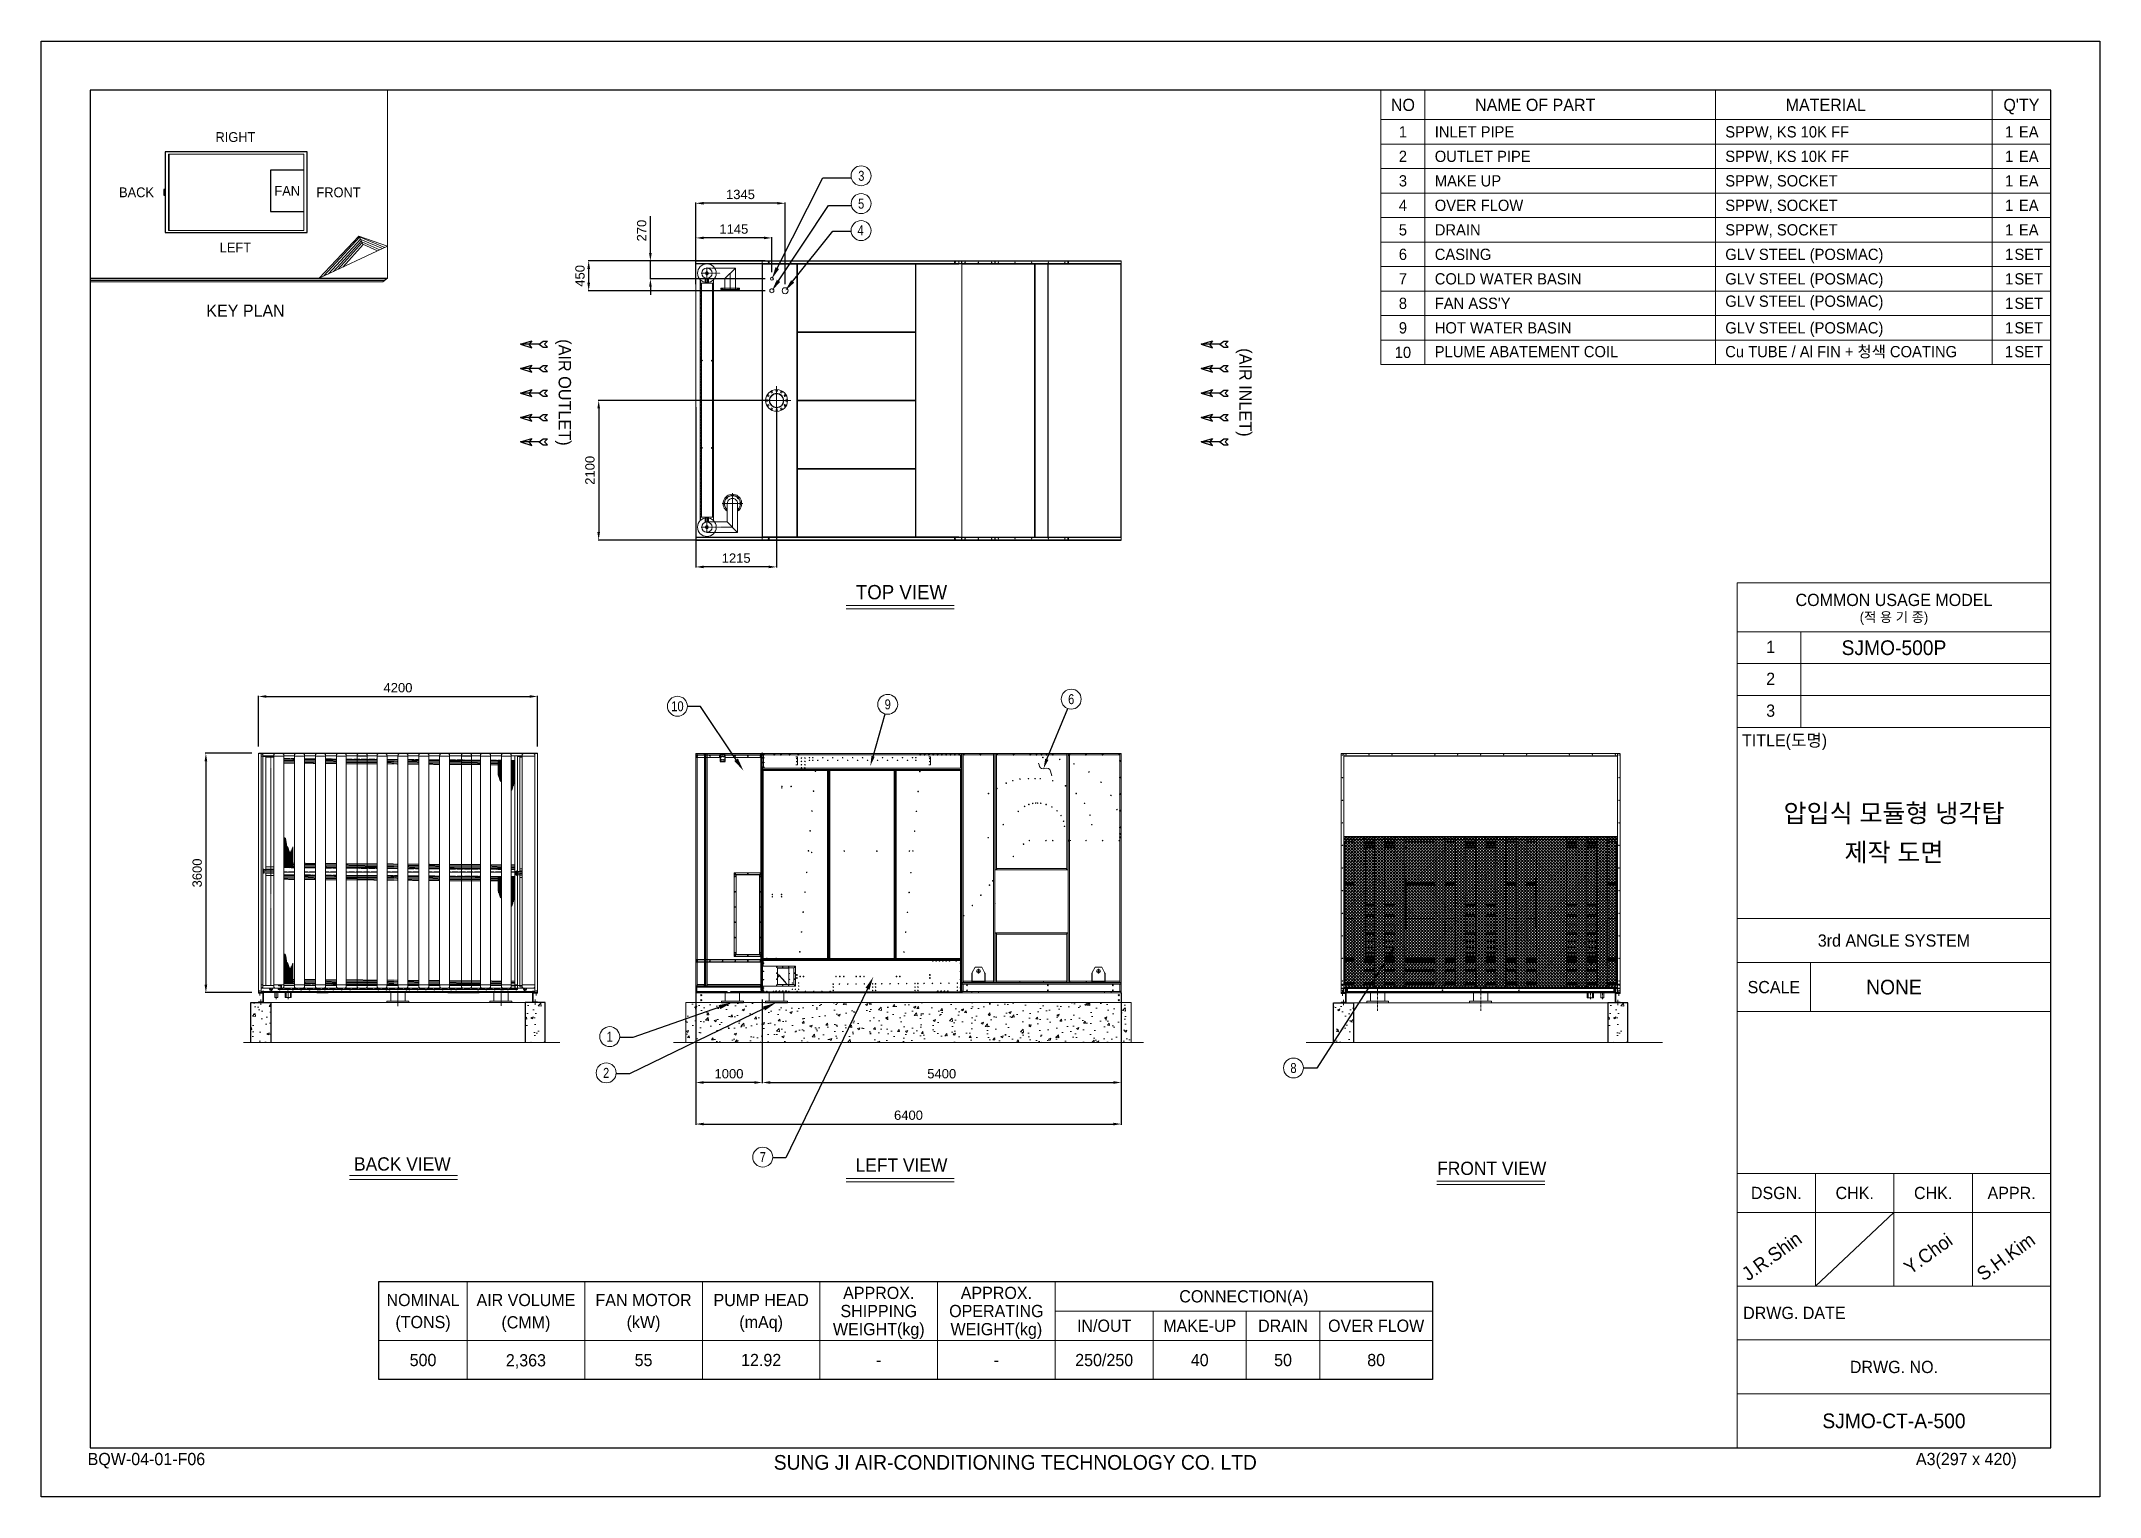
# Model space of a CAD drawing. Header units: millimetres. Extents: x -17070 to 52290, y -291348 to 40308.
# Drawn here: x 21324 to 52290, y 18410 to 40308 of the extents above.
import ezdxf
from ezdxf import colors
from ezdxf.entities.mleader import LeaderData, LeaderLine
from ezdxf.enums import TextEntityAlignment as Align
from ezdxf.math import Vec2, Vec3

# ---------------------------------------------------------------- set-up
doc = ezdxf.new("R2010")
doc.units = ezdxf.units.MM
for name, pattern in [('CENTER', [2, 1.25, -0.25, 0.25, -0.25]), ('CENTERX2', [4, 2.5, -0.5, 0.5, -0.5]), ('DASHDOT', [18.5, 12, -3, 0.5, -3]), ('DASHED', [15, 12, -3]), ('DASHSPACE', [30, 12, -18]), ('HIDDEN', [0.375, 0.25, -0.125]), ('HIDDENX2', [0.75, 0.5, -0.25])]:
    doc.linetypes.add(name, pattern=pattern)
for name, color, linetype in [('center', 1, 'CENTER'), ('HIDD', 2, 'HIDDENX2'), ('냉각탑', 4, 'Continuous'), ('냉각탑_box', 1, 'Continuous'), ('냉각탑_dim', 1, 'Continuous'), ('냉각탑_form', 1, 'Continuous'), ('냉각탑_text', 3, 'Continuous'), ('냉각탑_기초', 23, 'Continuous')]:
    doc.layers.add(name, color=color, linetype=linetype)
doc.styles.get("Standard").update_dxf_attribs({"font": 'arial.ttf'})
doc.styles.add('돋움', font='Dotum.ttf')
doc.dimstyles.new('1.40', dxfattribs={"dimscale": 20, "dimtxt": 1.5, "dimasz": 1, "dimexe": 0.5, "dimexo": 0.5, "dimgap": 0.5, "dimtad": 1, "dimdec": 0, "dimzin": 0, "dimdsep": 46, "dimtxsty": 'Standard', "dimcen": 0, "dimclrd": 2, "dimclre": 2, "dimclrt": 3, "dimadec": 0, "dimazin": 0, "dimtfac": 1, "dimtdec": 0, "dimtmove": 0, "dimatfit": 0, "dimfxl": 1, "dimtolj": 1, "dimtzin": 0, "dimlwd": -1, "dimlwe": -1, "dimarcsym": 0})

msp = doc.modelspace()

# ---------------------------------------------------------------- texts
at = {"layer": '냉각탑_form', "lineweight": 20, "style": '돋움'}
for s, height, p in [('COMMON USAGE MODEL', 184.32, (49193.4, 31902.5)), ('(적 용 기 종)', 147.46, (49193.4, 31644.6)), ('3rd ANGLE SYSTEM', 184.32, (49193.4, 26778.5)), ('SCALE', 184.32, (47387.1, 26078.1)), ('DSGN.', 184.32, (47423.9, 22981.5)), ('CHK.', 184.32, (48603.6, 22981.5)), ('CHK.', 184.32, (49783.2, 22981.5)), ('APPR.', 184.32, (50962.9, 22981.5)), ('DRWG. NO.', 184.32, (49193.4, 20364.1))]:
    msp.add_text(s, height=height, dxfattribs=at).set_placement(p, align=Align.MIDDLE_CENTER)
for s, height, p in [('1', 184.3, (47271.3, 31103.1)), ('2', 184.3, (47271.3, 30623.9)), ('3', 184.3, (47271.3, 30144.6)), ('TITLE(도명)', 184.32, (46908.2, 29698.4)), ('DRWG. DATE', 184.32, (46924.9, 21085)), ('BQW-04-01-F06', 184.32, (22022.7, 18886.9)), ('SUNG JI AIR-CONDITIONING TECHNOLOGY CO. LTD', 221.184, (32343.7, 18817.9)), ('A3(297 x 420)', 184.32, (49524.1, 18886.9))]:
    msp.add_text(s, height=height, dxfattribs=at).set_placement(p)
at = {"layer": '냉각탑_text', "lineweight": 20, "style": '돋움'}
for s, height, p in [('NO', 184.27, (41807.2, 39349.2)), ('NAME OF PART', 184.275, (43797.4, 39349.2)), ('MATERIAL', 184.27, (48167.3, 39349.2)), ("Q'TY", 184.27, (51110.4, 39349.2)), ('1', 169.5, (41807.2, 38943.8)), ('1', 169.5, (50926.2, 38943.8)), ('EA', 169.53, (51221, 38943.8)), ('RIGHT', 147.42, (24246.1, 38865.3)), ('2', 169.5, (41807.2, 38575.2)), ('1', 169.5, (50926.2, 38575.2)), ('EA', 169.53, (51221, 38575.2)), ('BACK', 147.42, (22758.5, 38033.7)), ('FAN', 147.42, (25025, 38056.2)), ('FRONT', 147.42, (25796.8, 38033.7)), ('3', 169.5, (41807.2, 38206.7)), ('1', 169.5, (50926.2, 38206.7)), ('EA', 169.53, (51221, 38206.7)), ('4', 169.5, (41807.2, 37838.1)), ('1', 169.5, (50926.2, 37838.1)), ('EA', 169.53, (51221, 37838.1)), ('5', 169.5, (41807.2, 37469.6)), ('1', 169.5, (50926.2, 37469.6)), ('EA', 169.53, (51221, 37469.6)), ('LEFT', 147.42, (24246.1, 37202.9)), ('6', 169.5, (41807.2, 37101)), ('1', 169.5, (50926.2, 37101)), ('SET', 169.53, (51221, 37101)), ('7', 169.5, (41807.2, 36732.5)), ('1', 169.5, (50926.2, 36732.5)), ('SET', 169.53, (51221, 36732.5)), ('KEY PLAN', 184.27, (24398.1, 36253.3)), ('8', 169.5, (41807.2, 36363.9)), ('1', 169.5, (50926.2, 36363.9)), ('SET', 169.53, (51221, 36363.9)), ('9', 169.5, (41807.2, 35995.4)), ('1', 169.5, (50926.2, 35995.4)), ('SET', 169.53, (51221, 35995.4)), ('10', 169.53, (41807.2, 35626.8)), ('1', 169.5, (50925.3, 35637.3)), ('SET', 169.53, (51220.2, 35637.3)), ('TOP VIEW', 214.63, (34264.5, 32019.5)), ('SJMO-500P', 221.18, (49193.4, 31183.7)), ('압입식 모듈형 냉각탑', 276.412, (49193.4, 28695)), ('제작 도면', 276.41, (49193.4, 28105.3)), ('NONE', 221.18, (49193.4, 26078.1)), ('BACK VIEW', 199.97, (26757.2, 23417.9)), ('LEFT VIEW', 199.97, (34264.5, 23400)), ('FRONT VIEW', 199.97, (43143.2, 23351.9)), ('NOMINAL', 184.27, (27068, 21371.4)), ('AIR VOLUME', 184.27, (28616, 21371.4)), ('FAN MOTOR', 184.27, (30385, 21371.4)), ('PUMP HEAD', 184.27, (32154, 21371.4)), ('APPROX.', 184.27, (33923.1, 21478.2)), ('APPROX.', 184.27, (35692.1, 21478.2)), ('CONNECTION(A)', 184.275, (39414.5, 21426.6)), ('(TONS)', 184.27, (27068, 21039.7)), ('(CMM)', 184.27, (28615.5, 21035.7)), ('(kW)', 184.27, (30385, 21039.7)), ('(mAq)', 184.27, (32154, 21039.7)), ('SHIPPING', 184.27, (33923.1, 21205.5)), ('OPERATING', 184.27, (35692.1, 21205.5)), ('IN/OUT', 184.27, (37313.7, 20984.4)), ('MAKE-UP', 184.27, (38751.1, 20984.4)), ('DRAIN', 184.27, (40004.1, 20984.4)), ('OVER FLOW', 184.27, (41404.6, 20984.4)), ('WEIGHT(kg)', 184.27, (33923.1, 20932.8)), ('WEIGHT(kg)', 184.27, (35692.1, 20932.8)), ('500', 184.27, (27068, 20468.4)), ('2,363', 184.27, (28615.5, 20464.5)), ('55', 184.27, (30385, 20468.4)), ('12.92', 184.27, (32154, 20468.4)), ('-', 184.3, (33923.1, 20468.4)), ('-', 184.3, (35692.1, 20468.4)), ('250/250', 184.27, (37313.7, 20468.4)), ('40', 184.27, (38751.1, 20468.4)), ('50', 184.27, (40004.1, 20468.4)), ('80', 184.27, (41404.6, 20468.4)), ('SJMO-CT-A-500', 221.184, (49193.4, 19553.1))]:
    msp.add_text(s, height=height, dxfattribs=at).set_placement(p, align=Align.MIDDLE_CENTER)
for s, height, p in [('INLET PIPE', 169.53, (42286.3, 38943.8)), ('SPPW, KS 10K FF', 169.533, (46656.2, 38943.8)), ('OUTLET PIPE', 169.533, (42286.3, 38575.2)), ('SPPW, KS 10K FF', 169.533, (46656.2, 38575.2)), ('MAKE UP', 169.53, (42286.3, 38206.7)), ('SPPW, SOCKET', 169.533, (46656.2, 38206.7)), ('OVER FLOW', 169.53, (42286.3, 37838.1)), ('SPPW, SOCKET', 169.533, (46656.2, 37838.1)), ('DRAIN', 169.53, (42286.3, 37469.6)), ('SPPW, SOCKET', 169.533, (46656.2, 37469.6)), ('CASING', 169.53, (42286.3, 37101)), ('GLV STEEL (POSMAC)', 169.533, (46656.2, 37101)), ('COLD WATER BASIN', 169.533, (42286.3, 36732.5)), ('GLV STEEL (POSMAC)', 169.533, (46656.2, 36732.5)), ("FAN ASS'Y", 169.53, (42286.3, 36363.9)), ('GLV STEEL (POSMAC)', 169.533, (46656.2, 36396.3)), ('HOT WATER BASIN', 169.533, (42286.3, 35995.4)), ('GLV STEEL (POSMAC)', 169.533, (46656.2, 35995.4)), ('PLUME ABATEMENT COIL', 169.533, (42285.5, 35637.3)), ('Cu TUBE / Al FIN + 청색 COATING', 169.533, (46655.4, 35637.3))]:
    msp.add_text(s, height=height, dxfattribs=at).set_placement(p, align=Align.MIDDLE_LEFT)
at = {"layer": '냉각탑_text', "lineweight": 20, "width": 0.8}
for s, p in [('3', (33660.7, 38282)), ('5', (33658.5, 37863)), ('4', (33648.6, 37461.6)), ('10', (30894.6, 30302.9)), ('9', (34057.7, 30331.3)), ('6', (36818, 30409.7)), ('1', (29875.9, 25333)), ('2', (29822.4, 24787.5)), ('8', (40160.9, 24861.3)), ('7', (32177.9, 23520.5))]:
    msp.add_text(s, height=150, dxfattribs=at).set_placement(p, align=Align.MIDDLE_CENTER)
at = {"layer": '냉각탑_text', "lineweight": 20, "style": '돋움'}
for s, p in [('(AIR OUTLET)', (29201, 35023.8)), ('(AIR INLET)', (39439.8, 35023.8))]:
    msp.add_text(s, height=186.667, rotation=270, dxfattribs=at).set_placement(p, align=Align.MIDDLE_CENTER)
for s, p in [('J.R.Shin', (47000.8, 21648.2)), ('Y.Choi', (49438.9, 21746.5)), ('S.H.Kim', (50535.2, 21648.2))]:
    msp.add_text(s, height=206.44, rotation=35.81856, dxfattribs=at).set_placement(p)

# ---------------------------------------------------------------- blocks, each defined once
blk = doc.blocks.new('*D589')
at = {"color": 2, "transparency": 16777216}
for p, q in [((24591, 29695), (24591, 30460)), ((24711, 30450), (28671, 30450)), ((28791, 29695), (28791, 30460))]:
    blk.add_line(p, q, dxfattribs=at)
for points in [[(24711, 30470), (24711, 30430), (24591, 30450)], [(28671, 30470), (28671, 30430), (28791, 30450)]]:
    blk.add_solid(points, dxfattribs=at)
at = {"layer": 'Defpoints', "color": 0, "transparency": 16777216}
for p in [(28791, 30450), (24591, 29595), (28791, 29595)]:
    blk.add_point(p, dxfattribs=at)
at = {"color": 3, "lineweight": 20, "transparency": 16777216, "insert": (26691, 30581), "char_height": 140, "attachment_point": 5}
blk.add_mtext('\\A1;4200', dxfattribs=at)
blk = doc.blocks.new('*D590')
at = {"color": 2, "transparency": 16777216}
for p, q in [((24491, 29595), (23792, 29595)), ((23802, 29475), (23802, 26115)), ((24491, 25995), (23792, 25995))]:
    blk.add_line(p, q, dxfattribs=at)
for points in [[(23782, 29475), (23822, 29475), (23802, 29595)], [(23782, 26115), (23822, 26115), (23802, 25995)]]:
    blk.add_solid(points, dxfattribs=at)
at = {"layer": 'Defpoints', "color": 0, "transparency": 16777216}
for p in [(24591, 29595), (23802, 25995), (24591, 25995)]:
    blk.add_point(p, dxfattribs=at)
at = {"color": 3, "lineweight": 20, "transparency": 16777216, "insert": (23671, 27795), "char_height": 140, "attachment_point": 5, "rotation": 90}
blk.add_mtext('\\A1;3600', dxfattribs=at)
blk = doc.blocks.new('*D580')
at = {"color": 2, "transparency": 16777216}
for p, q in [((31170, 34802), (31170, 32389)), ((32385, 34802), (32385, 32389)), ((32265, 32399), (31290, 32399))]:
    blk.add_line(p, q, dxfattribs=at)
for points in [[(31290, 32419), (31290, 32379), (31170, 32399)], [(32265, 32419), (32265, 32379), (32385, 32399)]]:
    blk.add_solid(points, dxfattribs=at)
at = {"layer": 'Defpoints', "color": 0, "transparency": 16777216}
for p in [(31170, 34902), (32385, 34902), (31170, 32399)]:
    blk.add_point(p, dxfattribs=at)
at = {"color": 3, "lineweight": 20, "transparency": 16777216, "insert": (31778, 32530), "char_height": 140, "attachment_point": 5}
blk.add_mtext('\\A1;1215', dxfattribs=at)
blk = doc.blocks.new('*D581')
at = {"color": 2, "transparency": 16777216}
for p, q in [((32285, 34902), (29700, 34902)), ((29710, 34782), (29710, 32922)), ((32285, 32802), (29700, 32802))]:
    blk.add_line(p, q, dxfattribs=at)
for points in [[(29690, 34782), (29730, 34782), (29710, 34902)], [(29690, 32922), (29730, 32922), (29710, 32802)]]:
    blk.add_solid(points, dxfattribs=at)
at = {"layer": 'Defpoints', "color": 0, "transparency": 16777216}
for p in [(32385, 34902), (29710, 32802), (32385, 32802)]:
    blk.add_point(p, dxfattribs=at)
at = {"color": 3, "lineweight": 20, "transparency": 16777216, "insert": (29579, 33852), "char_height": 140, "attachment_point": 5, "rotation": 90}
blk.add_mtext('\\A1;2100', dxfattribs=at)
blk = doc.blocks.new('*D582')
at = {"color": 2, "transparency": 16777216}
for p, q in [((31170, 36833), (31170, 37358)), ((32195, 37348), (31290, 37348)), ((32315, 36833), (32315, 37358))]:
    blk.add_line(p, q, dxfattribs=at)
for points in [[(31290, 37368), (31290, 37328), (31170, 37348)], [(32195, 37368), (32195, 37328), (32315, 37348)]]:
    blk.add_solid(points, dxfattribs=at)
at = {"layer": 'Defpoints', "color": 0, "transparency": 16777216}
for p in [(31170, 37348), (31170, 36733), (32315, 36733)]:
    blk.add_point(p, dxfattribs=at)
at = {"color": 3, "lineweight": 20, "transparency": 16777216, "insert": (31743, 37480), "char_height": 140, "attachment_point": 5}
blk.add_mtext('\\A1;1145', dxfattribs=at)
blk = doc.blocks.new('*D583')
at = {"color": 2, "transparency": 16777216}
for p, q in [((31170, 36653), (31170, 37879)), ((32395, 37869), (31290, 37869)), ((32515, 36653), (32515, 37879))]:
    blk.add_line(p, q, dxfattribs=at)
for points in [[(31290, 37889), (31290, 37849), (31170, 37869)], [(32395, 37889), (32395, 37849), (32515, 37869)]]:
    blk.add_solid(points, dxfattribs=at)
at = {"layer": 'Defpoints', "color": 0, "transparency": 16777216}
for p in [(31170, 37869), (31170, 36553), (32515, 36553)]:
    blk.add_point(p, dxfattribs=at)
at = {"color": 3, "lineweight": 20, "transparency": 16777216, "insert": (31843, 38001), "char_height": 140, "attachment_point": 5}
blk.add_mtext('\\A1;1345', dxfattribs=at)
blk = doc.blocks.new('*D584')
at = {"color": 2, "transparency": 16777216}
for p, q in [((30488, 37122), (30488, 37673)), ((32215, 37002), (30478, 37002)), ((30488, 36733), (30488, 37002)), ((32215, 36733), (30478, 36733)), ((30488, 36613), (30488, 36493))]:
    blk.add_line(p, q, dxfattribs=at)
for points in [[(30468, 37122), (30508, 37122), (30488, 37002)], [(30468, 36613), (30508, 36613), (30488, 36733)]]:
    blk.add_solid(points, dxfattribs=at)
at = {"layer": 'Defpoints', "color": 0, "transparency": 16777216}
for p in [(30488, 37002), (32315, 37002), (32315, 36733)]:
    blk.add_point(p, dxfattribs=at)
at = {"color": 3, "lineweight": 20, "transparency": 16777216, "insert": (30357, 37458), "char_height": 140, "attachment_point": 5, "rotation": 90}
blk.add_mtext('\\A1;270', dxfattribs=at)
blk = doc.blocks.new('*D585')
at = {"color": 2, "transparency": 16777216}
for p, q in [((32215, 37002), (29550, 37002)), ((29560, 36673), (29560, 36882)), ((32215, 36553), (29550, 36553))]:
    blk.add_line(p, q, dxfattribs=at)
for points in [[(29540, 36882), (29580, 36882), (29560, 37002)], [(29540, 36673), (29580, 36673), (29560, 36553)]]:
    blk.add_solid(points, dxfattribs=at)
at = {"layer": 'Defpoints', "color": 0, "transparency": 16777216}
for p in [(29560, 37002), (32315, 37002), (32315, 36553)]:
    blk.add_point(p, dxfattribs=at)
at = {"color": 3, "lineweight": 20, "transparency": 16777216, "insert": (29429, 36777), "char_height": 140, "attachment_point": 5, "rotation": 90}
blk.add_mtext('\\A1;450', dxfattribs=at)
blk = doc.blocks.new('화살표 IN OUT')
at = {"layer": '냉각탑_dim'}
for p, q in [((-323, 43), (-384, 43)), ((-343, 0), (-384, 43)), ((-384, -43), (-343, 0)), ((-266, 0), (-323, 43)), ((-266, 0), (-323, -43)), ((-266, 0), (0, 0)), ((-163, 50), (-122, 0)), ((0, 0), (-163, 50)), ((-163, -50), (-122, 0)), ((0, 0), (-163, -50)), ((-323, -43), (-384, -43))]:
    blk.add_line(p, q, dxfattribs=at)
blk = doc.blocks.new('*D586')
at = {"color": 2, "transparency": 16777216}
for p, q in [((31170, 25893), (31170, 24633)), ((32170, 25893), (32170, 24633)), ((32050, 24643), (31290, 24643))]:
    blk.add_line(p, q, dxfattribs=at)
for points in [[(31290, 24663), (31290, 24623), (31170, 24643)], [(32050, 24663), (32050, 24623), (32170, 24643)]]:
    blk.add_solid(points, dxfattribs=at)
at = {"layer": 'Defpoints', "color": 0, "transparency": 16777216}
for p in [(31170, 25993), (32170, 25993), (31170, 24643)]:
    blk.add_point(p, dxfattribs=at)
at = {"color": 3, "lineweight": 20, "transparency": 16777216, "insert": (31670, 24774), "char_height": 140, "attachment_point": 5}
blk.add_mtext('\\A1;1000', dxfattribs=at)
blk = doc.blocks.new('*D587')
at = {"color": 2, "transparency": 16777216}
for p, q in [((32170, 25893), (32170, 24633)), ((37570, 25893), (37570, 24633)), ((32290, 24643), (37450, 24643))]:
    blk.add_line(p, q, dxfattribs=at)
for points in [[(32290, 24663), (32290, 24623), (32170, 24643)], [(37450, 24663), (37450, 24623), (37570, 24643)]]:
    blk.add_solid(points, dxfattribs=at)
at = {"layer": 'Defpoints', "color": 0, "transparency": 16777216}
for p in [(32170, 25993), (37570, 25993), (37570, 24643)]:
    blk.add_point(p, dxfattribs=at)
at = {"color": 3, "lineweight": 20, "transparency": 16777216, "insert": (34870, 24774), "char_height": 140, "attachment_point": 5}
blk.add_mtext('\\A1;5400', dxfattribs=at)
blk = doc.blocks.new('*D588')
at = {"color": 2, "transparency": 16777216}
for p, q in [((31170, 25893), (31170, 24008)), ((37570, 25893), (37570, 24008)), ((31290, 24018), (37450, 24018))]:
    blk.add_line(p, q, dxfattribs=at)
for points in [[(31290, 24038), (31290, 23998), (31170, 24018)], [(37450, 24038), (37450, 23998), (37570, 24018)]]:
    blk.add_solid(points, dxfattribs=at)
at = {"layer": 'Defpoints', "color": 0, "transparency": 16777216}
for p in [(31170, 25993), (37570, 25993), (37570, 24018)]:
    blk.add_point(p, dxfattribs=at)
at = {"color": 3, "lineweight": 20, "transparency": 16777216, "insert": (34370, 24150), "char_height": 140, "attachment_point": 5}
blk.add_mtext('\\A1;6400', dxfattribs=at)
blk = doc.blocks.new('457536')
at = {"color": 7, "lineweight": 5, "ltscale": 0.09375}
for p, q in [((114542.520962, 89059.297332), (114550.020962, 89059.297332)), ((114550.020962, 88929.797332), (114542.520962, 88929.797332)), ((114550.020962, 88922.297332), (114550.020962, 88929.797332)), ((114742.520962, 89059.297332), (114735.020962, 89059.297332)), ((114735.020962, 88929.797332), (114742.520962, 88929.797332)), ((114735.020962, 88922.297332), (114735.020962, 88929.797332))]:
    blk.add_line(p, q, dxfattribs=at)
at = {"color": 7, "lineweight": 5}
for p, q in [((114542.520962, 89059.297332), (114542.520962, 88929.797332)), ((114592.520962, 89152.297332), (114550.020962, 89069.297332)), ((114550.020962, 88922.297332), (114735.020962, 88922.297332)), ((114692.520962, 89152.297332), (114592.520962, 89152.297332)), ((114735.020962, 89069.297332), (114692.520962, 89152.297332)), ((114742.520962, 88929.797332), (114742.520962, 89059.297332))]:
    blk.add_line(p, q, dxfattribs=at)
at = {"color": 7, "linetype": 'DASHED', "lineweight": 5}
for p, q in [((114548.520962, 89059.297332), (114548.520962, 88929.797332)), ((114550.020962, 88928.297332), (114735.020962, 88928.297332)), ((114736.520962, 88929.797332), (114736.520962, 89059.297332))]:
    blk.add_line(p, q, dxfattribs=at)
at = {"color": 7, "lineweight": 5, "ltscale": 0.125}
for p, q in [((114550.020962, 89059.297332), (114550.020962, 89069.297332)), ((114735.020962, 89069.297332), (114735.020962, 89059.297332))]:
    blk.add_line(p, q, dxfattribs=at)
at = {"color": 7, "linetype": 'DASHED', "lineweight": 5, "ltscale": 0.075}
for p, q in [((114558.520962, 88928.297332), (114558.520962, 88922.297332)), ((114576.520962, 88928.297332), (114576.520962, 88922.297332)), ((114608.520962, 88928.297332), (114608.520962, 88922.297332)), ((114626.520962, 88928.297332), (114626.520962, 88922.297332)), ((114658.520962, 88928.297332), (114658.520962, 88922.297332)), ((114676.520962, 88928.297332), (114676.520962, 88922.297332)), ((114708.520962, 88928.297332), (114708.520962, 88922.297332)), ((114726.520962, 88928.297332), (114726.520962, 88922.297332))]:
    blk.add_line(p, q, dxfattribs=at)
at = {"color": 7, "linetype": 'DASHDOT', "lineweight": 5}
for p, q in [((114678.270962, 89090.297332), (114606.770962, 89090.297332)), ((114642.520962, 89126.047332), (114642.520962, 89054.547332))]:
    blk.add_line(p, q, dxfattribs=at)
at = {"color": 7, "lineweight": 5}
blk.add_circle((114642.520962, 89090.297332), 27.5, dxfattribs=at)
blk = doc.blocks.new('485689')
at = {"color": 7, "lineweight": 13, "ltscale": 0.486}
for p, q in [((183525, 30768), (183525, 30865)), ((183528, 30768), (183528, 30865)), ((184520, 30865), (184520, 30768)), ((184523, 30865), (184523, 30768))]:
    blk.add_line(p, q, dxfattribs=at)
at = {"color": 7, "lineweight": 13, "ltscale": 0.014}
for p, q in [((183528, 30865), (183525, 30865)), ((183528, 30768), (183525, 30768)), ((183542, 30863), (183542, 30866)), ((183542, 30769), (183542, 30766)), ((184507, 30863), (184507, 30866)), ((184507, 30769), (184507, 30766)), ((184520, 30865), (184523, 30865)), ((184520, 30768), (184523, 30768))]:
    blk.add_line(p, q, dxfattribs=at)
at = {"color": 7, "lineweight": 13, "ltscale": 0.004}
for p, q in [((183527, 30866), (183528, 30866)), ((183528, 30766), (183527, 30766)), ((184521, 30866), (184522, 30866)), ((184522, 30766), (184521, 30766))]:
    blk.add_line(p, q, dxfattribs=at)
at = {"color": 7, "lineweight": 13, "ltscale": 0.007}
for p, q in [((183527, 30865), (183527, 30866)), ((183527, 30766), (183527, 30768)), ((183528, 30866), (183528, 30865)), ((183528, 30766), (183528, 30768)), ((184521, 30865), (184521, 30866)), ((184521, 30768), (184521, 30766)), ((184522, 30865), (184522, 30866)), ((184522, 30766), (184522, 30768))]:
    blk.add_line(p, q, dxfattribs=at)
at = {"color": 7, "lineweight": 13, "ltscale": 0.071}
for p, q in [((183542, 30866), (183528, 30866)), ((183528, 30766), (183542, 30766)), ((184521, 30866), (184507, 30866)), ((184507, 30766), (184521, 30766))]:
    blk.add_line(p, q, dxfattribs=at)
at = {"color": 7, "lineweight": 13, "ltscale": 0.061}
for p, q in [((183540, 30865), (183528, 30865)), ((183528, 30768), (183540, 30768)), ((183542, 30863), (183542, 30851)), ((184507, 30851), (184507, 30863)), ((184520, 30865), (184508, 30865)), ((184508, 30768), (184520, 30768))]:
    blk.add_line(p, q, dxfattribs=at)
at = {"color": 7, "lineweight": 13, "ltscale": 0.008}
for p, q in [((183540, 30865), (183542, 30865)), ((183540, 30863), (183542, 30863)), ((183542, 30769), (183540, 30769)), ((183542, 30768), (183540, 30768)), ((184507, 30866), (184507, 30865)), ((184507, 30865), (184508, 30865)), ((184507, 30863), (184508, 30863)), ((184508, 30769), (184507, 30769)), ((184508, 30768), (184507, 30768)), ((184507, 30766), (184507, 30768))]:
    blk.add_line(p, q, dxfattribs=at)
at = {"color": 7, "lineweight": 13, "ltscale": 0.366205}
for p, q in [((183540, 30865), (183540, 30769)), ((184508, 30781), (184508, 30865))]:
    blk.add_line(p, q, dxfattribs=at)
at = {"color": 7, "lineweight": 13, "ltscale": 0.076206}
for p, q in [((183540, 30783), (183540, 30768)), ((184508, 30768), (184508, 30783))]:
    blk.add_line(p, q, dxfattribs=at)
at = {"color": 7, "lineweight": 13}
for p, q in [((183542, 30866), (184507, 30866)), ((183542, 30863), (184507, 30863)), ((184507, 30851), (183542, 30851)), ((184507, 30769), (183542, 30769)), ((184507, 30766), (183542, 30766))]:
    blk.add_line(p, q, dxfattribs=at)
at = {"color": 7, "lineweight": 13, "ltscale": 0.001386}
for p, q in [((183542, 30866), (183542, 30866)), ((183542, 30766), (183542, 30766))]:
    blk.add_line(p, q, dxfattribs=at)
at = {"color": 7, "lineweight": 13, "ltscale": 0.05737}
for p, q in [((183542, 30780), (183542, 30769)), ((184507, 30780), (184507, 30769))]:
    blk.add_line(p, q, dxfattribs=at)
for p, q in [((183542, 30780), (183999, 30780)), ((183999, 30780), (183999, 30769)), ((184049, 30780), (184507, 30780)), ((184049, 30780), (184049, 30769))]:
    blk.add_line(p, q)
blk = doc.blocks.new('68679')
at = {"color": 7, "lineweight": 13, "ltscale": 0.0185}
for p, q in [((182652, 34840), (182652, 34855)), ((182655, 34840), (182655, 34855)), ((182652, 33867), (182652, 33882)), ((182655, 33867), (182655, 33882))]:
    blk.add_line(p, q, dxfattribs=at)
at = {"color": 7, "lineweight": 13, "ltscale": 0.004}
for p, q in [((182655, 34840), (182652, 34840)), ((182655, 34837), (182652, 34837)), ((182652, 33882), (182655, 33882))]:
    blk.add_line(p, q, dxfattribs=at)
at = {"color": 7, "lineweight": 13, "ltscale": 0.003999}
blk.add_line((182652, 34837), (182655, 34837), dxfattribs=at)
at = {"color": 7, "lineweight": 13}
for p, q in [((182652, 34837), (182652, 33885)), ((182652, 34837), (182652, 33885)), ((182657, 34837), (182657, 33885)), ((182688, 34855), (182688, 33867)), ((182694, 34855), (182694, 33867))]:
    blk.add_line(p, q, dxfattribs=at)
at = {"color": 7, "lineweight": 13, "ltscale": 0.02275}
for p, q in [((182655, 34837), (182655, 34855)), ((182655, 33867), (182655, 33885))]:
    blk.add_line(p, q, dxfattribs=at)
at = {"color": 7, "lineweight": 13, "ltscale": 0.042}
for p, q in [((182688, 34855), (182655, 34855)), ((182655, 33867), (182688, 33867))]:
    blk.add_line(p, q, dxfattribs=at)
at = {"color": 7, "lineweight": 13, "ltscale": 0.041987}
blk.add_line((182655, 34855), (182688, 34855), dxfattribs=at)
at = {"color": 7, "lineweight": 13, "ltscale": 0.003997}
blk.add_line((182655, 34837), (182655, 34840), dxfattribs=at)
at = {"color": 7, "lineweight": 13, "ltscale": 0.0025}
for p, q in [((182657, 34837), (182655, 34837)), ((182655, 33885), (182657, 33885))]:
    blk.add_line(p, q, dxfattribs=at)
at = {"color": 7, "lineweight": 13, "ltscale": 0.0395}
for p, q in [((182657, 34860), (182688, 34860)), ((182688, 34857), (182657, 34857)), ((182688, 33865), (182657, 33865)), ((182657, 33862), (182688, 33862))]:
    blk.add_line(p, q, dxfattribs=at)
at = {"color": 7, "lineweight": 13, "ltscale": 0.004497}
for p, q in [((182692, 34857), (182688, 34857)), ((182692, 33865), (182688, 33865))]:
    blk.add_line(p, q, dxfattribs=at)
at = {"color": 7, "lineweight": 13, "ltscale": 0.00225}
for p, q in [((182688, 34857), (182688, 34855)), ((182688, 34855), (182688, 34857)), ((182688, 33867), (182688, 33865)), ((182688, 33865), (182688, 33867))]:
    blk.add_line(p, q, dxfattribs=at)
at = {"color": 7, "lineweight": 13, "ltscale": 0.0022}
for p, q in [((182691, 34857), (182693, 34858)), ((182691, 33865), (182693, 33864))]:
    blk.add_line(p, q, dxfattribs=at)
at = {"color": 7, "lineweight": 13, "ltscale": 0.0065}
blk.add_line((182652, 33885), (182657, 33885), dxfattribs=at)
at = {"color": 7, "lineweight": 13, "ltscale": 0.004003}
blk.add_line((182655, 33882), (182655, 33885), dxfattribs=at)
at = {"color": 7, "lineweight": 13}
for centre in [(182673, 34836), (182673, 34646), (182673, 34456), (182673, 34266), (182673, 34076), (182673, 33886)]:
    blk.add_circle(centre, 3, dxfattribs=at)
for centre, radius, start, end in [((182657, 34855), 5.2, 90, 180), ((182657, 34855), 2, 90, 174.2609), ((182688, 34855), 5.2, 0, 90), ((182657, 33867), 5.2, 180, 270), ((182657, 33867), 2, 185.7392, 270), ((182688, 33867), 5.2, 270, 0)]:
    blk.add_arc(centre, radius, start, end, dxfattribs=at)
for points in [[(182694, 34855), (182694, 34855), (182693, 34856), (182693, 34856), (182693, 34856), (182692, 34857), (182692, 34857), (182692, 34857), (182692, 34857)], [(182694, 33867), (182694, 33867), (182693, 33867), (182693, 33866), (182693, 33866), (182692, 33866), (182692, 33866), (182692, 33865), (182692, 33865)]]:
    blk.add_open_spline(points, degree=5, knots=[0, 0, 0, 0, 0, 0, 6.191357, 6.191357, 6.191357, 7.828222, 7.828222, 7.828222, 7.828222, 7.828222, 7.828222], dxfattribs=at)
blk = doc.blocks.new('3425346')
at = {"color": 7, "lineweight": 13}
for p, q in [((155017, 41125), (155427, 41125)), ((155017, 41095), (155427, 41095))]:
    blk.add_line(p, q, dxfattribs=at)
at = {"color": 7, "lineweight": 13, "ltscale": 0.035}
for p, q in [((155017, 41122), (155017, 41125)), ((155427, 41122), (155427, 41125))]:
    blk.add_line(p, q, dxfattribs=at)
at = {"color": 7, "linetype": 'DASHED', "lineweight": 13}
blk.add_line((155017, 41123), (155427, 41123), dxfattribs=at)
at = {"color": 7, "lineweight": 13, "ltscale": 0.34}
for p, q in [((155017, 41122), (155017, 41095)), ((155427, 41095), (155427, 41122))]:
    blk.add_line(p, q, dxfattribs=at)
at = {"color": 7, "lineweight": 13}
blk.add_lwpolyline([(155416, 41115), (155414, 41112), (155418, 41114)], dxfattribs=at)
for centre in [(155032, 41110), (155222, 41110), (155412, 41110)]:
    blk.add_circle(centre, 3, dxfattribs=at)
blk = doc.blocks.new('235465')
at = {"color": 7, "lineweight": 13}
for p, q in [((158477, 41707), (159677, 41707)), ((159677, 41677), (158477, 41677))]:
    blk.add_line(p, q, dxfattribs=at)
at = {"color": 7, "lineweight": 13, "ltscale": 0.014}
for p, q in [((158477, 41704), (158477, 41707)), ((159677, 41704), (159677, 41707))]:
    blk.add_line(p, q, dxfattribs=at)
at = {"color": 7, "linetype": 'DASHED', "lineweight": 13}
blk.add_line((158477, 41705), (159677, 41705), dxfattribs=at)
at = {"color": 7, "lineweight": 13, "ltscale": 0.136}
for p, q in [((158477, 41704), (158477, 41677)), ((159677, 41677), (159677, 41704))]:
    blk.add_line(p, q, dxfattribs=at)
at = {"color": 7, "linetype": 'DASHED', "lineweight": 13, "ltscale": 0.008}
for p, q in [((159002, 41707), (159002, 41705)), ((159152, 41707), (159152, 41705))]:
    blk.add_line(p, q, dxfattribs=at)
at = {"color": 7, "lineweight": 13}
blk.add_lwpolyline([(159657, 41704), (159653, 41694), (159661, 41701)], dxfattribs=at)
for centre in [(158502, 41692), (158732, 41692), (158962, 41692), (159192, 41692), (159422, 41692), (159652, 41692)]:
    blk.add_circle(centre, 3, dxfattribs=at)
blk = doc.blocks.new('5679796')
at = {"color": 7, "lineweight": 13, "ltscale": 0.027667}
for p, q in [((165482, 14310), (165482, 14327)), ((165484, 14310), (165484, 14327)), ((165482, 13336), (165482, 13352)), ((165484, 13336), (165484, 13352))]:
    blk.add_line(p, q, dxfattribs=at)
at = {"color": 7, "lineweight": 13, "ltscale": 0.003333}
for p, q in [((165484, 14310), (165482, 14310)), ((165482, 14308), (165484, 14308)), ((165484, 14308), (165482, 14308)), ((165484, 13352), (165482, 13352))]:
    blk.add_line(p, q, dxfattribs=at)
at = {"color": 7, "lineweight": 13}
for p, q in [((165482, 14308), (165482, 13966)), ((165482, 14308), (165482, 13966)), ((165485, 14308), (165485, 13966)), ((165520, 14328), (165520, 13966)), ((165524, 14327), (165524, 13336)), ((165482, 13887), (165482, 13354)), ((165482, 13887), (165482, 13354)), ((165485, 13887), (165485, 13354)), ((165520, 13887), (165520, 13335))]:
    blk.add_line(p, q, dxfattribs=at)
at = {"color": 7, "lineweight": 13, "ltscale": 0.061}
for p, q in [((165520, 14328), (165484, 14328)), ((165484, 13335), (165520, 13335))]:
    blk.add_line(p, q, dxfattribs=at)
at = {"color": 7, "lineweight": 13, "ltscale": 0.031833}
for p, q in [((165484, 14308), (165484, 14328)), ((165484, 13335), (165484, 13354))]:
    blk.add_line(p, q, dxfattribs=at)
at = {"color": 7, "lineweight": 13, "ltscale": 0.060846}
blk.add_line((165484, 14328), (165520, 14328), dxfattribs=at)
at = {"color": 7, "lineweight": 13, "ltscale": 0.003329}
blk.add_line((165484, 14308), (165484, 14310), dxfattribs=at)
at = {"color": 7, "lineweight": 13, "ltscale": 0.002333}
for p, q in [((165485, 14308), (165484, 14308)), ((165484, 13354), (165485, 13354))]:
    blk.add_line(p, q, dxfattribs=at)
at = {"color": 7, "lineweight": 13, "ltscale": 0.058667}
for p, q in [((165485, 14330), (165520, 14330)), ((165520, 14328), (165485, 14328)), ((165520, 13334), (165485, 13334)), ((165485, 13332), (165520, 13332))]:
    blk.add_line(p, q, dxfattribs=at)
at = {"color": 7, "lineweight": 13, "ltscale": 0.004007}
for p, q in [((165523, 14328), (165520, 14328)), ((165523, 13334), (165520, 13334))]:
    blk.add_line(p, q, dxfattribs=at)
at = {"color": 7, "lineweight": 13, "ltscale": 0.0015}
for p, q in [((165520, 14328), (165520, 14328)), ((165520, 14328), (165520, 14328)), ((165520, 13335), (165520, 13334)), ((165520, 13334), (165520, 13335))]:
    blk.add_line(p, q, dxfattribs=at)
at = {"color": 7, "lineweight": 13, "ltscale": 0.001795}
for p, q in [((165522, 14328), (165523, 14329)), ((165522, 13334), (165523, 13334))]:
    blk.add_line(p, q, dxfattribs=at)
for p, q in [((165482, 13966), (165524, 13966)), ((165522, 13887), (165522, 13966)), ((165482, 13887), (165524, 13887))]:
    blk.add_line(p, q)
at = {"color": 7, "lineweight": 13, "ltscale": 0.005667}
blk.add_line((165482, 13354), (165485, 13354), dxfattribs=at)
at = {"color": 7, "lineweight": 13, "ltscale": 0.003337}
blk.add_line((165484, 13352), (165484, 13354), dxfattribs=at)
at = {"color": 7, "lineweight": 13}
for centre in [(165504, 14306), (165504, 14116), (165504, 13736), (165504, 13546), (165504, 13356)]:
    blk.add_circle(centre, 3, dxfattribs=at)
for centre, radius, start, end in [((165485, 14327), 3.4, 90, 180), ((165485, 14327), 1.4, 90, 159.0752), ((165520, 14327), 3.4, 0, 90), ((165485, 13336), 3.4, 180, 270), ((165485, 13336), 1.4, 200.9249, 270), ((165520, 13336), 3.4, 270, 0)]:
    blk.add_arc(centre, radius, start, end, dxfattribs=at)
for points in [[(165524, 14327), (165524, 14327), (165523, 14328), (165523, 14328), (165523, 14328), (165523, 14328), (165523, 14328), (165523, 14328), (165523, 14328)], [(165524, 13336), (165524, 13336), (165523, 13335), (165523, 13335), (165523, 13335), (165523, 13335), (165523, 13334), (165523, 13334), (165523, 13334)]]:
    blk.add_open_spline(points, degree=5, knots=[0, 0, 0, 0, 0, 0, 4.583204, 4.583204, 4.583204, 5.126781, 5.126781, 5.126781, 5.126781, 5.126781, 5.126781], dxfattribs=at)
blk = doc.blocks.new('568596')
at = {"color": 7, "lineweight": 13, "ltscale": 0.00166}
for p, q in [((169551, 17463), (169550, 17463)), ((173047, 17463), (173048, 17463)), ((169551, 16621), (169550, 16621)), ((173047, 16621), (173048, 16621))]:
    blk.add_line(p, q, dxfattribs=at)
at = {"color": 7, "lineweight": 13, "ltscale": 0.0015}
for p, q in [((169550, 17463), (169550, 17462)), ((173048, 17462), (173048, 17463)), ((169550, 16622), (169550, 16621)), ((173048, 16621), (173048, 16622))]:
    blk.add_line(p, q, dxfattribs=at)
at = {"color": 7, "lineweight": 13}
for p, q in [((169550, 17463), (169550, 16622)), ((169550, 17462), (169550, 17436)), ((173046, 17465), (169552, 17465)), ((173048, 16622), (173048, 17463)), ((173048, 17443), (173048, 17462)), ((170023, 17009), (171223, 17009)), ((169552, 16619), (173046, 16619))]:
    blk.add_line(p, q, dxfattribs=at)
at = {"color": 7, "linetype": 'DASHED', "lineweight": 13, "ltscale": 0.003333}
for p, q in [((169552, 17462), (169550, 17462)), ((169550, 17445), (169552, 17445)), ((169550, 17443), (169552, 17443)), ((169550, 17436), (169552, 17436)), ((169550, 17407), (169552, 17407)), ((169550, 17398), (169552, 17398)), ((169645, 17465), (169645, 17463)), ((169651, 17465), (169651, 17463)), ((169845, 17465), (169845, 17463)), ((169851, 17465), (169851, 17463)), ((173015, 17465), (173015, 17463)), ((173021, 17465), (173021, 17463)), ((173048, 17462), (173046, 17462)), ((173048, 17443), (173046, 17443)), ((169550, 17217), (169552, 17217)), ((169550, 17208), (169552, 17208)), ((169550, 17027), (169552, 17027)), ((169550, 17018), (169552, 17018)), ((169550, 16837), (169552, 16837)), ((169550, 16828), (169552, 16828)), ((173048, 16728), (173046, 16728)), ((169550, 16647), (169552, 16647)), ((169550, 16641), (169552, 16641)), ((169550, 16638), (169552, 16638)), ((169552, 16622), (169550, 16622)), ((169645, 16621), (169645, 16619)), ((169651, 16621), (169651, 16619)), ((169845, 16621), (169845, 16619)), ((169851, 16621), (169851, 16619)), ((170045, 16621), (170045, 16619)), ((170051, 16621), (170051, 16619)), ((170245, 16621), (170245, 16619)), ((170251, 16621), (170251, 16619)), ((170445, 16621), (170445, 16619)), ((170451, 16621), (170451, 16619)), ((170645, 16621), (170645, 16619)), ((170651, 16621), (170651, 16619)), ((170845, 16621), (170845, 16619)), ((170851, 16621), (170851, 16619)), ((171045, 16621), (171045, 16619)), ((171051, 16621), (171051, 16619)), ((171245, 16621), (171245, 16619)), ((171251, 16621), (171251, 16619)), ((171445, 16621), (171445, 16619)), ((171451, 16621), (171451, 16619)), ((171645, 16621), (171645, 16619)), ((171651, 16621), (171651, 16619)), ((171845, 16621), (171845, 16619)), ((171851, 16621), (171851, 16619)), ((172045, 16621), (172045, 16619)), ((172051, 16621), (172051, 16619)), ((172245, 16621), (172245, 16619)), ((172251, 16621), (172251, 16619)), ((172445, 16621), (172445, 16619)), ((172451, 16621), (172451, 16619)), ((172645, 16621), (172645, 16619)), ((172651, 16621), (172651, 16619)), ((172845, 16621), (172845, 16619)), ((172851, 16621), (172851, 16619)), ((173015, 16621), (173015, 16619)), ((173021, 16621), (173021, 16619)), ((173048, 16710), (173046, 16710)), ((173048, 16641), (173046, 16641)), ((173048, 16622), (173046, 16622))]:
    blk.add_line(p, q, dxfattribs=at)
at = {"color": 7, "lineweight": 13, "ltscale": 0.001174}
for p, q in [((169551, 17463), (169552, 17463)), ((173047, 17463), (173046, 17463)), ((169551, 16621), (169552, 16621)), ((173047, 16621), (173046, 16621))]:
    blk.add_line(p, q, dxfattribs=at)
at = {"color": 7, "lineweight": 13, "ltscale": 0.002252}
for p, q in [((169552, 17465), (169552, 17464)), ((173046, 17465), (173046, 17464)), ((169552, 16619), (169552, 16620)), ((173046, 16619), (173046, 16620))]:
    blk.add_line(p, q, dxfattribs=at)
at = {"color": 7, "linetype": 'DASHED', "lineweight": 13}
for p, q in [((169552, 17465), (169552, 16622)), ((173046, 17463), (169552, 17463)), ((169552, 17462), (169552, 17436)), ((170045, 17465), (170045, 17463)), ((170051, 17465), (170051, 17463)), ((170245, 17465), (170245, 17463)), ((170251, 17465), (170251, 17463)), ((170445, 17465), (170445, 17463)), ((170451, 17465), (170451, 17463)), ((170645, 17465), (170645, 17463)), ((170651, 17465), (170651, 17463)), ((170845, 17465), (170845, 17463)), ((170851, 17465), (170851, 17463)), ((171045, 17465), (171045, 17463)), ((171051, 17465), (171051, 17463)), ((171245, 17465), (171245, 17463)), ((171251, 17465), (171251, 17463)), ((171445, 17465), (171445, 17463)), ((171451, 17465), (171451, 17463)), ((171645, 17465), (171645, 17463)), ((171651, 17465), (171651, 17463)), ((171845, 17465), (171845, 17463)), ((171851, 17465), (171851, 17463)), ((172045, 17465), (172045, 17463)), ((172051, 17465), (172051, 17463)), ((172245, 17465), (172245, 17463)), ((172251, 17465), (172251, 17463)), ((172445, 17465), (172445, 17463)), ((172451, 17465), (172451, 17463)), ((172645, 17465), (172645, 17463)), ((172651, 17465), (172651, 17463)), ((172845, 17465), (172845, 17463)), ((172851, 17465), (172851, 17463)), ((173046, 16622), (173046, 17465)), ((173046, 17443), (173046, 17462)), ((169552, 16621), (173046, 16621))]:
    blk.add_line(p, q, dxfattribs=at)
at = {"color": 7, "lineweight": 13, "ltscale": 0.002009}
for p, q in [((169552, 17462), (169552, 17464)), ((173046, 17462), (173046, 17464)), ((169552, 16621), (169552, 16620)), ((173046, 16621), (173046, 16620))]:
    blk.add_line(p, q, dxfattribs=at)
at = {"color": 7, "linetype": 'DASHED', "lineweight": 13, "ltscale": 0.001183}
for p, q in [((169552, 17463), (169552, 17463)), ((173046, 17463), (173045, 17463)), ((169552, 16621), (169552, 16621)), ((173046, 16621), (173045, 16621))]:
    blk.add_line(p, q, dxfattribs=at)
at = {"color": 7, "linetype": 'DASHED', "lineweight": 13, "ltscale": 0.0015}
for p, q in [((169552, 17463), (169552, 17462)), ((173046, 17462), (173046, 17463)), ((169552, 16622), (169552, 16621)), ((173046, 16621), (173046, 16622))]:
    blk.add_line(p, q, dxfattribs=at)
at = {"color": 7, "linetype": 'DASHED', "lineweight": 13, "ltscale": 0.027667}
for p, q in [((169552, 17445), (169552, 17462)), ((173046, 17462), (173046, 17445)), ((169552, 16622), (169552, 16639)), ((173046, 16639), (173046, 16622))]:
    blk.add_line(p, q, dxfattribs=at)
at = {"color": 7, "linetype": 'DASHED', "lineweight": 13, "ltscale": 0.001406}
for p, q in [((169552, 17462), (169552, 17462)), ((173046, 17462), (173046, 17462)), ((169552, 16621), (169552, 16622)), ((173046, 16621), (173046, 16622))]:
    blk.add_line(p, q, dxfattribs=at)
at = {"color": 7, "lineweight": 13, "ltscale": 0.058667}
for p, q in [((173046, 17445), (169552, 17445)), ((169553, 17443), (169570, 17443)), ((169570, 17445), (169570, 16641)), ((173028, 16641), (173028, 17445)), ((173046, 17443), (173028, 17443)), ((170023, 16659), (170023, 17009)), ((171223, 16659), (171223, 17009)), ((169570, 16641), (169552, 16641)), ((169918, 16639), (169552, 16639)), ((169999, 16639), (169936, 16639)), ((170017, 16639), (170039, 16639)), ((170023, 16659), (171223, 16659)), ((170057, 16639), (170269, 16639)), ((170287, 16639), (170499, 16639)), ((170517, 16639), (170729, 16639)), ((170747, 16639), (170959, 16639)), ((170977, 16639), (171189, 16639)), ((171207, 16639), (171229, 16639)), ((171247, 16639), (172999, 16639)), ((173017, 16639), (173046, 16639)), ((173046, 16641), (173028, 16641))]:
    blk.add_line(p, q, dxfattribs=at)
at = {"color": 7, "linetype": 'DASHED', "lineweight": 13, "ltscale": 0.002333}
for p, q in [((169552, 17443), (169553, 17443)), ((173046, 17443), (173045, 17443)), ((173046, 16641), (173045, 16641))]:
    blk.add_line(p, q, dxfattribs=at)
at = {"color": 7, "lineweight": 13, "ltscale": 0.058667}
for centre in [(169927, 17403), (173008, 17403), (173008, 17023), (173008, 16833), (169927, 16643), (170008, 16644), (170048, 16644), (170278, 16644), (170508, 16644), (170738, 16644), (170968, 16644), (171198, 16644), (171238, 16644), (173008, 16643)]:
    blk.add_circle(centre, 4.5, dxfattribs=at)
at = {"color": 7, "lineweight": 13}
for centre in [(169927, 17213), (169927, 17023), (169927, 16833), (170008, 17024), (170008, 16834), (170048, 17024), (170278, 17024), (170508, 17024), (170738, 17024), (170968, 17024), (171198, 17024), (171238, 17024), (171238, 16834)]:
    blk.add_circle(centre, 4.5, dxfattribs=at)
for centre in [(172951, 17225), (172951, 17200), (173001, 17225), (173001, 17200)]:
    blk.add_circle(centre, 4.5)
at = {"color": 7, "lineweight": 13, "ltscale": 0.058667}
for centre, start, end in [((169927, 16643), 203.5779, 336.4221), ((170008, 16644), 209.9997, 330.0003), ((170048, 16644), 209.9997, 330.0003), ((170278, 16644), 209.9997, 330.0003), ((170508, 16644), 209.9997, 330.0003), ((170738, 16644), 209.9997, 330.0003), ((170968, 16644), 209.9997, 330.0003), ((171198, 16644), 209.9997, 330.0003), ((171238, 16644), 209.9997, 330.0003), ((173008, 16643), 203.5782, 336.4218)]:
    blk.add_arc(centre, 10, start, end, dxfattribs=at)
at = {"color": 7, "lineweight": 13}
for points in [[(169553, 17462), (169553, 17462), (169552, 17462), (169552, 17462), (169551, 17463), (169551, 17463)], [(169553, 17462), (169553, 17462), (169553, 17462), (169552, 17463), (169552, 17463), (169552, 17464)], [(173045, 17462), (173045, 17462), (173045, 17462), (173046, 17463), (173046, 17463), (173046, 17464)], [(173045, 17462), (173045, 17462), (173046, 17462), (173046, 17462), (173047, 17463), (173047, 17463)], [(169553, 16622), (169553, 16622), (169552, 16622), (169552, 16622), (169551, 16621), (169551, 16621)], [(169553, 16622), (169553, 16622), (169553, 16621), (169552, 16621), (169552, 16621), (169552, 16620)], [(173045, 16622), (173045, 16622), (173046, 16622), (173046, 16622), (173047, 16621), (173047, 16621)], [(173045, 16622), (173045, 16622), (173045, 16621), (173046, 16621), (173046, 16621), (173046, 16620)]]:
    blk.add_open_spline(points, degree=5, dxfattribs=at)
at = {"color": 7, "linetype": 'DASHED', "lineweight": 13}
for points in [[(169553, 17462), (169553, 17462), (169553, 17462), (169553, 17462), (169552, 17463), (169552, 17463)], [(169553, 17462), (169553, 17462), (169553, 17462), (169552, 17462), (169552, 17462), (169552, 17462)], [(173045, 17462), (173045, 17462), (173045, 17462), (173045, 17462), (173045, 17463), (173045, 17463)], [(173045, 17462), (173045, 17462), (173045, 17462), (173046, 17462), (173046, 17462), (173046, 17462)], [(169553, 16622), (169553, 16622), (169553, 16622), (169552, 16622), (169552, 16622), (169552, 16621)], [(169553, 16622), (169553, 16622), (169553, 16622), (169553, 16621), (169552, 16621), (169552, 16621)], [(173045, 16622), (173045, 16622), (173045, 16622), (173045, 16621), (173045, 16621), (173045, 16621)], [(173045, 16622), (173045, 16622), (173045, 16622), (173046, 16622), (173046, 16622), (173046, 16621)]]:
    blk.add_open_spline(points, degree=5, dxfattribs=at)
blk = doc.blocks.new('769475')
for p, q in [((158714, 15280), (158714, 15180)), ((158789, 15280), (158714, 15280)), ((158714, 15180), (158789, 15180)), ((158789, 15180), (158789, 15280))]:
    blk.add_line(p, q)
at = {"color": 5, "linetype": 'DASHSPACE'}
for p, q in [((158785, 15277), (158714, 15277)), ((158714, 15183), (158789, 15183)), ((158717, 15280), (158717, 15180)), ((158785, 15260), (158785, 15277)), ((158785, 15260), (158789, 15260)), ((158785, 15180), (158785, 15200)), ((158785, 15200), (158789, 15200))]:
    blk.add_line(p, q, dxfattribs=at)
for centre in [(158739, 15255), (158739, 15205), (158764, 15255), (158764, 15205)]:
    blk.add_circle(centre, 3)
blk = doc.blocks.new('1')
at = {"lineweight": 20}
for p, q in [((31170, 29593), (31170, 25993)), ((32174, 29593), (31170, 29593)), ((32170, 29589), (32170, 29609)), ((37567, 29593), (37570, 29593)), ((37570, 29589), (37570, 29593)), ((31170, 25993), (32170, 25993)), ((32170, 25993), (32170, 25996)), ((32170, 25993), (32174, 25993)), ((37570, 25993), (32670, 25993))]:
    blk.add_line(p, q, dxfattribs=at)
at = {"color": 7, "lineweight": 20}
for p, q in [((31170, 29591), (31170, 26097)), ((31318, 29593), (31173, 29593)), ((31320, 29591), (31320, 26097)), ((32170, 29571), (32170, 29375)), ((35167, 29593), (32174, 29593)), ((32190, 29536), (32190, 29563)), ((32190, 29466), (32190, 29516)), ((32190, 29396), (32190, 29446)), ((32201, 29573), (32341, 29573)), ((32361, 29573), (32442, 29573)), ((32462, 29573), (32572, 29573)), ((32592, 29573), (32702, 29573)), ((32678, 29542), (32702, 29542)), ((32702, 29420), (32678, 29420)), ((32702, 29542), (32702, 29420)), ((32722, 29573), (34537, 29573)), ((34557, 29573), (34602, 29573)), ((34622, 29573), (34667, 29573)), ((34678, 29542), (34702, 29542)), ((34702, 29420), (34678, 29420)), ((34687, 29573), (34732, 29573)), ((34702, 29542), (34702, 29420)), ((34752, 29573), (34797, 29573)), ((34817, 29573), (34862, 29573)), ((34882, 29573), (34927, 29573)), ((34947, 29573), (34992, 29573)), ((35012, 29573), (35057, 29573)), ((35077, 29573), (35122, 29573)), ((35142, 29573), (35167, 29573)), ((35150, 29571), (35150, 29375)), ((35170, 29375), (35170, 29571)), ((35172, 26148), (35172, 29589)), ((35192, 29589), (35192, 26148)), ((35194, 29593), (35648, 29593)), ((35212, 29573), (35442, 29573)), ((35462, 29573), (35648, 29573)), ((35650, 26148), (35650, 29589)), ((35670, 29589), (35670, 26148)), ((35672, 27844), (35672, 29589)), ((35692, 29589), (35692, 27844)), ((35694, 29593), (36750, 29593)), ((35712, 29573), (35942, 29573)), ((35962, 29573), (36192, 29573)), ((36212, 29573), (36286, 29573)), ((36306, 29573), (36361, 29573)), ((36381, 29573), (36436, 29573)), ((36456, 29573), (36530, 29573)), ((36550, 29573), (36750, 29573)), ((36752, 27844), (36752, 29589)), ((36772, 29589), (36772, 27844)), ((36774, 26148), (36774, 29589)), ((36794, 28294), (36794, 29565)), ((36796, 29593), (37548, 29593)), ((36799, 29573), (37030, 29573)), ((37050, 29573), (37280, 29573)), ((37300, 29573), (37531, 29573)), ((37550, 29589), (37550, 29491)), ((37550, 29471), (37550, 29241)), ((37570, 29589), (37570, 26148)), ((32170, 29348), (32170, 26498)), ((32750, 29373), (32174, 29373)), ((32174, 29353), (35167, 29353)), ((32185, 26498), (32185, 29348)), ((32187, 29351), (33152, 29351)), ((33152, 29336), (32187, 29336)), ((32802, 29373), (32770, 29373)), ((35167, 29373), (32822, 29373)), ((33154, 29348), (33154, 26498)), ((33169, 26498), (33169, 29348)), ((33171, 29348), (33171, 26498)), ((33186, 26498), (33186, 29348)), ((33187, 29351), (34153, 29351)), ((34153, 29336), (33187, 29336)), ((34155, 29348), (34155, 26498)), ((34170, 26498), (34170, 29348)), ((34171, 29348), (34171, 26498)), ((34186, 26498), (34186, 29348)), ((34188, 29351), (35153, 29351)), ((35153, 29336), (34188, 29336)), ((35155, 29348), (35155, 26498)), ((35170, 26498), (35170, 29348)), ((37550, 29221), (37550, 28991)), ((37550, 28971), (37550, 28741)), ((37550, 28721), (37550, 28491)), ((36794, 26148), (36794, 28270)), ((37550, 28471), (37550, 28392)), ((37550, 28372), (37550, 28342)), ((37550, 28322), (37550, 26148)), ((36752, 27861), (35694, 27861)), ((36756, 27841), (35700, 27841)), ((35672, 26148), (35672, 26891)), ((35692, 26891), (35692, 26148)), ((35694, 26895), (36750, 26895)), ((36750, 26875), (35694, 26875)), ((36752, 26148), (36752, 26891)), ((36772, 26891), (36772, 26148)), ((32164, 26506), (32168, 26556)), ((32166, 26506), (32170, 26556)), ((32170, 25996), (32170, 26476)), ((32173, 26093), (32173, 26393)), ((32673, 26393), (32173, 26393)), ((35167, 26493), (32174, 26493)), ((34729, 26478), (32174, 26478)), ((32185, 26449), (32185, 26476)), ((32185, 26393), (32185, 26431)), ((32187, 26510), (32230, 26510)), ((32187, 26495), (32263, 26495)), ((32250, 26510), (32370, 26510)), ((32277, 26495), (33062, 26495)), ((32390, 26510), (33152, 26510)), ((32398, 26368), (32648, 26368)), ((32398, 26368), (32398, 26118)), ((32398, 26363), (32570, 26363)), ((32570, 26118), (32570, 26363)), ((32648, 26118), (32648, 26368)), ((32673, 26393), (32673, 26093)), ((33076, 26495), (33152, 26495)), ((34153, 26510), (33187, 26510)), ((33187, 26495), (33264, 26495)), ((33277, 26495), (34063, 26495)), ((34076, 26495), (34153, 26495)), ((35153, 26510), (34188, 26510)), ((34188, 26495), (34264, 26495)), ((34278, 26495), (35063, 26495)), ((34779, 26478), (34743, 26478)), ((34829, 26478), (34793, 26478)), ((34879, 26478), (34843, 26478)), ((34929, 26478), (34893, 26478)), ((34979, 26478), (34943, 26478)), ((35079, 26478), (34993, 26478)), ((35077, 26495), (35153, 26495)), ((35167, 26478), (35093, 26478)), ((35155, 26449), (35155, 26476)), ((35155, 26324), (35155, 26431)), ((35170, 25996), (35170, 26476)), ((31173, 26095), (31318, 26095)), ((32151, 26097), (32151, 26031)), ((32173, 26093), (32673, 26093)), ((32185, 26024), (32185, 26056)), ((32398, 26279), (32426, 26246)), ((32398, 26118), (32648, 26118)), ((32427, 26247), (32402, 26225)), ((32519, 26149), (32421, 26262)), ((32521, 26150), (32422, 26263)), ((32546, 26118), (32430, 26250)), ((35155, 26199), (35155, 26306)), ((35155, 26074), (35155, 26181)), ((35155, 26024), (35155, 26056)), ((35172, 26123), (37570, 26123)), ((35172, 26015), (35172, 26121)), ((35321, 26013), (35172, 26013)), ((35175, 26121), (35175, 26015)), ((37565, 26143), (35177, 26143)), ((35177, 26123), (37565, 26123)), ((37565, 26013), (35177, 26013)), ((35192, 26015), (35192, 26121)), ((35194, 26165), (35648, 26165)), ((35641, 26145), (35201, 26145)), ((36362, 26145), (35212, 26145)), ((37321, 26013), (35421, 26013)), ((35694, 26165), (36750, 26165)), ((36037, 26145), (35701, 26145)), ((36393, 26145), (36051, 26145)), ((37530, 26145), (36380, 26145)), ((36743, 26145), (36407, 26145)), ((36796, 26165), (37548, 26165)), ((37039, 26145), (36803, 26145)), ((37291, 26145), (37053, 26145)), ((37541, 26145), (37305, 26145)), ((37570, 26013), (37421, 26013)), ((37550, 26121), (37550, 26015)), ((37567, 26015), (37567, 26121)), ((37570, 26121), (37570, 26015)), ((37570, 26015), (37570, 26121)), ((31557, 25865), (31887, 25865)), ((31557, 25865), (31557, 25843)), ((31887, 25843), (31557, 25843)), ((31614, 25993), (31614, 25865)), ((31830, 25993), (31830, 25865)), ((31887, 25865), (31887, 25843)), ((32313, 25993), (32187, 25993)), ((32366, 26008), (32197, 26008)), ((33207, 25991), (32220, 25991)), ((32220, 25865), (32550, 25865)), ((32220, 25865), (32220, 25843)), ((32550, 25843), (32220, 25843)), ((32277, 25991), (32277, 25865)), ((33213, 25993), (32327, 25993)), ((32416, 26008), (32392, 26008)), ((32466, 26008), (32442, 26008)), ((32516, 26008), (32492, 26008)), ((32493, 25991), (32493, 25865)), ((34798, 26008), (32542, 26008)), ((32550, 25865), (32550, 25843)), ((34113, 25993), (33227, 25993)), ((35013, 25993), (34127, 25993)), ((34848, 26008), (34824, 26008)), ((34898, 26008), (34874, 26008)), ((34948, 26008), (34924, 26008)), ((35143, 26008), (34974, 26008)), ((35153, 25993), (35027, 25993)), ((37570, 25993), (35172, 25993)), ((35177, 25993), (37565, 25993))]:
    blk.add_line(p, q, dxfattribs=at)
at = {"color": 7, "lineweight": 20, "ltscale": 0.002252}
for p, q in [((31170, 29591), (31171, 29591)), ((31320, 29591), (31319, 29591)), ((31170, 26097), (31171, 26097)), ((31320, 26097), (31319, 26097))]:
    blk.add_line(p, q, dxfattribs=at)
at = {"color": 7, "linetype": 'DASHED', "lineweight": 20, "ltscale": 0.003333}
for p, q in [((31170, 29566), (31172, 29566)), ((31170, 29560), (31172, 29560)), ((31173, 29593), (31173, 29591)), ((31192, 29593), (31192, 29591)), ((31261, 29593), (31261, 29591)), ((31279, 29593), (31279, 29591)), ((31298, 29593), (31298, 29591)), ((31317, 29593), (31317, 29591)), ((31320, 29566), (31318, 29566)), ((31320, 29560), (31318, 29560)), ((31170, 26396), (31172, 26396)), ((31170, 26390), (31172, 26390)), ((31170, 26196), (31172, 26196)), ((31170, 26190), (31172, 26190)), ((31173, 26097), (31173, 26095)), ((31190, 26095), (31190, 26097)), ((31192, 26095), (31192, 26097)), ((31199, 26095), (31199, 26097)), ((31301, 26095), (31301, 26097)), ((31317, 26097), (31317, 26095)), ((31320, 26196), (31318, 26196))]:
    blk.add_line(p, q, dxfattribs=at)
at = {"color": 7, "lineweight": 20, "ltscale": 0.002009}
for p, q in [((31173, 29591), (31171, 29591)), ((31317, 29591), (31319, 29591)), ((31173, 26097), (31171, 26097)), ((31317, 26097), (31319, 26097))]:
    blk.add_line(p, q, dxfattribs=at)
at = {"color": 7, "lineweight": 20, "ltscale": 0.00166}
for p, q in [((31172, 29592), (31172, 29593)), ((31318, 29592), (31318, 29593)), ((31172, 26096), (31172, 26095)), ((31318, 26096), (31318, 26095))]:
    blk.add_line(p, q, dxfattribs=at)
at = {"color": 7, "lineweight": 20, "ltscale": 0.0015}
for p, q in [((31173, 29593), (31172, 29593)), ((31317, 29593), (31318, 29593)), ((31172, 26095), (31173, 26095)), ((31318, 26095), (31317, 26095))]:
    blk.add_line(p, q, dxfattribs=at)
at = {"color": 7, "lineweight": 20, "ltscale": 0.001174}
for p, q in [((31172, 29592), (31172, 29591)), ((31318, 29592), (31318, 29591)), ((31172, 26096), (31172, 26097)), ((31318, 26096), (31318, 26097))]:
    blk.add_line(p, q, dxfattribs=at)
at = {"color": 7, "linetype": 'DASHED', "lineweight": 20}
for p, q in [((31172, 29591), (31172, 26097)), ((31320, 29591), (31173, 29591)), ((31318, 29591), (31318, 26097)), ((31170, 29396), (31172, 29396)), ((31170, 29390), (31172, 29390)), ((31170, 29196), (31172, 29196)), ((31170, 29190), (31172, 29190)), ((31170, 28996), (31172, 28996)), ((31170, 28990), (31172, 28990)), ((31170, 28796), (31172, 28796)), ((31170, 28790), (31172, 28790)), ((31170, 28596), (31172, 28596)), ((31170, 28590), (31172, 28590)), ((31170, 28396), (31172, 28396)), ((31170, 28390), (31172, 28390)), ((31170, 28196), (31172, 28196)), ((31170, 28190), (31172, 28190)), ((31170, 27996), (31172, 27996)), ((31170, 27990), (31172, 27990)), ((31170, 27796), (31172, 27796)), ((31170, 27790), (31172, 27790)), ((31170, 27596), (31172, 27596)), ((31170, 27590), (31172, 27590)), ((31170, 27396), (31172, 27396)), ((31170, 27390), (31172, 27390)), ((31170, 27196), (31172, 27196)), ((31170, 27190), (31172, 27190)), ((31170, 26996), (31172, 26996)), ((31170, 26990), (31172, 26990)), ((31170, 26796), (31172, 26796)), ((31170, 26790), (31172, 26790)), ((31170, 26596), (31172, 26596)), ((31170, 26590), (31172, 26590)), ((31173, 26097), (31320, 26097))]:
    blk.add_line(p, q, dxfattribs=at)
at = {"color": 7, "linetype": 'DASHED', "lineweight": 20, "ltscale": 0.001183}
for p, q in [((31172, 29591), (31172, 29591)), ((31318, 29591), (31318, 29591)), ((31172, 26097), (31172, 26097)), ((31318, 26097), (31318, 26097))]:
    blk.add_line(p, q, dxfattribs=at)
at = {"color": 7, "linetype": 'DASHED', "lineweight": 20, "ltscale": 0.0015}
for p, q in [((31173, 29591), (31172, 29591)), ((31317, 29591), (31318, 29591)), ((31172, 26097), (31173, 26097)), ((31318, 26097), (31317, 26097))]:
    blk.add_line(p, q, dxfattribs=at)
at = {"color": 7, "linetype": 'DASHED', "lineweight": 20, "ltscale": 0.027667}
for p, q in [((31173, 29591), (31190, 29591)), ((31317, 29591), (31300, 29591)), ((31190, 26097), (31173, 26097)), ((31300, 26097), (31317, 26097))]:
    blk.add_line(p, q, dxfattribs=at)
at = {"color": 7, "linetype": 'DASHED', "lineweight": 20, "ltscale": 0.001406}
for p, q in [((31173, 29591), (31173, 29591)), ((31317, 29591), (31317, 29591)), ((31173, 26097), (31173, 26097)), ((31317, 26097), (31317, 26097))]:
    blk.add_line(p, q, dxfattribs=at)
at = {"color": 7, "lineweight": 20, "ltscale": 0.058667}
for p, q in [((31190, 29591), (31190, 29562)), ((31190, 29544), (31190, 26481)), ((31192, 29591), (31192, 29573)), ((31298, 29573), (31192, 29573)), ((31298, 29573), (31298, 29593)), ((31300, 29591), (31300, 26097)), ((31190, 26463), (31190, 26097)), ((31192, 26115), (31298, 26115)), ((31192, 26098), (31192, 26115)), ((31298, 26095), (31298, 26115))]:
    blk.add_line(p, q, dxfattribs=at)
at = {"color": 7, "linetype": 'DASHED', "lineweight": 20, "ltscale": 0.002333}
for p, q in [((31192, 29591), (31192, 29590)), ((31298, 29591), (31298, 29590)), ((31192, 26097), (31192, 26098))]:
    blk.add_line(p, q, dxfattribs=at)
at = {"color": 7, "lineweight": 20, "ltscale": 0.4625}
for p, q in [((32170, 29589), (32170, 29571)), ((32172, 29571), (32172, 29589)), ((35168, 29589), (35168, 29571)), ((35170, 29571), (35170, 29589)), ((35176, 29593), (35194, 29593)), ((35194, 29591), (35176, 29591)), ((35648, 29593), (35667, 29593)), ((35667, 29591), (35648, 29591)), ((35676, 29593), (35694, 29593)), ((35694, 29591), (35676, 29591)), ((36750, 29593), (36769, 29593)), ((36769, 29591), (36750, 29591)), ((36778, 29593), (36796, 29593)), ((36796, 29591), (36778, 29591)), ((37548, 29593), (37567, 29593)), ((37567, 29591), (37548, 29591)), ((32170, 29375), (32170, 29356)), ((32172, 29356), (32172, 29375)), ((35168, 29375), (35168, 29356)), ((35170, 29356), (35170, 29375)), ((35676, 26895), (35694, 26895)), ((35694, 26893), (35676, 26893)), ((36750, 26895), (36769, 26895)), ((36769, 26893), (36750, 26893)), ((35172, 26517), (35172, 26499)), ((35172, 26517), (35172, 26499))]:
    blk.add_line(p, q, dxfattribs=at)
at = {"color": 7, "lineweight": 20, "ltscale": 0.05}
for p, q in [((32172, 29589), (32170, 29589)), ((35168, 29589), (35170, 29589)), ((35176, 29593), (35176, 29591)), ((35667, 29593), (35667, 29591)), ((35672, 29553), (35670, 29553)), ((35672, 29553), (35670, 29553)), ((35676, 29593), (35676, 29591)), ((36769, 29593), (36769, 29591)), ((36774, 29553), (36772, 29553)), ((36774, 29553), (36772, 29553)), ((36778, 29593), (36778, 29591)), ((37567, 29593), (37567, 29591)), ((32172, 29356), (32170, 29356)), ((32212, 29351), (32212, 29353)), ((32508, 29353), (32508, 29351)), ((32530, 29353), (32530, 29351)), ((32552, 29353), (32552, 29351)), ((32642, 29351), (32642, 29353)), ((32703, 29351), (32703, 29353)), ((32733, 29353), (32733, 29351)), ((32735, 29351), (32735, 29353)), ((32737, 29353), (32737, 29351)), ((32739, 29353), (32739, 29351)), ((32837, 29351), (32837, 29353)), ((32839, 29353), (32839, 29351)), ((34642, 29351), (34642, 29353)), ((35168, 29356), (35170, 29356)), ((36772, 28335), (36774, 28335)), ((36774, 28307), (36772, 28307)), ((36774, 28305), (36772, 28305)), ((36774, 28303), (36772, 28303)), ((36774, 28261), (36772, 28261)), ((36772, 28183), (36774, 28183)), ((36772, 28181), (36774, 28181)), ((36774, 28179), (36772, 28179)), ((36774, 28178), (36772, 28178)), ((35676, 27841), (35676, 27843)), ((35688, 27841), (35688, 27843)), ((35700, 27841), (35700, 27843)), ((36744, 27841), (36744, 27843)), ((36756, 27841), (36756, 27843)), ((36769, 27841), (36769, 27843)), ((35676, 26895), (35676, 26893)), ((36769, 26895), (36769, 26893)), ((32166, 26506), (32164, 26506)), ((32170, 26556), (32168, 26556)), ((32170, 26489), (32172, 26489)), ((32642, 26495), (32642, 26493)), ((34642, 26495), (34642, 26493)), ((35170, 26489), (35168, 26489)), ((35672, 26470), (35670, 26470)), ((35672, 26470), (35670, 26470)), ((35670, 26450), (35672, 26450)), ((35670, 26450), (35672, 26450)), ((35672, 26340), (35670, 26340)), ((35672, 26340), (35670, 26340)), ((35672, 26340), (35670, 26340)), ((36774, 26470), (36772, 26470)), ((36774, 26470), (36772, 26470)), ((36772, 26450), (36774, 26450)), ((36772, 26450), (36774, 26450)), ((36772, 26450), (36774, 26450)), ((36774, 26340), (36772, 26340)), ((36774, 26340), (36772, 26340)), ((36774, 26340), (36772, 26340)), ((35172, 26121), (35172, 26123)), ((35172, 26013), (35172, 26015)), ((35175, 26121), (35175, 26123)), ((35175, 26121), (35175, 26123)), ((35175, 26013), (35175, 26015)), ((35175, 26013), (35175, 26015)), ((35176, 26145), (35176, 26147)), ((35187, 26145), (35187, 26147)), ((35655, 26145), (35655, 26147)), ((35667, 26145), (35667, 26147)), ((35670, 26320), (35672, 26320)), ((35676, 26145), (35676, 26147)), ((35687, 26145), (35687, 26147)), ((36757, 26145), (36757, 26147)), ((36769, 26145), (36769, 26147)), ((36772, 26320), (36774, 26320)), ((36778, 26145), (36778, 26147)), ((36789, 26145), (36789, 26147)), ((37555, 26145), (37555, 26147)), ((37567, 26145), (37567, 26147)), ((37567, 26123), (37567, 26121)), ((37567, 26015), (37567, 26013)), ((37570, 26121), (37570, 26123)), ((37570, 26013), (37570, 26015)), ((32174, 25993), (32174, 25995)), ((32216, 25991), (32218, 25991)), ((32313, 25993), (32313, 25995)), ((32327, 25993), (32327, 25995)), ((33210, 25991), (33208, 25991)), ((33213, 25993), (33213, 25995)), ((33227, 25993), (33227, 25995)), ((34113, 25993), (34113, 25995)), ((34127, 25993), (34127, 25995)), ((35013, 25993), (35013, 25995)), ((35027, 25993), (35027, 25995)), ((35167, 25993), (35167, 25995))]:
    blk.add_line(p, q, dxfattribs=at)
at = {"color": 7, "lineweight": 20, "ltscale": 0.0875}
for p, q in [((32170, 29571), (32174, 29571)), ((32174, 29593), (32174, 29589)), ((35167, 29593), (35167, 29589)), ((35170, 29571), (35167, 29571)), ((35172, 29589), (35176, 29589)), ((35194, 29593), (35194, 29589)), ((35648, 29593), (35648, 29589)), ((35670, 29589), (35667, 29589)), ((35672, 29589), (35676, 29589)), ((35694, 29593), (35694, 29589)), ((36750, 29593), (36750, 29589)), ((36772, 29589), (36769, 29589)), ((36774, 29589), (36778, 29589)), ((36796, 29593), (36796, 29589)), ((37548, 29593), (37548, 29589)), ((37570, 29589), (37567, 29589)), ((32170, 29375), (32174, 29375)), ((32174, 29353), (32174, 29356)), ((35170, 29375), (35167, 29375)), ((35167, 29353), (35167, 29356)), ((35672, 27844), (35676, 27844)), ((36772, 27844), (36769, 27844)), ((35672, 26891), (35676, 26891)), ((35694, 26895), (35694, 26891)), ((36750, 26895), (36750, 26891)), ((36772, 26891), (36769, 26891)), ((32170, 26476), (32174, 26476)), ((32174, 26493), (32174, 26489)), ((35167, 26493), (35167, 26489)), ((35170, 26476), (35167, 26476)), ((35172, 26148), (35176, 26148)), ((35670, 26148), (35667, 26148)), ((35672, 26148), (35676, 26148)), ((36772, 26148), (36769, 26148)), ((36774, 26148), (36778, 26148)), ((37570, 26148), (37567, 26148)), ((32170, 25996), (32174, 25996)), ((32187, 25993), (32187, 25996)), ((35153, 25993), (35153, 25996)), ((35170, 25996), (35167, 25996))]:
    blk.add_line(p, q, dxfattribs=at)
at = {"color": 7, "lineweight": 20, "ltscale": 0.0375}
for p, q in [((32172, 29589), (32174, 29589)), ((35168, 29589), (35167, 29589)), ((35176, 29591), (35176, 29589)), ((35667, 29591), (35667, 29589)), ((35676, 29589), (35676, 29591)), ((36769, 29589), (36769, 29591)), ((36778, 29591), (36778, 29589)), ((37567, 29591), (37567, 29589)), ((32172, 29356), (32174, 29356)), ((32173, 29349), (32173, 29348)), ((33166, 29349), (33166, 29348)), ((33174, 29349), (33174, 29348)), ((34166, 29349), (34166, 29348)), ((34174, 29349), (34174, 29348)), ((35168, 29356), (35167, 29356)), ((35167, 29349), (35167, 29348)), ((33171, 28146), (33169, 28146)), ((33171, 28102), (33169, 28102)), ((33171, 28085), (33169, 28085)), ((34171, 28146), (34170, 28146)), ((34171, 28102), (34170, 28102)), ((34171, 28085), (34170, 28085)), ((35676, 27844), (35676, 27843)), ((36769, 27844), (36769, 27843)), ((35676, 26893), (35676, 26891)), ((36769, 26893), (36769, 26891)), ((32172, 26489), (32174, 26489)), ((32173, 26497), (32173, 26498)), ((33166, 26497), (33166, 26498)), ((33174, 26497), (33174, 26498)), ((34166, 26497), (34166, 26498)), ((34174, 26497), (34174, 26498)), ((35167, 26497), (35167, 26498)), ((35168, 26489), (35167, 26489)), ((32420, 26261), (32421, 26262)), ((32421, 26262), (32422, 26263)), ((32519, 26149), (32521, 26150)), ((35175, 26121), (35177, 26121)), ((35176, 26147), (35176, 26148)), ((35667, 26147), (35667, 26148)), ((35676, 26147), (35676, 26148)), ((36769, 26147), (36769, 26148)), ((36778, 26147), (36778, 26148)), ((37567, 26121), (37565, 26121)), ((37567, 26147), (37567, 26148)), ((32174, 25995), (32174, 25996)), ((35167, 25995), (35167, 25996))]:
    blk.add_line(p, q, dxfattribs=at)
at = {"color": 7, "lineweight": 20, "ltscale": 0.4125}
for p, q in [((32174, 29589), (32174, 29573)), ((35167, 29571), (35150, 29571)), ((35167, 29573), (35167, 29589)), ((35176, 29589), (35192, 29589)), ((35648, 29589), (35648, 29573)), ((35650, 29589), (35667, 29589)), ((35676, 29589), (35692, 29589)), ((36750, 29589), (36750, 29573)), ((36752, 29589), (36769, 29589)), ((36778, 29589), (36794, 29589)), ((37550, 29589), (37567, 29589)), ((32174, 29375), (32190, 29375)), ((32174, 29373), (32174, 29356)), ((35150, 29375), (35167, 29375)), ((35167, 29356), (35167, 29373)), ((35692, 27844), (35676, 27844)), ((36769, 27844), (36752, 27844)), ((35676, 26891), (35692, 26891)), ((35694, 26875), (35694, 26891)), ((36750, 26891), (36750, 26875)), ((36752, 26891), (36769, 26891)), ((35192, 26148), (35176, 26148)), ((35667, 26148), (35650, 26148)), ((35692, 26148), (35676, 26148)), ((36769, 26148), (36752, 26148)), ((36794, 26148), (36778, 26148)), ((37567, 26148), (37550, 26148))]:
    blk.add_line(p, q, dxfattribs=at)
at = {"color": 7, "lineweight": 20, "ltscale": 0.1875}
blk.add_line((32174, 29573), (32181, 29573), dxfattribs=at)
at = {"color": 7, "lineweight": 20, "ltscale": 0.192551}
blk.add_line((32181, 29571), (32174, 29571), dxfattribs=at)
at = {"color": 7, "linetype": 'DASHDOT', "lineweight": 20}
for p, q in [((32203, 29526), (32177, 29526)), ((32203, 29456), (32177, 29456)), ((32204, 29573), (32178, 29573)), ((32190, 29539), (32190, 29513)), ((32190, 29469), (32190, 29443)), ((32191, 29586), (32191, 29560)), ((32364, 29573), (32338, 29573)), ((32351, 29586), (32351, 29560)), ((32465, 29573), (32439, 29573)), ((32452, 29586), (32452, 29560)), ((32595, 29573), (32569, 29573)), ((32582, 29586), (32582, 29560)), ((32725, 29573), (32699, 29573)), ((32712, 29586), (32712, 29560)), ((34560, 29573), (34534, 29573)), ((34547, 29586), (34547, 29560)), ((34625, 29573), (34599, 29573)), ((34612, 29586), (34612, 29560)), ((34690, 29573), (34664, 29573)), ((34677, 29586), (34677, 29560)), ((34755, 29573), (34729, 29573)), ((34742, 29586), (34742, 29560)), ((34820, 29573), (34794, 29573)), ((34807, 29586), (34807, 29560)), ((34885, 29573), (34859, 29573)), ((34872, 29586), (34872, 29560)), ((34950, 29573), (34924, 29573)), ((34937, 29586), (34937, 29560)), ((35015, 29573), (34989, 29573)), ((35002, 29586), (35002, 29560)), ((35080, 29573), (35054, 29573)), ((35067, 29586), (35067, 29560)), ((35145, 29573), (35119, 29573)), ((35132, 29586), (35132, 29560)), ((35465, 29573), (35439, 29573)), ((35452, 29586), (35452, 29560)), ((35965, 29573), (35939, 29573)), ((35952, 29586), (35952, 29560)), ((36215, 29573), (36189, 29573)), ((36202, 29586), (36202, 29560)), ((36309, 29573), (36283, 29573)), ((36296, 29586), (36296, 29560)), ((36384, 29573), (36358, 29573)), ((36371, 29586), (36371, 29560)), ((36459, 29573), (36433, 29573)), ((36446, 29586), (36446, 29560)), ((36553, 29573), (36527, 29573)), ((36540, 29586), (36540, 29560)), ((36802, 29573), (36778, 29573)), ((36790, 29585), (36790, 29561)), ((37053, 29573), (37027, 29573)), ((37040, 29586), (37040, 29560)), ((37303, 29573), (37277, 29573)), ((37290, 29586), (37290, 29560)), ((37563, 29481), (37537, 29481)), ((37550, 29494), (37550, 29468)), ((32203, 29386), (32177, 29386)), ((32190, 29399), (32190, 29373)), ((32773, 29373), (32747, 29373)), ((32760, 29386), (32760, 29360)), ((32825, 29373), (32799, 29373)), ((32812, 29386), (32812, 29360)), ((37563, 29231), (37537, 29231)), ((37550, 29244), (37550, 29218)), ((37563, 28981), (37537, 28981)), ((37550, 28994), (37550, 28968)), ((37563, 28731), (37537, 28731)), ((37550, 28744), (37550, 28718)), ((37550, 28494), (37550, 28468)), ((36810, 28282), (36778, 28282)), ((36794, 28298), (36794, 28266)), ((37563, 28481), (37537, 28481)), ((37563, 28382), (37537, 28382)), ((37563, 28332), (37537, 28332)), ((37550, 28395), (37550, 28369)), ((37550, 28345), (37550, 28319)), ((32391, 26014), (32367, 26014)), ((32379, 26026), (32379, 26002)), ((32441, 26014), (32417, 26014)), ((32429, 26026), (32429, 26002)), ((32491, 26014), (32467, 26014)), ((32479, 26026), (32479, 26002)), ((32541, 26014), (32517, 26014)), ((32529, 26026), (32529, 26002)), ((34823, 26014), (34799, 26014)), ((34811, 26026), (34811, 26002)), ((34873, 26014), (34849, 26014)), ((34861, 26026), (34861, 26002)), ((34923, 26014), (34899, 26014)), ((34911, 26026), (34911, 26002)), ((34973, 26014), (34949, 26014)), ((34961, 26026), (34961, 26002))]:
    blk.add_line(p, q, dxfattribs=at)
at = {"color": 7, "linetype": 'DASHDOT', "lineweight": 20, "ltscale": 0.292499}
for p, q in [((32457, 29573), (32445, 29573)), ((32587, 29573), (32575, 29573)), ((32717, 29573), (32705, 29573)), ((32766, 29523), (32754, 29523)), ((32766, 29473), (32754, 29473)), ((32766, 29423), (32754, 29423)), ((32817, 29523), (32806, 29523)), ((32817, 29473), (32806, 29473)), ((32817, 29423), (32806, 29423)), ((32886, 29529), (32874, 29529)), ((32886, 29489), (32874, 29489)), ((32936, 29529), (32924, 29529)), ((32936, 29489), (32924, 29489)), ((33011, 29489), (32999, 29489)), ((33086, 29529), (33074, 29529)), ((33161, 29489), (33149, 29489)), ((33236, 29529), (33224, 29529)), ((33311, 29489), (33299, 29489)), ((33386, 29529), (33374, 29529)), ((33461, 29489), (33449, 29489)), ((33536, 29529), (33524, 29529)), ((33611, 29489), (33599, 29489)), ((33686, 29529), (33674, 29529)), ((33761, 29489), (33749, 29489)), ((33836, 29529), (33824, 29529)), ((33911, 29489), (33899, 29489)), ((33986, 29529), (33974, 29529)), ((34061, 29489), (34049, 29489)), ((34136, 29529), (34124, 29529)), ((36651, 29503), (36639, 29503)), ((36645, 29509), (36645, 29497)), ((36866, 29436), (36854, 29436)), ((36860, 29442), (36860, 29430)), ((37546, 29573), (37534, 29573)), ((32975, 29324), (32964, 29324)), ((32970, 29330), (32970, 29318)), ((34541, 29326), (34541, 29314)), ((35841, 29151), (35841, 29140)), ((35939, 29189), (35939, 29177)), ((36046, 29212), (36046, 29201)), ((36174, 29220), (36174, 29208)), ((36280, 29214), (36268, 29214)), ((36274, 29220), (36274, 29208)), ((36358, 29214), (36347, 29214)), ((36353, 29220), (36353, 29208)), ((36545, 29183), (36533, 29183)), ((36539, 29189), (36539, 29178)), ((37090, 29315), (37078, 29315)), ((37084, 29321), (37084, 29309)), ((37273, 29159), (37261, 29159)), ((37267, 29165), (37267, 29153)), ((32472, 29097), (32460, 29097)), ((32612, 29097), (32600, 29097)), ((32949, 29025), (32938, 29025)), ((32943, 29031), (32943, 29019)), ((34515, 29027), (34515, 29015)), ((35702, 29072), (35702, 29060)), ((36117, 28802), (36117, 28790)), ((36181, 28832), (36181, 28820)), ((36239, 28847), (36239, 28835)), ((36290, 28846), (36278, 28846)), ((36284, 28852), (36284, 28840)), ((36318, 28846), (36307, 28846)), ((36313, 28852), (36313, 28840)), ((36360, 28849), (36360, 28837)), ((36738, 29106), (36726, 29106)), ((37025, 28842), (37013, 28842)), ((37019, 28848), (37019, 28836)), ((37420, 28961), (37409, 28961)), ((32923, 28726), (32911, 28726)), ((34489, 28728), (34489, 28717)), ((35795, 28529), (35795, 28518)), ((36021, 28727), (36021, 28715)), ((36122, 28796), (36111, 28796)), ((36528, 28793), (36528, 28781)), ((36604, 28736), (36604, 28725)), ((36664, 28664), (36664, 28652)), ((36708, 28573), (36697, 28573)), ((36703, 28579), (36703, 28567)), ((36723, 28497), (36711, 28497)), ((37106, 28665), (37094, 28665)), ((37100, 28671), (37100, 28659)), ((37133, 28522), (37121, 28522)), ((37512, 28749), (37500, 28749)), ((37506, 28755), (37506, 28743)), ((32897, 28427), (32885, 28427)), ((34469, 28424), (34457, 28424)), ((34463, 28429), (34463, 28418)), ((36444, 28282), (36432, 28282)), ((36546, 28282), (36534, 28282)), ((36796, 28282), (36784, 28282)), ((37046, 28282), (37034, 28282)), ((37296, 28282), (37284, 28282)), ((37546, 28282), (37534, 28282)), ((32871, 28128), (32859, 28128)), ((32920, 28104), (32909, 28104)), ((32914, 28110), (32914, 28098)), ((33404, 28130), (33404, 28119)), ((33894, 28130), (33894, 28119)), ((34384, 28130), (34384, 28119)), ((34442, 28125), (34431, 28125)), ((34437, 28131), (34437, 28119)), ((35947, 28050), (35947, 28038)), ((32839, 27810), (32839, 27798)), ((35589, 27619), (35589, 27607)), ((35639, 27682), (35639, 27671)), ((32327, 27471), (32316, 27471)), ((32328, 27437), (32316, 27437)), ((32322, 27477), (32322, 27465)), ((32322, 27443), (32322, 27431)), ((32467, 27471), (32456, 27471)), ((32468, 27437), (32456, 27437)), ((32462, 27477), (32462, 27465)), ((32462, 27443), (32462, 27431)), ((32813, 27511), (32813, 27499)), ((34380, 27507), (34380, 27496)), ((35330, 27312), (35330, 27301)), ((32786, 27212), (32786, 27200)), ((34354, 27209), (34354, 27197)), ((32196, 26440), (32184, 26440)), ((32246, 26511), (32234, 26511)), ((32240, 26517), (32240, 26505)), ((32386, 26511), (32374, 26511)), ((32380, 26517), (32380, 26505)), ((32394, 26378), (32382, 26378)), ((32484, 26378), (32472, 26378)), ((32574, 26378), (32562, 26378)), ((32664, 26378), (32652, 26378)), ((34302, 26611), (34302, 26599)), ((36778, 26554), (36766, 26554)), ((32196, 26315), (32184, 26315)), ((32196, 26190), (32184, 26190)), ((32196, 26065), (32184, 26065)), ((32196, 26015), (32184, 26015)), ((32245, 26014), (32233, 26014)), ((32345, 26014), (32333, 26014)), ((32394, 26288), (32382, 26288)), ((32394, 26198), (32382, 26198)), ((32394, 26108), (32382, 26108)), ((32484, 26108), (32472, 26108)), ((32574, 26108), (32562, 26108)), ((32575, 26014), (32563, 26014)), ((32664, 26288), (32652, 26288)), ((32664, 26198), (32652, 26198)), ((32664, 26108), (32652, 26108)), ((32700, 26014), (32688, 26014)), ((32747, 26238), (32735, 26238)), ((32797, 26238), (32785, 26238)), ((32825, 26014), (32813, 26014)), ((32950, 26014), (32938, 26014)), ((33075, 26014), (33063, 26014)), ((33200, 26014), (33188, 26014)), ((33243, 26122), (33232, 26122)), ((33243, 26078), (33232, 26078)), ((33243, 26028), (33232, 26028)), ((33286, 26238), (33274, 26238)), ((33336, 26123), (33325, 26123)), ((33344, 26238), (33332, 26238)), ((33402, 26238), (33390, 26238)), ((33461, 26124), (33450, 26124)), ((33586, 26125), (33575, 26125)), ((33591, 26238), (33579, 26238)), ((33649, 26238), (33637, 26238)), ((33707, 26238), (33695, 26238)), ((33711, 26126), (33700, 26126)), ((33836, 26127), (33825, 26127)), ((33836, 26078), (33825, 26078)), ((33836, 26028), (33825, 26028)), ((33880, 26127), (33869, 26127)), ((33880, 26078), (33869, 26078)), ((33880, 26028), (33869, 26028)), ((33973, 26128), (33962, 26128)), ((34098, 26129), (34087, 26129)), ((34196, 26238), (34184, 26238))]:
    blk.add_line(p, q, dxfattribs=at)
at = {"color": 7, "linetype": 'DASHDOT', "lineweight": 20, "ltscale": 0.292505}
for p, q in [((32451, 29579), (32451, 29567)), ((32581, 29579), (32581, 29567)), ((32711, 29579), (32711, 29567)), ((32760, 29529), (32760, 29517)), ((32760, 29479), (32760, 29467)), ((32760, 29429), (32760, 29417)), ((32812, 29529), (32812, 29517)), ((32812, 29479), (32812, 29467)), ((32812, 29429), (32812, 29417)), ((32880, 29535), (32880, 29523)), ((32880, 29495), (32880, 29483)), ((32930, 29535), (32930, 29523)), ((32930, 29495), (32930, 29483)), ((33005, 29495), (33005, 29483)), ((33080, 29535), (33080, 29523)), ((33155, 29495), (33155, 29483)), ((33230, 29535), (33230, 29523)), ((33305, 29495), (33305, 29483)), ((33380, 29535), (33380, 29523)), ((33455, 29495), (33455, 29483)), ((33530, 29535), (33530, 29523)), ((33605, 29495), (33605, 29483)), ((33680, 29535), (33680, 29523)), ((33755, 29495), (33755, 29483)), ((33830, 29535), (33830, 29523)), ((33905, 29495), (33905, 29483)), ((33980, 29535), (33980, 29523)), ((34055, 29495), (34055, 29483)), ((34130, 29535), (34130, 29523)), ((34205, 29495), (34205, 29483)), ((34280, 29535), (34280, 29523)), ((34355, 29495), (34355, 29483)), ((34430, 29535), (34430, 29523)), ((34480, 29535), (34480, 29523)), ((34480, 29495), (34480, 29483)), ((35202, 29579), (35202, 29567)), ((35702, 29579), (35702, 29567)), ((36391, 29539), (36391, 29527)), ((37540, 29579), (37540, 29567)), ((36732, 29112), (36732, 29101)), ((32466, 29103), (32466, 29092)), ((32606, 29103), (32606, 29092)), ((36440, 28831), (36440, 28819)), ((36894, 28997), (36894, 28985)), ((37415, 28967), (37415, 28956)), ((32917, 28732), (32917, 28720)), ((36717, 28503), (36717, 28491)), ((37127, 28528), (37127, 28516)), ((32891, 28433), (32891, 28421)), ((36102, 28234), (36102, 28222)), ((36188, 28288), (36188, 28276)), ((36438, 28288), (36438, 28276)), ((36540, 28288), (36540, 28276)), ((36790, 28288), (36790, 28276)), ((37040, 28288), (37040, 28276)), ((37290, 28288), (37290, 28276)), ((37540, 28288), (37540, 28276)), ((32865, 28134), (32865, 28123)), ((32845, 27804), (32833, 27804)), ((32818, 27505), (32807, 27505)), ((32792, 27206), (32781, 27206)), ((32766, 26907), (32754, 26907)), ((32740, 26608), (32728, 26608))]:
    blk.add_line(p, q, dxfattribs=at)
at = {"color": 7, "lineweight": 20, "ltscale": 0.023431}
for p, q in [((32678, 29541), (32678, 29542)), ((34678, 29541), (34678, 29542))]:
    blk.add_line(p, q, dxfattribs=at)
at = {"color": 7, "linetype": 'DASHDOT', "lineweight": 20, "ltscale": 0.357501}
for p, q in [((32697, 29516), (32683, 29516)), ((32697, 29470), (32683, 29470))]:
    blk.add_line(p, q, dxfattribs=at)
at = {"color": 7, "linetype": 'DASHDOT', "lineweight": 20, "ltscale": 0.357495}
for p, q in [((32690, 29523), (32690, 29509)), ((32690, 29477), (32690, 29463)), ((34690, 29523), (34690, 29509)), ((34690, 29477), (34690, 29463))]:
    blk.add_line(p, q, dxfattribs=at)
at = {"color": 7, "lineweight": 20, "ltscale": 0.053766}
for p, q in [((32759, 29476), (32761, 29476)), ((32810, 29476), (32813, 29476))]:
    blk.add_line(p, q, dxfattribs=at)
at = {"color": 7, "linetype": 'DASHDOT', "lineweight": 20, "ltscale": 0.2925}
for p, q in [((34211, 29489), (34199, 29489)), ((34286, 29529), (34274, 29529)), ((34361, 29489), (34349, 29489)), ((34436, 29529), (34424, 29529)), ((34486, 29529), (34474, 29529)), ((34486, 29489), (34474, 29489)), ((35208, 29573), (35196, 29573)), ((35708, 29573), (35696, 29573)), ((34547, 29320), (34535, 29320)), ((35847, 29146), (35836, 29146)), ((35945, 29183), (35933, 29183)), ((36052, 29207), (36040, 29207)), ((36180, 29214), (36168, 29214)), ((34521, 29021), (34509, 29021)), ((35708, 29066), (35696, 29066)), ((36187, 28826), (36175, 28826)), ((36245, 28841), (36233, 28841)), ((34495, 28722), (34483, 28722)), ((35801, 28523), (35790, 28523)), ((36027, 28721), (36015, 28721)), ((36107, 28228), (36096, 28228)), ((36194, 28282), (36182, 28282)), ((34390, 28124), (34378, 28124)), ((35953, 28044), (35941, 28044)), ((34412, 27800), (34401, 27800)), ((35595, 27613), (35583, 27613)), ((35645, 27676), (35633, 27676)), ((34386, 27502), (34375, 27502)), ((35336, 27306), (35324, 27306)), ((35464, 27460), (35452, 27460)), ((34360, 27203), (34348, 27203)), ((35207, 27153), (35195, 27153)), ((32760, 26913), (32760, 26901)), ((34334, 26904), (34322, 26904)), ((34328, 26910), (34328, 26898)), ((32190, 26446), (32190, 26434)), ((32388, 26384), (32388, 26372)), ((32478, 26384), (32478, 26372)), ((32568, 26384), (32568, 26372)), ((32658, 26384), (32658, 26372)), ((32734, 26614), (32734, 26603)), ((34308, 26605), (34296, 26605)), ((34742, 26471), (34730, 26471)), ((34736, 26477), (34736, 26465)), ((34792, 26471), (34780, 26471)), ((34786, 26477), (34786, 26465)), ((34842, 26471), (34830, 26471)), ((34836, 26477), (34836, 26465)), ((34892, 26471), (34880, 26471)), ((34886, 26477), (34886, 26465)), ((34942, 26471), (34930, 26471)), ((34936, 26477), (34936, 26465)), ((34992, 26471), (34980, 26471)), ((34986, 26477), (34986, 26465)), ((35092, 26471), (35080, 26471)), ((35086, 26477), (35086, 26465)), ((35156, 26440), (35144, 26440)), ((35150, 26446), (35150, 26434)), ((36772, 26560), (36772, 26548)), ((32190, 26321), (32190, 26309)), ((32190, 26196), (32190, 26184)), ((32190, 26071), (32190, 26059)), ((32190, 26021), (32190, 26009)), ((32239, 26020), (32239, 26008)), ((32339, 26020), (32339, 26008)), ((32388, 26294), (32388, 26282)), ((32388, 26204), (32388, 26192)), ((32388, 26114), (32388, 26102)), ((32478, 26114), (32478, 26102)), ((32568, 26114), (32568, 26102)), ((32569, 26020), (32569, 26008)), ((32658, 26294), (32658, 26282)), ((32658, 26204), (32658, 26192)), ((32658, 26114), (32658, 26102)), ((32694, 26020), (32694, 26008)), ((32741, 26244), (32741, 26232)), ((32791, 26244), (32791, 26232)), ((32819, 26020), (32819, 26008)), ((32944, 26020), (32944, 26008)), ((33069, 26020), (33069, 26008)), ((33194, 26020), (33194, 26008)), ((33238, 26128), (33238, 26116)), ((33238, 26084), (33238, 26072)), ((33238, 26034), (33238, 26022)), ((33280, 26244), (33280, 26232)), ((33331, 26129), (33331, 26117)), ((33338, 26244), (33338, 26232)), ((33396, 26244), (33396, 26232)), ((33456, 26130), (33456, 26118)), ((33581, 26131), (33581, 26119)), ((33585, 26244), (33585, 26232)), ((33643, 26244), (33643, 26232)), ((33701, 26244), (33701, 26232)), ((33706, 26132), (33706, 26120)), ((33831, 26133), (33831, 26121)), ((33831, 26084), (33831, 26072)), ((33831, 26034), (33831, 26022)), ((33875, 26133), (33875, 26121)), ((33875, 26084), (33875, 26072)), ((33875, 26034), (33875, 26022)), ((33968, 26134), (33968, 26122)), ((34093, 26135), (34093, 26123)), ((34190, 26244), (34190, 26232)), ((34223, 26130), (34212, 26130)), ((34218, 26136), (34218, 26124)), ((34246, 26238), (34234, 26238)), ((34240, 26244), (34240, 26232)), ((34348, 26131), (34337, 26131)), ((34343, 26137), (34343, 26125)), ((34473, 26132), (34462, 26132)), ((34473, 26078), (34462, 26078)), ((34473, 26028), (34462, 26028)), ((34468, 26138), (34468, 26126)), ((34468, 26084), (34468, 26072)), ((34468, 26034), (34468, 26022)), ((34517, 26132), (34506, 26132)), ((34517, 26078), (34506, 26078)), ((34517, 26028), (34506, 26028)), ((34512, 26138), (34512, 26126)), ((34512, 26084), (34512, 26072)), ((34512, 26034), (34512, 26022)), ((34610, 26133), (34599, 26133)), ((34605, 26139), (34605, 26127)), ((34735, 26134), (34724, 26134)), ((34730, 26140), (34730, 26128)), ((34860, 26135), (34849, 26135)), ((34855, 26141), (34855, 26129)), ((34985, 26136), (34974, 26136)), ((34980, 26142), (34980, 26130)), ((35110, 26137), (35099, 26137)), ((35110, 26078), (35099, 26078)), ((35110, 26028), (35099, 26028)), ((35105, 26143), (35105, 26131)), ((35105, 26084), (35105, 26072)), ((35105, 26034), (35105, 26022)), ((35156, 26315), (35144, 26315)), ((35156, 26190), (35144, 26190)), ((35156, 26065), (35144, 26065)), ((35156, 26015), (35144, 26015)), ((35150, 26321), (35150, 26309)), ((35150, 26196), (35150, 26184)), ((35150, 26071), (35150, 26059)), ((35150, 26021), (35150, 26009))]:
    blk.add_line(p, q, dxfattribs=at)
at = {"color": 7, "linetype": 'DASHDOT', "lineweight": 20, "ltscale": 0.3575}
for p, q in [((34697, 29516), (34683, 29516)), ((34697, 29470), (34683, 29470))]:
    blk.add_line(p, q, dxfattribs=at)
at = {"color": 7, "lineweight": 20, "ltscale": 0.012499}
for p, q in [((35172, 29553), (35172, 29553)), ((35172, 29551), (35172, 29551))]:
    blk.add_line(p, q, dxfattribs=at)
at = {"color": 7, "lineweight": 20, "ltscale": 0.2625}
for p, q in [((35194, 29579), (35194, 29589)), ((35694, 29579), (35694, 29589))]:
    blk.add_line(p, q, dxfattribs=at)
at = {"color": 7, "lineweight": 20, "ltscale": 0.224999}
for p, q in [((35676, 29593), (35667, 29593)), ((36778, 29593), (36769, 29593))]:
    blk.add_line(p, q, dxfattribs=at)
at = {"color": 7, "lineweight": 20, "ltscale": 0.13954}
blk.add_line((36205, 29572), (36199, 29572), dxfattribs=at)
at = {"color": 7, "lineweight": 20, "ltscale": 0.065314}
blk.add_line((36203, 29570), (36201, 29570), dxfattribs=at)
at = {"color": 7, "lineweight": 20, "ltscale": 0.074833}
blk.add_line((36368, 29571), (36368, 29574), dxfattribs=at)
at = {"color": 7, "linetype": 'DASHDOT', "lineweight": 20, "ltscale": 0.292502}
for p, q in [((36397, 29533), (36386, 29533)), ((36366, 28843), (36355, 28843)), ((36446, 28825), (36435, 28825)), ((36900, 28991), (36888, 28991)), ((36533, 28787), (36522, 28787)), ((36609, 28731), (36598, 28731)), ((36669, 28658), (36658, 28658)), ((33410, 28124), (33398, 28124)), ((33900, 28124), (33888, 28124)), ((34407, 27806), (34407, 27795)), ((35458, 27466), (35458, 27454)), ((35201, 27159), (35201, 27147))]:
    blk.add_line(p, q, dxfattribs=at)
at = {"color": 7, "lineweight": 20, "ltscale": 0.05367}
for p, q in [((36772, 29492), (36774, 29491)), ((36774, 29448), (36772, 29449))]:
    blk.add_line(p, q, dxfattribs=at)
at = {"color": 7, "lineweight": 20, "ltscale": 0.210944}
blk.add_line((36794, 29581), (36794, 29589), dxfattribs=at)
at = {"color": 7, "lineweight": 20, "ltscale": 0.244795}
blk.add_line((36796, 29580), (36796, 29589), dxfattribs=at)
at = {"color": 7, "lineweight": 20, "ltscale": 0.309422}
blk.add_line((37548, 29577), (37548, 29589), dxfattribs=at)
at = {"color": 7, "lineweight": 20, "ltscale": 0.214999}
blk.add_line((32170, 29356), (32170, 29348), dxfattribs=at)
at = {"color": 7, "lineweight": 20, "ltscale": 0.0775}
for p, q in [((32170, 29348), (32173, 29348)), ((32187, 29351), (32187, 29348)), ((33152, 29351), (33152, 29348)), ((33169, 29348), (33166, 29348)), ((33171, 29348), (33174, 29348)), ((33187, 29351), (33187, 29348)), ((34153, 29351), (34153, 29348)), ((34170, 29348), (34166, 29348)), ((34171, 29348), (34174, 29348)), ((34188, 29351), (34188, 29348)), ((35153, 29351), (35153, 29348)), ((35170, 29348), (35167, 29348)), ((32170, 26498), (32173, 26498)), ((32173, 26495), (32173, 26498)), ((32187, 26495), (32187, 26498)), ((33152, 26495), (33152, 26498)), ((33169, 26498), (33166, 26498)), ((33171, 26498), (33174, 26498)), ((33187, 26495), (33187, 26498)), ((34153, 26495), (34153, 26498)), ((34170, 26498), (34166, 26498)), ((34171, 26498), (34174, 26498)), ((34188, 26495), (34188, 26498)), ((35153, 26495), (35153, 26498)), ((35170, 26498), (35167, 26498))]:
    blk.add_line(p, q, dxfattribs=at)
at = {"color": 7, "lineweight": 20, "ltscale": 0.3375}
for p, q in [((32187, 29351), (32173, 29351)), ((32173, 29349), (32187, 29349)), ((33166, 29351), (33152, 29351)), ((33152, 29349), (33166, 29349)), ((33187, 29351), (33174, 29351)), ((33174, 29349), (33187, 29349)), ((34166, 29351), (34153, 29351)), ((34153, 29349), (34166, 29349)), ((34188, 29351), (34174, 29351)), ((34174, 29349), (34188, 29349)), ((35167, 29351), (35153, 29351)), ((35153, 29349), (35167, 29349)), ((32170, 26476), (32170, 26489)), ((32172, 26489), (32172, 26476)), ((32187, 26497), (32173, 26497)), ((32173, 26495), (32187, 26495)), ((33166, 26497), (33152, 26497)), ((33152, 26495), (33166, 26495)), ((33187, 26497), (33174, 26497)), ((33174, 26495), (33187, 26495)), ((34166, 26497), (34153, 26497)), ((34153, 26495), (34166, 26495)), ((34188, 26497), (34174, 26497)), ((34174, 26495), (34188, 26495)), ((35167, 26497), (35153, 26497)), ((35153, 26495), (35167, 26495)), ((35168, 26476), (35168, 26489)), ((35170, 26489), (35170, 26476)), ((32174, 25995), (32187, 25995)), ((32187, 25993), (32174, 25993)), ((35153, 25995), (35167, 25995)), ((35167, 25993), (35153, 25993))]:
    blk.add_line(p, q, dxfattribs=at)
at = {"color": 7, "lineweight": 20, "ltscale": 0.04}
for p, q in [((32173, 29351), (32173, 29349)), ((33166, 29351), (33166, 29349)), ((33174, 29351), (33174, 29349)), ((34166, 29351), (34166, 29349)), ((34174, 29351), (34174, 29349)), ((35167, 29351), (35167, 29349)), ((32173, 26495), (32173, 26497)), ((32263, 26495), (32263, 26497)), ((32277, 26495), (32277, 26497)), ((33062, 26495), (33062, 26497)), ((33076, 26495), (33076, 26497)), ((33166, 26495), (33166, 26497)), ((33174, 26495), (33174, 26497)), ((33264, 26495), (33264, 26497)), ((33277, 26495), (33277, 26497)), ((34063, 26495), (34063, 26497)), ((34076, 26495), (34076, 26497)), ((34166, 26495), (34166, 26497)), ((34174, 26495), (34174, 26497)), ((34264, 26495), (34264, 26497)), ((34278, 26495), (34278, 26497)), ((35063, 26495), (35063, 26497)), ((35077, 26495), (35077, 26497)), ((35167, 26495), (35167, 26497)), ((35212, 26143), (35212, 26145)), ((36362, 26143), (36362, 26145)), ((36380, 26143), (36380, 26145)), ((37530, 26143), (37530, 26145))]:
    blk.add_line(p, q, dxfattribs=at)
at = {"color": 7, "lineweight": 20, "ltscale": 0.2975}
for p, q in [((32185, 29348), (32173, 29348)), ((32187, 29336), (32187, 29348)), ((33152, 29336), (33152, 29348)), ((33166, 29348), (33154, 29348)), ((33186, 29348), (33174, 29348)), ((33187, 29336), (33187, 29348)), ((34153, 29336), (34153, 29348)), ((34166, 29348), (34155, 29348)), ((34186, 29348), (34174, 29348)), ((34188, 29336), (34188, 29348)), ((35153, 29336), (35153, 29348)), ((35167, 29348), (35155, 29348)), ((32173, 26498), (32185, 26498)), ((32187, 26510), (32187, 26498)), ((33152, 26498), (33152, 26510)), ((33154, 26498), (33166, 26498)), ((33174, 26498), (33186, 26498)), ((33187, 26510), (33187, 26498)), ((34153, 26498), (34153, 26510)), ((34155, 26498), (34166, 26498)), ((34174, 26498), (34186, 26498)), ((34188, 26510), (34188, 26498)), ((35153, 26498), (35153, 26510)), ((35155, 26498), (35167, 26498))]:
    blk.add_line(p, q, dxfattribs=at)
at = {"color": 7, "lineweight": 20, "ltscale": 0.025}
blk.add_line((32190, 29375), (32190, 29376), dxfattribs=at)
at = {"color": 7, "lineweight": 20, "ltscale": 0.049997}
for p, q in [((32672, 29353), (32672, 29351)), ((34672, 29353), (34672, 29351))]:
    blk.add_line(p, q, dxfattribs=at)
at = {"color": 7, "linetype": 'DASHDOT', "lineweight": 20, "ltscale": 0.195001}
for p, q in [((32974, 29324), (32966, 29324)), ((32970, 29328), (32970, 29320)), ((32466, 29101), (32466, 29093)), ((32610, 29097), (32602, 29097)), ((32606, 29101), (32606, 29093)), ((32947, 29025), (32940, 29025)), ((32944, 29029), (32944, 29021)), ((34517, 29021), (34510, 29021)), ((32921, 28726), (32914, 28726)), ((32917, 28730), (32917, 28722)), ((34491, 28722), (34483, 28722)), ((32895, 28427), (32887, 28427)), ((32891, 28431), (32891, 28423)), ((34461, 28427), (34461, 28420)), ((36102, 28232), (36102, 28224)), ((32869, 28128), (32861, 28128)), ((32865, 28132), (32865, 28124)), ((33898, 28124), (33891, 28124)), ((34435, 28129), (34435, 28121)), ((35947, 28048), (35947, 28040)), ((32839, 27808), (32839, 27800)), ((32847, 27808), (32839, 27808)), ((32843, 27811), (32843, 27804)), ((34407, 27808), (34407, 27800)), ((35639, 27680), (35639, 27672)), ((32326, 27471), (32318, 27471)), ((32326, 27437), (32318, 27437)), ((32322, 27475), (32322, 27467)), ((32465, 27471), (32458, 27471)), ((32466, 27437), (32458, 27437)), ((32462, 27475), (32462, 27467)), ((32821, 27509), (32813, 27509)), ((32817, 27513), (32817, 27505)), ((34381, 27509), (34381, 27502)), ((35330, 27310), (35330, 27303)), ((32795, 27210), (32787, 27210)), ((32791, 27214), (32791, 27206)), ((35201, 27157), (35201, 27149)), ((32769, 26911), (32761, 26911)), ((32384, 26511), (32376, 26511)), ((32380, 26515), (32380, 26507)), ((32742, 26612), (32735, 26612)), ((34302, 26613), (34302, 26605)), ((32584, 26283), (32576, 26283)), ((32584, 26193), (32576, 26193)), ((32627, 26140), (32619, 26140)), ((32627, 26093), (32619, 26093)), ((32627, 26046), (32619, 26046)), ((32674, 26140), (32666, 26140)), ((32674, 26046), (32666, 26046)), ((32721, 26140), (32713, 26140)), ((32721, 26046), (32713, 26046)), ((32724, 26093), (32716, 26093)), ((33241, 26122), (33233, 26122)), ((33241, 26078), (33233, 26078)), ((33241, 26028), (33233, 26028)), ((33334, 26123), (33326, 26123)), ((33459, 26124), (33451, 26124)), ((33584, 26125), (33576, 26125)), ((33834, 26127), (33826, 26127)), ((33834, 26078), (33826, 26078)), ((33834, 26028), (33826, 26028)), ((33878, 26127), (33870, 26127)), ((33878, 26078), (33870, 26078)), ((33878, 26028), (33870, 26028)), ((33971, 26128), (33963, 26128)), ((34096, 26129), (34088, 26129)), ((34346, 26131), (34338, 26131))]:
    blk.add_line(p, q, dxfattribs=at)
at = {"color": 7, "lineweight": 20, "ltscale": 0.050191}
for p, q in [((32989, 29353), (32989, 29351)), ((32991, 29351), (32991, 29353)), ((32998, 29353), (32998, 29351)), ((33608, 29353), (33608, 29351)), ((33608, 29351), (33608, 29353)), ((33913, 29353), (33913, 29351)), ((33913, 29351), (33913, 29353)), ((32704, 26495), (32704, 26493)), ((32744, 26493), (32744, 26495)), ((32745, 26495), (32745, 26493)), ((32748, 26495), (32748, 26493)), ((33358, 26493), (33358, 26495)), ((33358, 26495), (33358, 26493)), ((33663, 26493), (33663, 26495)), ((33663, 26495), (33663, 26493)), ((34312, 26493), (34312, 26495))]:
    blk.add_line(p, q, dxfattribs=at)
at = {"color": 7, "lineweight": 20, "ltscale": 0.05019}
for p, q in [((34522, 29351), (34522, 29353)), ((34272, 26495), (34272, 26493))]:
    blk.add_line(p, q, dxfattribs=at)
at = {"color": 7, "linetype": 'DASHDOT', "lineweight": 20, "ltscale": 0.195}
for p, q in [((34543, 29320), (34536, 29320)), ((34465, 28424), (34457, 28424)), ((36105, 28228), (36098, 28228)), ((34439, 28125), (34431, 28125)), ((35951, 28044), (35943, 28044)), ((34411, 27804), (34403, 27804)), ((34411, 27800), (34403, 27800)), ((35591, 27613), (35583, 27613)), ((35643, 27676), (35635, 27676)), ((34385, 27506), (34377, 27506)), ((34384, 27502), (34377, 27502)), ((35334, 27307), (35326, 27307)), ((35462, 27460), (35454, 27460)), ((34358, 27203), (34350, 27203)), ((34359, 27207), (34351, 27207)), ((35205, 27153), (35197, 27153)), ((32760, 26911), (32760, 26903)), ((32765, 26915), (32765, 26907)), ((34332, 26904), (34324, 26904)), ((34332, 26908), (34325, 26908)), ((34328, 26908), (34328, 26900)), ((34329, 26912), (34329, 26904)), ((32734, 26612), (32734, 26605)), ((32739, 26616), (32739, 26608)), ((34306, 26609), (34298, 26609)), ((34306, 26605), (34298, 26605)), ((34302, 26609), (34302, 26601)), ((32580, 26287), (32580, 26279)), ((32580, 26197), (32580, 26189)), ((32623, 26144), (32623, 26136)), ((32623, 26097), (32623, 26089)), ((32623, 26050), (32623, 26042)), ((32670, 26144), (32670, 26136)), ((32670, 26050), (32670, 26042)), ((32717, 26144), (32717, 26136)), ((32717, 26050), (32717, 26042)), ((32720, 26097), (32720, 26089)), ((33237, 26126), (33237, 26118)), ((33237, 26082), (33237, 26074)), ((33237, 26032), (33237, 26024)), ((33330, 26127), (33330, 26119)), ((33455, 26128), (33455, 26120)), ((33580, 26129), (33580, 26121)), ((33705, 26130), (33705, 26122)), ((33830, 26131), (33830, 26123)), ((33830, 26082), (33830, 26074)), ((33830, 26032), (33830, 26024)), ((33874, 26131), (33874, 26123)), ((33874, 26082), (33874, 26074)), ((33874, 26032), (33874, 26024)), ((33967, 26132), (33967, 26124)), ((34092, 26133), (34092, 26125)), ((34221, 26130), (34213, 26130)), ((34217, 26134), (34217, 26126)), ((34342, 26135), (34342, 26127)), ((34471, 26132), (34463, 26132)), ((34471, 26078), (34463, 26078)), ((34471, 26028), (34463, 26028)), ((34467, 26136), (34467, 26128)), ((34467, 26082), (34467, 26074)), ((34467, 26032), (34467, 26024)), ((34515, 26132), (34507, 26132)), ((34515, 26078), (34507, 26078)), ((34515, 26028), (34507, 26028)), ((34511, 26136), (34511, 26128)), ((34511, 26082), (34511, 26074)), ((34511, 26032), (34511, 26024)), ((34608, 26133), (34600, 26133)), ((34604, 26137), (34604, 26129)), ((34733, 26134), (34725, 26134)), ((34729, 26138), (34729, 26130)), ((34858, 26135), (34850, 26135)), ((34854, 26139), (34854, 26131)), ((34983, 26136), (34975, 26136)), ((34979, 26140), (34979, 26132)), ((35108, 26137), (35100, 26137)), ((35108, 26078), (35100, 26078)), ((35108, 26028), (35100, 26028)), ((35104, 26141), (35104, 26133)), ((35104, 26082), (35104, 26074)), ((35104, 26032), (35104, 26024))]:
    blk.add_line(p, q, dxfattribs=at)
at = {"color": 7, "linetype": 'DASHDOT', "lineweight": 20, "ltscale": 0.194995}
for p, q in [((34540, 29324), (34540, 29316)), ((32470, 29097), (32462, 29097)), ((34513, 29025), (34513, 29017)), ((34487, 28726), (34487, 28718)), ((33894, 28128), (33894, 28120)), ((32843, 27804), (32835, 27804)), ((32817, 27505), (32809, 27505)), ((32790, 27206), (32783, 27206)), ((32764, 26907), (32756, 26907)), ((32738, 26608), (32730, 26608))]:
    blk.add_line(p, q, dxfattribs=at)
at = {"color": 7, "lineweight": 20, "ltscale": 0.04994}
blk.add_line((34672, 29353), (34672, 29351), dxfattribs=at)
at = {"color": 0, "lineweight": 20}
blk.add_line((32466, 29097), (32466, 29067), dxfattribs=at)
at = {"color": 7, "linetype": 'DASHDOT', "lineweight": 20, "ltscale": 0.325}
for p, q in [((35580, 28989), (35567, 28989)), ((35573, 28995), (35573, 28982)), ((35576, 28326), (35563, 28326)), ((35570, 28332), (35570, 28319))]:
    blk.add_line(p, q, dxfattribs=at)
at = {"color": 7, "lineweight": 20, "ltscale": 0.058406}
for p, q in [((35670, 29070), (35672, 29071)), ((35672, 29025), (35670, 29024)), ((35672, 29025), (35670, 29024))]:
    blk.add_line(p, q, dxfattribs=at)
at = {"color": 7, "lineweight": 20, "ltscale": 0.057149}
for p, q in [((36772, 29107), (36774, 29106)), ((36774, 29060), (36772, 29061))]:
    blk.add_line(p, q, dxfattribs=at)
at = {"color": 7, "lineweight": 20, "ltscale": 0.066501}
for p, q in [((35672, 28442), (35670, 28440)), ((35672, 28389), (35670, 28387)), ((35672, 28389), (35670, 28387))]:
    blk.add_line(p, q, dxfattribs=at)
at = {"color": 7, "linetype": 'DASHDOT', "lineweight": 20, "ltscale": 0.194998}
for p, q in [((34407, 27804), (34407, 27797)), ((35587, 27617), (35587, 27609)), ((32322, 27441), (32322, 27433)), ((32462, 27441), (32462, 27433)), ((32813, 27509), (32813, 27501)), ((34380, 27505), (34380, 27498)), ((35458, 27464), (35458, 27456)), ((32786, 27210), (32786, 27202)), ((34354, 27207), (34354, 27199)), ((34355, 27211), (34355, 27203)), ((33709, 26126), (33701, 26126))]:
    blk.add_line(p, q, dxfattribs=at)
at = {"color": 7, "lineweight": 20, "ltscale": 0.307899}
for p, q in [((35676, 27843), (35688, 27843)), ((35688, 27841), (35676, 27841)), ((36756, 27843), (36769, 27843)), ((36769, 27841), (36756, 27841))]:
    blk.add_line(p, q, dxfattribs=at)
at = {"color": 7, "lineweight": 20, "ltscale": 0.154601}
for p, q in [((35688, 27843), (35700, 27843)), ((35688, 27841), (35694, 27841)), ((35700, 27841), (35694, 27841)), ((36744, 27843), (36750, 27843)), ((36744, 27841), (36750, 27841)), ((36750, 27843), (36756, 27843)), ((36750, 27841), (36756, 27841))]:
    blk.add_line(p, q, dxfattribs=at)
at = {"color": 7, "lineweight": 20, "ltscale": 0.2375}
for p, q in [((35694, 27861), (35694, 27851)), ((36750, 27861), (36750, 27851))]:
    blk.add_line(p, q, dxfattribs=at)
at = {"color": 7, "lineweight": 20, "ltscale": 0.050782}
blk.add_line((35673, 27333), (35673, 27335), dxfattribs=at)
at = {"color": 7, "lineweight": 20, "ltscale": 0.077786}
blk.add_line((35172, 27153), (35170, 27150), dxfattribs=at)
at = {"color": 7, "lineweight": 20, "ltscale": 0.05349}
blk.add_line((35170, 27096), (35172, 27095), dxfattribs=at)
blk.add_line((35170, 27096), (35172, 27095), dxfattribs=at)
at = {"color": 7, "lineweight": 20, "ltscale": 0.039896}
blk.add_line((35172, 27090), (35170, 27090), dxfattribs=at)
at = {"color": 7, "lineweight": 20, "ltscale": 0.012708}
for p, q in [((35172, 27090), (35172, 27090)), ((35172, 26517), (35172, 26517)), ((35172, 26517), (35172, 26517))]:
    blk.add_line(p, q, dxfattribs=at)
at = {"color": 7, "lineweight": 20, "ltscale": 0.000294144}
blk.add_line((32173, 26495), (32173, 26495), dxfattribs=at)
at = {"color": 7, "lineweight": 20, "ltscale": 0.2875}
for p, q in [((32174, 26478), (32174, 26489)), ((32174, 26476), (32185, 26476)), ((35155, 26476), (35167, 26476)), ((35167, 26478), (35167, 26489)), ((35176, 26147), (35187, 26147)), ((35187, 26145), (35176, 26145)), ((35655, 26147), (35667, 26147)), ((35667, 26145), (35655, 26145)), ((35676, 26147), (35687, 26147)), ((35687, 26145), (35676, 26145)), ((36757, 26147), (36769, 26147)), ((36769, 26145), (36757, 26145)), ((36778, 26147), (36789, 26147)), ((36789, 26145), (36778, 26145)), ((37555, 26147), (37567, 26147)), ((37567, 26145), (37555, 26145)), ((32185, 25996), (32174, 25996)), ((35155, 25996), (35167, 25996))]:
    blk.add_line(p, q, dxfattribs=at)
at = {"color": 7, "lineweight": 20, "ltscale": 0.168029}
for p, q in [((32263, 26497), (32270, 26497)), ((32263, 26495), (32270, 26495)), ((32277, 26497), (32270, 26497)), ((32277, 26495), (32270, 26495)), ((33062, 26497), (33069, 26497)), ((33062, 26495), (33069, 26495)), ((33076, 26497), (33069, 26497)), ((33076, 26495), (33069, 26495)), ((33264, 26497), (33271, 26497)), ((33264, 26495), (33271, 26495)), ((33277, 26497), (33271, 26497)), ((33277, 26495), (33271, 26495)), ((34063, 26497), (34070, 26497)), ((34063, 26495), (34070, 26495)), ((34076, 26497), (34070, 26497)), ((34076, 26495), (34070, 26495)), ((34264, 26497), (34271, 26497)), ((34264, 26495), (34271, 26495)), ((34278, 26497), (34271, 26497)), ((34278, 26495), (34271, 26495)), ((35063, 26497), (35070, 26497)), ((35063, 26495), (35070, 26495)), ((35077, 26497), (35070, 26497)), ((35077, 26495), (35070, 26495))]:
    blk.add_line(p, q, dxfattribs=at)
at = {"color": 7, "lineweight": 20, "ltscale": 0.049942}
for p, q in [((32672, 26495), (32672, 26493)), ((34672, 26495), (34672, 26493))]:
    blk.add_line(p, q, dxfattribs=at)
at = {"color": 7, "lineweight": 20, "ltscale": 0.049995}
for p, q in [((32672, 26495), (32672, 26493)), ((34672, 26495), (34672, 26493))]:
    blk.add_line(p, q, dxfattribs=at)
at = {"color": 7, "lineweight": 20, "ltscale": 0.114792}
blk.add_line((35167, 26497), (35172, 26497), dxfattribs=at)
at = {"color": 7, "lineweight": 20, "ltscale": 0.114793}
blk.add_line((35172, 26495), (35167, 26495), dxfattribs=at)
at = {"color": 7, "lineweight": 20, "ltscale": 0.037293}
blk.add_line((35170, 26499), (35172, 26499), dxfattribs=at)
at = {"color": 7, "lineweight": 20, "ltscale": 0.037353}
blk.add_line((35172, 26499), (35170, 26499), dxfattribs=at)
at = {"color": 7, "lineweight": 20, "ltscale": 0.479992}
for p, q in [((32170, 26097), (32151, 26097)), ((32170, 26031), (32151, 26031))]:
    blk.add_line(p, q, dxfattribs=at)
at = {"color": 7, "lineweight": 20, "ltscale": 0.483494}
blk.add_line((32185, 26074), (32185, 26093), dxfattribs=at)
at = {"color": 7, "lineweight": 20, "ltscale": 0.15}
for p, q in [((32190, 26187), (32190, 26193)), ((32190, 26012), (32190, 26018))]:
    blk.add_line(p, q, dxfattribs=at)
at = {"color": 7, "lineweight": 20, "ltscale": 0.1554}
blk.add_line((32402, 26225), (32398, 26230), dxfattribs=at)
at = {"color": 7, "lineweight": 20, "ltscale": 0.157289}
blk.add_line((32402, 26225), (32398, 26230), dxfattribs=at)
at = {"color": 7, "lineweight": 20, "ltscale": 0.125001}
blk.add_line((32416, 26258), (32420, 26261), dxfattribs=at)
at = {"color": 7, "lineweight": 20, "ltscale": 0.1}
blk.add_line((32427, 26247), (32430, 26250), dxfattribs=at)
at = {"color": 7, "lineweight": 20, "ltscale": 0.010428}
blk.add_line((32519, 26149), (32519, 26149), dxfattribs=at)
at = {"color": 7, "linetype": 'DASHDOT', "lineweight": 20, "ltscale": 0.389996}
for p, q in [((32698, 26261), (32682, 26261)), ((32698, 26215), (32682, 26215)), ((37450, 26105), (37435, 26105)), ((37450, 26030), (37435, 26030))]:
    blk.add_line(p, q, dxfattribs=at)
at = {"color": 7, "linetype": 'DASHDOT', "lineweight": 20, "ltscale": 0.389999}
for p, q in [((32690, 26269), (32690, 26253)), ((34690, 26269), (34690, 26253)), ((36472, 26105), (36457, 26105)), ((36472, 26030), (36457, 26030))]:
    blk.add_line(p, q, dxfattribs=at)
at = {"color": 7, "linetype": 'DASHDOT', "lineweight": 20, "ltscale": 0.39}
for p, q in [((32690, 26223), (32690, 26207)), ((34690, 26223), (34690, 26207)), ((35257, 26105), (35242, 26105)), ((35257, 26030), (35242, 26030)), ((35250, 26113), (35250, 26098)), ((35250, 26038), (35250, 26023)), ((36465, 26113), (36465, 26098)), ((36465, 26038), (36465, 26023)), ((37443, 26113), (37443, 26098)), ((37443, 26038), (37443, 26023))]:
    blk.add_line(p, q, dxfattribs=at)
at = {"color": 7, "linetype": 'DASHDOT', "lineweight": 20, "ltscale": 0.390001}
for p, q in [((34698, 26261), (34682, 26261)), ((34698, 26215), (34682, 26215))]:
    blk.add_line(p, q, dxfattribs=at)
at = {"color": 7, "lineweight": 20, "ltscale": 0.1175}
for p, q in [((35177, 26143), (35172, 26143)), ((35172, 26015), (35177, 26015)), ((35177, 26143), (35177, 26138)), ((37570, 26143), (37565, 26143)), ((37565, 26143), (37565, 26138)), ((37570, 26015), (37565, 26015)), ((35177, 25993), (35177, 25998)), ((37565, 25993), (37565, 25998))]:
    blk.add_line(p, q, dxfattribs=at)
at = {"color": 7, "lineweight": 20, "ltscale": 0.16}
for p, q in [((35172, 26137), (35172, 26143)), ((37570, 26143), (37570, 26137)), ((35172, 25993), (35172, 25999)), ((37570, 25999), (37570, 25993))]:
    blk.add_line(p, q, dxfattribs=at)
at = {"color": 7, "lineweight": 20, "ltscale": 0.34}
for p, q in [((35172, 26137), (35172, 26123)), ((35172, 26013), (35172, 25999)), ((35321, 25999), (35321, 26013)), ((35421, 26013), (35421, 25999)), ((37321, 25999), (37321, 26013)), ((37421, 26013), (37421, 25999)), ((37570, 26123), (37570, 26137)), ((37570, 25999), (37570, 26013))]:
    blk.add_line(p, q, dxfattribs=at)
at = {"color": 7, "lineweight": 20, "ltscale": 0.08}
for p, q in [((35172, 26121), (35175, 26121)), ((35175, 26015), (35172, 26015)), ((37567, 26121), (37570, 26121)), ((37570, 26015), (37567, 26015))]:
    blk.add_line(p, q, dxfattribs=at)
at = {"color": 7, "lineweight": 20, "ltscale": 0.3825}
for p, q in [((35177, 26138), (35177, 26123)), ((35192, 26121), (35177, 26121)), ((35177, 26015), (35192, 26015)), ((35177, 26013), (35177, 25998)), ((37565, 26121), (37550, 26121)), ((37550, 26015), (37565, 26015)), ((37565, 26123), (37565, 26138)), ((37565, 25998), (37565, 26013))]:
    blk.add_line(p, q, dxfattribs=at)
at = {"color": 7, "lineweight": 20, "ltscale": 0.175}
for p, q in [((35187, 26147), (35194, 26147)), ((35187, 26145), (35194, 26145)), ((35201, 26145), (35194, 26145)), ((35641, 26145), (35648, 26145)), ((35648, 26147), (35655, 26147)), ((35648, 26145), (35655, 26145)), ((35687, 26147), (35694, 26147)), ((35687, 26145), (35694, 26145)), ((35701, 26145), (35694, 26145)), ((36051, 26145), (36037, 26145)), ((36393, 26145), (36400, 26145)), ((36400, 26145), (36407, 26145)), ((36743, 26145), (36750, 26145)), ((36750, 26147), (36757, 26147)), ((36750, 26145), (36757, 26145)), ((36789, 26147), (36796, 26147)), ((36789, 26145), (36796, 26145)), ((36803, 26145), (36796, 26145)), ((37039, 26145), (37046, 26145)), ((37053, 26145), (37046, 26145)), ((37291, 26145), (37305, 26145)), ((37541, 26145), (37555, 26145)), ((37548, 26147), (37555, 26147))]:
    blk.add_line(p, q, dxfattribs=at)
at = {"color": 7, "lineweight": 20, "ltscale": 0.319497}
for p, q in [((35194, 26165), (35194, 26152)), ((35648, 26165), (35648, 26152)), ((35694, 26165), (35694, 26152)), ((36750, 26165), (36750, 26152)), ((36796, 26165), (36796, 26152)), ((37548, 26165), (37548, 26152))]:
    blk.add_line(p, q, dxfattribs=at)
at = {"color": 7, "lineweight": 20, "ltscale": 0.164795}
for p, q in [((35201, 26147), (35194, 26147)), ((35641, 26147), (35648, 26147)), ((35701, 26147), (35694, 26147)), ((36044, 26147), (36037, 26147)), ((36051, 26147), (36044, 26147)), ((36393, 26147), (36400, 26147)), ((36400, 26147), (36407, 26147)), ((36743, 26147), (36750, 26147)), ((36803, 26147), (36796, 26147)), ((37039, 26147), (37046, 26147)), ((37053, 26147), (37046, 26147)), ((37291, 26147), (37298, 26147)), ((37298, 26147), (37305, 26147)), ((37541, 26147), (37548, 26147))]:
    blk.add_line(p, q, dxfattribs=at)
at = {"color": 7, "lineweight": 20, "ltscale": 0.45}
blk.add_line((36362, 26145), (36380, 26145), dxfattribs=at)
at = {"color": 7, "lineweight": 20, "ltscale": 0.010005}
for p, q in [((37435, 26145), (37435, 26145)), ((37486, 26145), (37486, 26145)), ((37500, 26145), (37500, 26145))]:
    blk.add_line(p, q, dxfattribs=at)
at = {"color": 7, "lineweight": 20, "ltscale": 0.250004}
blk.add_line((37540, 26145), (37530, 26145), dxfattribs=at)
at = {"color": 7, "lineweight": 20, "ltscale": 0.25}
blk.add_line((37550, 26145), (37540, 26145), dxfattribs=at)
at = {"color": 7, "lineweight": 20, "ltscale": 0.01}
blk.add_line((37550, 26145), (37550, 26145), dxfattribs=at)
at = {"color": 7, "lineweight": 20, "ltscale": 0.39}
for p, q in [((37570, 26137), (37570, 26121)), ((37570, 26015), (37570, 25999))]:
    blk.add_line(p, q, dxfattribs=at)
at = {"color": 7, "lineweight": 20, "ltscale": 0.000462809}
blk.add_line((37570, 26133), (37570, 26133), dxfattribs=at)
at = {"ltscale": 500}
for p, q in [((31170, 25993), (31170, 25908)), ((31170, 25908), (31170, 25845)), ((37570, 25993), (37570, 25845))]:
    blk.add_line(p, q, dxfattribs=at)
at = {"color": 7, "lineweight": 20, "ltscale": 0.245994}
for p, q in [((32185, 25996), (32185, 26006)), ((35155, 25996), (35155, 26006))]:
    blk.add_line(p, q, dxfattribs=at)
at = {"color": 7, "lineweight": 20, "ltscale": 0.224015}
for p, q in [((32187, 26005), (32187, 25996)), ((35153, 26005), (35153, 25996))]:
    blk.add_line(p, q, dxfattribs=at)
at = {"color": 7, "lineweight": 20, "ltscale": 0.050016}
for p, q in [((32216, 25991), (32216, 25993)), ((32218, 25991), (32218, 25993))]:
    blk.add_line(p, q, dxfattribs=at)
at = {"color": 7, "lineweight": 20, "ltscale": 0.049866}
for p, q in [((32220, 25993), (32220, 25991)), ((33207, 25993), (33207, 25991))]:
    blk.add_line(p, q, dxfattribs=at)
at = {"color": 7, "lineweight": 20, "ltscale": 0.169248}
for p, q in [((32313, 25995), (32320, 25995)), ((32313, 25993), (32320, 25993)), ((32327, 25995), (32320, 25995)), ((32327, 25993), (32320, 25993)), ((33213, 25995), (33220, 25995)), ((33213, 25993), (33220, 25993)), ((33227, 25995), (33220, 25995)), ((33227, 25993), (33220, 25993)), ((34113, 25995), (34120, 25995)), ((34113, 25993), (34120, 25993)), ((34127, 25995), (34120, 25995)), ((34127, 25993), (34120, 25993)), ((35013, 25995), (35020, 25995)), ((35013, 25993), (35020, 25993)), ((35027, 25995), (35020, 25995)), ((35027, 25993), (35020, 25993))]:
    blk.add_line(p, q, dxfattribs=at)
at = {"color": 7, "lineweight": 20, "ltscale": 0.050015}
for p, q in [((33208, 25993), (33208, 25991)), ((33210, 25993), (33210, 25991))]:
    blk.add_line(p, q, dxfattribs=at)
at = {"color": 7, "lineweight": 20, "ltscale": 0.000478323}
blk.add_line((35182, 25993), (35182, 25993), dxfattribs=at)
at = {"color": 7, "lineweight": 20, "ltscale": 0.000571071}
blk.add_line((35282, 25993), (35282, 25993), dxfattribs=at)
at = {"color": 7, "lineweight": 20, "ltscale": 0.000337276}
blk.add_line((35297, 25993), (35297, 25993), dxfattribs=at)
at = {"color": 7, "lineweight": 20, "ltscale": 0.000669931}
blk.add_line((35772, 25993), (35772, 25993), dxfattribs=at)
at = {"color": 7, "lineweight": 20, "ltscale": 0.000895851}
blk.add_line((35782, 25993), (35782, 25993), dxfattribs=at)
at = {"color": 7, "lineweight": 20, "ltscale": 0.000673251}
blk.add_line((36324, 25993), (36324, 25993), dxfattribs=at)
at = {"color": 7, "lineweight": 20, "ltscale": 0.000571084}
blk.add_line((36338, 25993), (36338, 25993), dxfattribs=at)
at = {"color": 7, "lineweight": 20, "ltscale": 0.000197227}
blk.add_line((36418, 25993), (36418, 25993), dxfattribs=at)
at = {"color": 7, "lineweight": 20, "ltscale": 0.000670507}
blk.add_line((36961, 25993), (36961, 25993), dxfattribs=at)
at = {"color": 7, "lineweight": 20, "ltscale": 0.000335273}
blk.add_line((36970, 25993), (36970, 25993), dxfattribs=at)
at = {"color": 7, "lineweight": 20, "ltscale": 0.000447819}
blk.add_line((37561, 25993), (37561, 25993), dxfattribs=at)
at = {"color": 7, "lineweight": 20, "ltscale": 0.00043427}
blk.add_line((37570, 26003), (37570, 26002), dxfattribs=at)
at = {"color": 7, "lineweight": 20, "ltscale": 0.058667}
for centre in [(31194, 29553), (31194, 26472)]:
    blk.add_circle(centre, 4.5, dxfattribs=at)
at = {"color": 7, "lineweight": 20}
for centre, radius in [((32190, 29526), 4.5), ((32190, 29456), 4.5), ((32191, 29573), 4.5), ((32190, 29526), 3), ((32190, 29456), 3), ((32191, 29573), 3), ((32351, 29573), 4.5), ((32351, 29573), 3), ((32451, 29573), 4.5), ((32451, 29573), 3), ((32581, 29573), 4.5), ((32581, 29573), 3), ((32690, 29516), 5.5), ((32690, 29470), 5.5), ((32690, 29516), 4.5), ((32690, 29470), 4.5), ((32711, 29573), 4.5), ((32711, 29573), 3), ((32760, 29523), 4.5), ((32760, 29473), 4.5), ((32760, 29423), 4.5), ((32760, 29523), 3), ((32760, 29473), 3), ((32760, 29423), 3), ((32812, 29523), 4.5), ((32812, 29473), 4.5), ((32812, 29423), 4.5), ((32812, 29523), 3), ((32812, 29473), 3), ((32812, 29423), 3), ((32880, 29529), 4.5), ((32880, 29489), 4.5), ((32880, 29529), 3), ((32880, 29489), 3), ((32930, 29529), 4.5), ((32930, 29489), 4.5), ((32930, 29529), 3), ((32930, 29489), 3), ((33005, 29489), 4.5), ((33005, 29489), 3), ((33080, 29529), 4.5), ((33080, 29529), 3), ((33155, 29489), 4.5), ((33155, 29489), 3), ((33230, 29529), 4.5), ((33230, 29529), 3), ((33305, 29489), 4.5), ((33305, 29489), 3), ((33380, 29529), 4.5), ((33380, 29529), 3), ((33455, 29489), 4.5), ((33455, 29489), 3), ((33530, 29529), 4.5), ((33530, 29529), 3), ((33605, 29489), 4.5), ((33605, 29489), 3), ((33680, 29529), 4.5), ((33680, 29529), 3), ((33755, 29489), 4.5), ((33755, 29489), 3), ((33830, 29529), 4.5), ((33830, 29529), 3), ((33905, 29489), 4.5), ((33905, 29489), 3), ((33980, 29529), 4.5), ((33980, 29529), 3), ((34055, 29489), 4.5), ((34055, 29489), 3), ((34130, 29529), 4.5), ((34130, 29529), 3), ((34205, 29489), 4.5), ((34205, 29489), 3), ((34280, 29529), 4.5), ((34280, 29529), 3), ((34355, 29489), 4.5), ((34355, 29489), 3), ((34430, 29529), 4.5), ((34430, 29529), 3), ((34480, 29529), 4.5), ((34480, 29489), 4.5), ((34480, 29529), 3), ((34480, 29489), 3), ((34547, 29573), 4.5), ((34547, 29573), 3), ((34612, 29573), 4.5), ((34612, 29573), 3), ((34677, 29573), 4.5), ((34677, 29573), 3), ((34690, 29516), 5.5), ((34690, 29470), 5.5), ((34690, 29516), 4.5), ((34690, 29470), 4.5), ((34742, 29573), 4.5), ((34742, 29573), 3), ((34807, 29573), 4.5), ((34807, 29573), 3), ((34872, 29573), 4.5), ((34872, 29573), 3), ((34937, 29573), 4.5), ((34937, 29573), 3), ((35002, 29573), 4.5), ((35002, 29573), 3), ((35067, 29573), 4.5), ((35067, 29573), 3), ((35132, 29573), 4.5), ((35132, 29573), 3), ((35202, 29573), 4.5), ((35202, 29573), 3), ((35452, 29573), 4.5), ((35452, 29573), 3), ((35702, 29573), 4.5), ((35702, 29573), 3), ((35952, 29573), 4.5), ((35952, 29573), 3), ((36202, 29573), 4.5), ((36202, 29573), 3), ((36296, 29573), 4.5), ((36296, 29573), 3), ((36371, 29573), 4.5), ((36371, 29573), 3), ((36391, 29533), 4.5), ((36391, 29533), 3), ((36446, 29573), 4.5), ((36446, 29573), 3.3), ((36540, 29573), 4.5), ((36540, 29573), 3), ((36645, 29503), 4.5), ((36645, 29503), 3), ((36790, 29573), 4.5), ((36790, 29573), 3), ((36860, 29436), 4.5), ((36860, 29436), 3), ((37040, 29573), 4.5), ((37040, 29573), 3), ((37290, 29573), 4.5), ((37290, 29573), 3), ((37540, 29573), 4.5), ((37540, 29573), 3), ((37550, 29481), 4.5), ((37550, 29481), 3), ((32190, 29386), 4.5), ((32190, 29386), 3), ((32760, 29373), 4.5), ((32760, 29373), 3), ((32812, 29373), 4.5), ((32812, 29373), 3), ((32970, 29324), 4.5), ((32970, 29324), 3), ((34541, 29320), 4.5), ((35841, 29146), 4.5), ((35841, 29146), 3), ((35939, 29183), 4.5), ((35939, 29183), 3), ((36046, 29207), 4.5), ((36046, 29207), 3), ((36174, 29214), 4.5), ((36174, 29214), 3), ((36274, 29214), 4.5), ((36274, 29214), 3), ((36353, 29214), 4.5), ((36353, 29214), 3), ((36539, 29183), 4.5), ((36539, 29183), 3), ((36732, 29106), 4.5), ((36732, 29106), 3), ((37084, 29315), 4.5), ((37084, 29315), 3), ((37267, 29159), 4.5), ((37267, 29159), 3), ((37550, 29231), 4.5), ((37550, 29231), 3), ((32466, 29097), 4.5), ((32466, 29097), 3), ((32606, 29097), 4.5), ((32606, 29097), 3), ((32943, 29025), 4.5), ((32944, 29025), 3), ((34515, 29021), 4.5), ((35573, 28989), 5), ((35573, 28989), 3), ((35702, 29066), 4.5), ((35702, 29066), 3), ((36117, 28796), 4.5), ((36117, 28796), 3), ((36181, 28826), 4.5), ((36181, 28826), 3), ((36239, 28841), 4.5), ((36239, 28841), 3), ((36284, 28846), 4.5), ((36284, 28846), 3), ((36313, 28846), 4.5), ((36313, 28846), 3), ((36360, 28843), 4.5), ((36360, 28843), 3), ((36440, 28825), 4.5), ((36440, 28825), 3), ((36894, 28991), 4.5), ((36894, 28991), 3), ((37019, 28842), 4.5), ((37019, 28842), 3), ((37415, 28961), 4.5), ((37415, 28961), 3), ((37550, 28981), 4.5), ((37550, 28981), 3), ((32917, 28726), 4.5), ((32917, 28726), 3), ((34489, 28722), 4.5), ((35795, 28523), 4.5), ((35795, 28523), 3), ((36021, 28721), 4.5), ((36021, 28721), 3), ((36528, 28787), 4.5), ((36528, 28787), 3), ((36604, 28731), 4.5), ((36604, 28731), 3), ((36664, 28658), 4.5), ((36664, 28658), 3), ((36703, 28573), 4.5), ((36703, 28573), 3), ((36717, 28497), 4.5), ((36717, 28497), 3), ((37100, 28665), 4.5), ((37100, 28665), 3), ((37127, 28522), 4.5), ((37127, 28522), 3), ((37506, 28749), 4.5), ((37506, 28749), 3), ((37550, 28731), 4.5), ((32891, 28427), 4.5), ((32891, 28427), 3), ((34463, 28424), 4.5), ((35570, 28326), 5), ((35570, 28326), 3), ((36102, 28228), 4.5), ((36102, 28228), 3), ((36188, 28282), 4.5), ((36188, 28282), 3), ((36438, 28282), 4.5), ((36438, 28282), 3), ((36540, 28282), 4.5), ((36540, 28282), 3), ((36790, 28282), 4.5), ((36790, 28282), 3), ((37040, 28282), 4.5), ((37040, 28282), 3), ((37290, 28282), 4.5), ((37290, 28282), 3), ((37540, 28282), 4.5), ((37540, 28282), 3), ((37550, 28481), 4.5), ((37550, 28382), 4.5), ((37550, 28332), 4.5), ((37550, 28382), 3), ((37550, 28332), 3), ((32865, 28128), 4.5), ((32865, 28128), 3), ((32914, 28104), 4.5), ((33404, 28124), 4.5), ((33894, 28124), 4.5), ((33894, 28124), 3), ((34384, 28124), 4.5), ((34437, 28125), 4.5), ((35947, 28044), 4.5), ((35947, 28044), 3), ((32839, 27804), 4.5), ((32839, 27804), 3), ((34407, 27800), 4.5), ((35589, 27613), 4.5), ((35639, 27676), 4.5), ((35639, 27676), 3), ((32322, 27471), 4.5), ((32322, 27437), 4.5), ((32322, 27471), 3), ((32322, 27437), 3), ((32462, 27471), 4.5), ((32462, 27437), 4.5), ((32462, 27471), 3), ((32462, 27437), 3), ((32813, 27505), 4.5), ((32813, 27505), 3), ((34380, 27502), 4.5), ((35330, 27306), 4.5), ((35330, 27307), 3), ((35458, 27460), 4.5), ((35458, 27460), 3), ((32786, 27206), 4.5), ((32786, 27206), 3), ((34354, 27203), 4.5), ((35201, 27153), 4.5), ((35201, 27153), 3), ((32760, 26907), 4.5), ((32760, 26907), 3), ((34328, 26904), 4.5), ((32190, 26440), 4.5), ((32190, 26440), 3), ((32240, 26511), 4.5), ((32240, 26511), 3), ((32380, 26511), 4.5), ((32380, 26511), 3), ((32388, 26378), 4.5), ((32478, 26378), 4.5), ((32568, 26378), 4.5), ((32658, 26378), 4.5), ((32734, 26608), 4.5), ((32734, 26608), 3), ((34302, 26605), 4.5), ((34736, 26471), 4.5), ((34736, 26471), 3), ((34786, 26471), 4.5), ((34786, 26471), 3), ((34836, 26471), 4.5), ((34836, 26471), 3), ((34886, 26471), 4.5), ((34886, 26471), 3), ((34936, 26471), 4.5), ((34936, 26471), 3), ((34986, 26471), 4.5), ((34986, 26471), 3), ((35086, 26471), 4.5), ((35086, 26471), 3), ((35150, 26440), 4.5), ((35150, 26440), 3), ((32190, 26315), 4.5), ((32190, 26190), 4.5), ((32190, 26065), 4.5), ((32190, 26015), 4.5), ((32190, 26315), 3), ((32190, 26190), 3), ((32190, 26065), 3), ((32190, 26015), 3), ((32239, 26014), 4.5), ((32239, 26014), 3), ((32339, 26014), 4.5), ((32339, 26014), 3), ((32379, 26014), 9), ((32388, 26288), 4.5), ((32388, 26198), 4.5), ((32388, 26108), 4.5), ((32429, 26014), 9), ((32479, 26014), 9), ((32478, 26108), 4.5), ((32529, 26014), 9), ((32568, 26108), 4.5), ((32569, 26014), 4.5), ((32569, 26014), 3), ((32580, 26283), 3), ((32580, 26193), 3), ((32623, 26140), 3), ((32623, 26046), 3), ((32658, 26288), 4.5), ((32658, 26198), 4.5), ((32658, 26108), 4.5), ((32670, 26046), 3), ((32690, 26261), 6), ((32690, 26215), 6), ((32694, 26014), 4.5), ((32694, 26014), 3), ((32717, 26140), 3), ((32717, 26046), 3), ((32720, 26093), 3), ((32741, 26238), 4.5), ((32741, 26238), 3), ((32791, 26238), 4.5), ((32791, 26238), 3), ((32819, 26014), 4.5), ((32819, 26014), 3), ((32944, 26014), 4.5), ((32944, 26014), 3), ((33069, 26014), 4.5), ((33069, 26014), 3), ((33194, 26014), 4.5), ((33194, 26014), 3), ((33238, 26122), 4.5), ((33238, 26078), 4.5), ((33238, 26028), 4.5), ((33237, 26122), 3), ((33237, 26078), 3), ((33237, 26028), 3), ((33280, 26238), 4.5), ((33280, 26238), 3), ((33331, 26123), 4.5), ((33330, 26123), 3), ((33338, 26238), 4.5), ((33338, 26238), 3), ((33396, 26238), 4.5), ((33396, 26238), 3), ((33456, 26124), 4.5), ((33455, 26124), 3), ((33581, 26125), 4.5), ((33580, 26125), 3), ((33585, 26238), 4.5), ((33585, 26238), 3), ((33643, 26238), 4.5), ((33643, 26238), 3), ((33701, 26238), 4.5), ((33701, 26238), 3), ((33706, 26126), 4.5), ((33705, 26126), 3), ((33831, 26127), 4.5), ((33831, 26078), 4.5), ((33831, 26028), 4.5), ((33830, 26127), 3), ((33830, 26078), 3), ((33830, 26028), 3), ((33875, 26127), 4.5), ((33875, 26078), 4.5), ((33875, 26028), 4.5), ((33874, 26127), 3), ((33874, 26078), 3), ((33874, 26028), 3), ((33968, 26128), 4.5), ((33967, 26128), 3), ((34093, 26129), 4.5), ((34092, 26129), 3), ((34190, 26238), 4.5), ((34190, 26238), 3), ((34218, 26130), 4.5), ((34217, 26130), 3), ((34240, 26238), 4.5), ((34240, 26238), 3), ((34343, 26131), 4.5), ((34342, 26131), 3), ((34468, 26132), 4.5), ((34468, 26078), 4.5), ((34468, 26028), 4.5), ((34467, 26132), 3), ((34467, 26078), 3), ((34467, 26028), 3), ((34512, 26132), 4.5), ((34512, 26078), 4.5), ((34512, 26028), 4.5), ((34511, 26132), 3), ((34511, 26078), 3), ((34511, 26028), 3), ((34605, 26133), 4.5), ((34604, 26133), 3), ((34690, 26261), 6), ((34690, 26215), 6), ((34730, 26134), 4.5), ((34729, 26134), 3), ((34811, 26014), 9), ((34855, 26135), 4.5), ((34854, 26135), 3), ((34861, 26014), 9), ((34911, 26014), 9), ((34961, 26014), 9), ((34980, 26136), 4.5), ((34979, 26136), 3), ((35105, 26137), 4.5), ((35105, 26078), 4.5), ((35105, 26028), 4.5), ((35104, 26137), 3), ((35104, 26078), 3), ((35104, 26028), 3), ((35150, 26315), 4.5), ((35150, 26190), 4.5), ((35150, 26065), 4.5), ((35150, 26015), 4.5), ((35150, 26315), 3), ((35150, 26190), 3), ((35150, 26065), 3), ((35150, 26015), 3), ((35250, 26105), 6), ((35250, 26030), 6), ((35250, 26105), 4.5), ((35250, 26030), 4.5), ((36465, 26105), 6), ((36465, 26030), 6), ((37443, 26105), 6), ((37443, 26030), 6)]:
    blk.add_circle(centre, radius, dxfattribs=at)
at = {"lineweight": 20}
for centre in [(31254, 25957), (31254, 25882), (37534, 25957), (37534, 25882)]:
    blk.add_circle(centre, 8, dxfattribs=at)
at = {"color": 7, "lineweight": 20, "ltscale": 0.058667}
for centre, start, end in [((31194, 29553), 113.5782, 246.4218), ((31194, 26472), 113.5779, 246.4221)]:
    blk.add_arc(centre, 10, start, end, dxfattribs=at)
at = {"color": 7, "lineweight": 20}
for centre, radius, start, end in [((32174, 29589), 3.56, 91.0452, 178.9548), ((32174, 29589), 1.56, 92.3804, 177.6205), ((32190, 29526), 10, 90, 270), ((32190, 29456), 10, 90, 270), ((32191, 29573), 10, 0, 180), ((32191, 29573), 10, 191.537, 264.2608), ((32351, 29573), 10, 0, 180), ((32452, 29573), 10, 0, 180), ((32582, 29573), 10, 0, 180), ((32712, 29573), 10, 0, 180), ((34547, 29573), 10, 0, 180), ((34612, 29573), 10, 0, 180), ((34677, 29573), 10, 0, 180), ((34742, 29573), 10, 0, 180), ((34807, 29573), 10, 0, 180), ((34872, 29573), 10, 0, 180), ((34937, 29573), 10, 0, 180), ((35002, 29573), 10, 0, 180), ((35067, 29573), 10, 0, 180), ((35132, 29573), 10, 0, 180), ((35167, 29589), 3.5, 0, 90), ((35167, 29589), 1.5, 0, 90), ((35172, 29554), 1.5, 180, 270), ((35172, 29554), 3.5, 244.6225, 270), ((35176, 29589), 3.5, 90, 180), ((35176, 29589), 1.5, 90, 180), ((35202, 29573), 10, 0, 143.1301), ((35452, 29573), 10, 0, 180), ((35702, 29573), 10, 0, 143.1301), ((35952, 29573), 10, 0, 180), ((36202, 29573), 10, 0, 180), ((36296, 29573), 10, 0, 180), ((36371, 29573), 10, 0, 180), ((36446, 29573), 10, 0, 180), ((36540, 29573), 10, 0, 180), ((36790, 29573), 9, 63.6122, 296.3878), ((36790, 29573), 9, 0, 48.1897), ((37040, 29573), 10, 0, 180), ((37290, 29573), 10, 0, 180), ((37540, 29573), 9, 27.266, 180), ((37550, 29481), 10, 270, 90), ((37567, 29589), 3.5, 0, 90), ((37567, 29589), 1.5, 0, 90), ((37567, 29556), 3.5, 359.7619, 0), ((37567, 29547), 3.5, 0, 0.2381), ((32190, 29386), 10, 90, 270), ((32718, 29351), 6, 160.5285, 180), ((32718, 29351), 4.5, 153.6122, 180), ((32718, 29351), 4.5, 360, 26.3878), ((32718, 29351), 6, 0, 19.4715), ((32760, 29373), 10, 180, 0), ((32812, 29373), 10, 180, 0), ((34540, 29320), 3, 210.7279, 150.2124), ((37550, 29231), 10, 270, 90), ((34513, 29021), 3, 210.7279, 150.2124), ((37550, 28981), 10, 270, 90), ((34487, 28722), 3, 210.7279, 150.2124), ((37550, 28731), 10, 270, 90), ((37550, 28481), 10, 270, 90), ((34461, 28424), 3, 210.7279, 150.2124), ((36794, 28282), 12, 90, 270), ((37550, 28382), 10, 270, 90), ((37550, 28332), 10, 270, 90), ((37567, 28414), 3.5, 359.762, 0), ((37567, 28405), 3.5, 0, 0.238), ((37567, 28308), 3.5, 359.762, 0), ((37567, 28299), 3.5, 0, 0.2381), ((37567, 28264), 3.5, 359.7619, 0), ((34435, 28125), 3, 210.7279, 150.2124), ((32843, 27808), 3, 200.5288, 239.4712), ((34407, 27804), 3, 186.3049, 343.766), ((34407, 27800), 3, 36.8103, 133.1897), ((35587, 27613), 3, 235.822, 127.0122), ((35694, 27844), 7, 0, 90), ((36750, 27844), 7, 90, 180), ((32817, 27509), 3, 200.5288, 239.4712), ((34380, 27502), 3, 36.8103, 133.1897), ((34381, 27506), 3, 186.3049, 343.766), ((32791, 27210), 3, 200.5288, 239.4712), ((34354, 27203), 3, 36.8103, 133.1897), ((34355, 27207), 3, 186.3049, 343.766), ((32765, 26911), 3, 200.5288, 239.4712), ((34328, 26904), 3, 36.8103, 133.1897), ((34329, 26908), 3, 186.3049, 343.766), ((32173, 26498), 3.1, 175, 270), ((32174, 26489), 3.5, 90, 180), ((32173, 26498), 1.5, 180, 270), ((32174, 26489), 1.5, 90, 180), ((32190, 26440), 10, 120, 240), ((32240, 26511), 10, 185.7392, 354.2608), ((32270, 26497), 7, 9.8709, 170.1291), ((32279, 26496), 16.1, 173.4757, 179.6789), ((32261, 26496), 16.2, 0.3311, 6.523), ((32380, 26511), 10, 185.7392, 354.2608), ((32447, 26498), 3.1, 270, 270.2606), ((32739, 26612), 3, 200.5288, 239.4712), ((33069, 26497), 7, 9.8709, 170.1291), ((33078, 26496), 16.2, 173.4769, 179.6689), ((33060, 26496), 16.2, 0.3311, 6.523), ((33271, 26497), 7, 9.8709, 170.1291), ((33280, 26496), 16.1, 173.4757, 179.6789), ((33261, 26496), 16.2, 0.3311, 6.523), ((34070, 26497), 7, 9.8709, 170.1291), ((34079, 26496), 16.2, 173.4769, 179.6689), ((34060, 26496), 16.2, 0.3311, 6.523), ((34271, 26497), 7, 9.8709, 170.1291), ((34280, 26496), 16.1, 173.4757, 179.6789), ((34262, 26496), 16.2, 0.3311, 6.523), ((34302, 26609), 3, 186.3049, 343.766), ((34302, 26605), 3, 36.8103, 133.1897), ((34736, 26471), 10, 44.427, 135.573), ((34786, 26471), 10, 44.427, 135.573), ((34836, 26471), 10, 44.427, 135.573), ((34886, 26471), 10, 44.427, 135.573), ((34936, 26471), 10, 44.427, 135.573), ((34986, 26471), 10, 44.427, 135.573), ((35070, 26497), 7, 9.8709, 170.1291), ((35079, 26496), 16.2, 173.4769, 179.6689), ((35061, 26496), 16.2, 0.3311, 6.523), ((35086, 26471), 10, 44.427, 135.573), ((35150, 26440), 10, 300, 60), ((35150, 26315), 10, 300, 60), ((35167, 26489), 3.5, 0, 90), ((35167, 26489), 1.5, 0, 90), ((35172, 26499), 1.5, 270, 289.8069), ((35172, 26499), 3.5, 270, 278.3501), ((36772, 26554), 4.5, 61.1523, 87.8201), ((36772, 26554), 3, 43.6368, 86.7288), ((36772, 26554), 3, 273.2712, 316.3632), ((36772, 26554), 4.5, 272.1799, 298.8477), ((32190, 26065), 10, 120, 240), ((32190, 26015), 10, 120, 240), ((32623, 26093), 3, 180, 0), ((32670, 26140), 3, 359.7382, 0.2618), ((35150, 26190), 10, 300, 60), ((35150, 26065), 10, 300, 60), ((35150, 26015), 10, 300, 60), ((35194, 26145), 7, 27.9406, 90), ((35648, 26145), 7, 90, 152.0594), ((35694, 26145), 7, 27.9406, 90), ((36044, 26145), 7, 27.9406, 152.0594), ((36400, 26145), 7, 27.9406, 152.0594), ((36750, 26145), 7, 90, 152.0594), ((36796, 26145), 7, 27.9406, 90), ((37046, 26145), 7, 27.9406, 152.0594), ((37298, 26145), 7, 27.9406, 152.0594), ((37548, 26145), 7, 90, 152.0594), ((32174, 25996), 3.5, 180, 270), ((32174, 25996), 1.5, 180, 270), ((32190, 26015), 10, 252.5424, 315.573), ((32209, 25996), 3.5, 270, 270.245), ((32218, 25996), 3.5, 269.755, 270), ((32320, 25995), 7, 12.3736, 167.6264), ((32379, 26014), 14, 205.3769, 334.6231), ((32429, 26014), 14, 205.3769, 334.6231), ((32479, 26014), 14, 205.3769, 334.6231), ((32529, 26014), 14, 205.3769, 334.6231), ((33211, 25996), 3.5, 270, 270.245), ((33220, 25995), 7, 12.3736, 167.6264), ((33208, 25994), 18.8, 0.553, 7.5903), ((33255, 25996), 3.5, 270, 270.245), ((33813, 25996), 3.5, 269.755, 270), ((33848, 25996), 3.5, 270, 270.245), ((33857, 25996), 3.5, 269.755, 270), ((33892, 25996), 3.5, 270, 270.245), ((34120, 25995), 7, 12.3736, 167.6264), ((34450, 25996), 3.5, 269.755, 270), ((34485, 25996), 3.5, 270, 270.245), ((34494, 25996), 3.5, 269.755, 270), ((34529, 25996), 3.5, 270, 270.245), ((34811, 26014), 14, 205.3769, 334.6231), ((34861, 26014), 14, 205.3769, 334.6231), ((34911, 26014), 14, 205.3769, 334.6231), ((34961, 26014), 14, 205.3769, 334.6231), ((35020, 25995), 7, 12.3736, 167.6264), ((35087, 25996), 3.5, 269.755, 270), ((35122, 25996), 3.5, 270, 270.245), ((35132, 25996), 3.5, 269.755, 270), ((35150, 26015), 10, 224.427, 287.4576), ((35167, 25996), 1.5, 270, 0), ((35167, 25996), 3.5, 270, 0), ((35217, 25998), 4.7, 269.7272, 270), ((35218, 25999), 6.4, 269.7738, 270), ((35281, 25999), 6.4, 270, 270.2365), ((36404, 25998), 4.7, 270, 270.2728), ((36451, 25999), 6.4, 269.7738, 270), ((36513, 25999), 6.4, 270, 270.2365), ((37411, 25999), 6.4, 269.7608, 270), ((37474, 25999), 6.4, 270, 270.229), ((37525, 25998), 4.7, 270, 270.2728)]:
    blk.add_arc(centre, radius, start, end, dxfattribs=at)
for points in [[(31173, 29590), (31173, 29590), (31173, 29590), (31172, 29591), (31172, 29591), (31171, 29591)], [(31173, 29590), (31173, 29590), (31173, 29591), (31173, 29591), (31172, 29592), (31172, 29592)], [(31317, 29590), (31317, 29590), (31317, 29591), (31317, 29591), (31318, 29592), (31318, 29592)], [(31317, 29590), (31317, 29590), (31318, 29590), (31318, 29591), (31318, 29591), (31319, 29591)], [(32263, 26497), (32263, 26497), (32263, 26497), (32263, 26497), (32263, 26497), (32263, 26497)], [(32277, 26497), (32277, 26497), (32277, 26497), (32277, 26497), (32277, 26497), (32277, 26497)], [(33062, 26497), (33062, 26497), (33062, 26497), (33062, 26497), (33062, 26497), (33062, 26497)], [(33076, 26497), (33076, 26497), (33076, 26497), (33076, 26497), (33076, 26497), (33076, 26497)], [(33264, 26497), (33264, 26497), (33264, 26497), (33264, 26497), (33264, 26497), (33264, 26497)], [(33278, 26497), (33278, 26497), (33277, 26497), (33277, 26497), (33277, 26497), (33277, 26497)], [(34063, 26497), (34063, 26497), (34063, 26497), (34063, 26497), (34063, 26497), (34063, 26497)], [(34077, 26497), (34077, 26497), (34076, 26497), (34076, 26497), (34076, 26497), (34076, 26497)], [(34264, 26497), (34264, 26497), (34264, 26497), (34264, 26497), (34264, 26497), (34264, 26497)], [(34278, 26497), (34278, 26497), (34278, 26497), (34278, 26497), (34278, 26497), (34278, 26497)], [(35063, 26497), (35063, 26497), (35063, 26497), (35063, 26497), (35063, 26497), (35063, 26497)], [(35077, 26497), (35077, 26497), (35077, 26497), (35077, 26497), (35077, 26497), (35077, 26497)], [(31173, 26098), (31173, 26098), (31173, 26098), (31172, 26097), (31172, 26097), (31171, 26097)], [(31173, 26098), (31173, 26098), (31173, 26097), (31173, 26097), (31172, 26096), (31172, 26096)], [(31317, 26098), (31317, 26098), (31318, 26098), (31318, 26097), (31318, 26097), (31319, 26097)], [(31317, 26098), (31317, 26098), (31317, 26097), (31317, 26097), (31318, 26096), (31318, 26096)], [(32313, 25994), (32313, 25995), (32313, 25995), (32313, 25996), (32313, 25996), (32313, 25996)], [(32313, 25995), (32313, 25995), (32313, 25995), (32313, 25995), (32313, 25995), (32313, 25995)], [(32327, 25996), (32327, 25996), (32327, 25996), (32327, 25995), (32327, 25995), (32327, 25994)], [(32327, 25995), (32327, 25995), (32327, 25995), (32327, 25995), (32327, 25995), (32327, 25995)], [(33213, 25994), (33213, 25995), (33213, 25995), (33213, 25996), (33213, 25996), (33213, 25996)], [(33213, 25995), (33213, 25995), (33213, 25995), (33213, 25995), (33213, 25995), (33213, 25995)], [(33227, 25995), (33227, 25995), (33227, 25995), (33227, 25995), (33227, 25995), (33227, 25995)], [(34113, 25994), (34113, 25995), (34113, 25995), (34113, 25996), (34113, 25996), (34113, 25996)], [(34113, 25995), (34113, 25995), (34113, 25995), (34113, 25995), (34113, 25995), (34113, 25995)], [(34127, 25996), (34127, 25996), (34127, 25996), (34127, 25995), (34127, 25995), (34127, 25994)], [(34127, 25995), (34127, 25995), (34127, 25995), (34127, 25995), (34127, 25995), (34127, 25995)], [(35013, 25994), (35013, 25995), (35013, 25995), (35013, 25996), (35013, 25996), (35013, 25996)], [(35013, 25995), (35013, 25995), (35013, 25995), (35013, 25995), (35013, 25995), (35013, 25995)], [(35027, 25996), (35027, 25996), (35027, 25996), (35027, 25995), (35027, 25995), (35027, 25994)], [(35027, 25995), (35027, 25995), (35027, 25995), (35027, 25995), (35027, 25995), (35027, 25995)]]:
    blk.add_open_spline(points, degree=5, dxfattribs=at)
at = {"color": 7, "linetype": 'DASHED', "lineweight": 20}
for points in [[(31173, 29590), (31173, 29590), (31173, 29590), (31173, 29590), (31172, 29590), (31172, 29591)], [(31173, 29590), (31173, 29590), (31173, 29590), (31173, 29591), (31173, 29591), (31173, 29591)], [(31317, 29590), (31317, 29590), (31317, 29590), (31317, 29591), (31317, 29591), (31317, 29591)], [(31317, 29590), (31317, 29590), (31317, 29590), (31317, 29590), (31318, 29590), (31318, 29591)], [(31173, 26098), (31173, 26098), (31173, 26098), (31173, 26098), (31172, 26098), (31172, 26097)], [(31173, 26098), (31173, 26098), (31173, 26098), (31173, 26097), (31173, 26097), (31173, 26097)], [(31317, 26098), (31317, 26098), (31317, 26098), (31317, 26097), (31317, 26097), (31317, 26097)], [(31317, 26098), (31317, 26098), (31317, 26098), (31317, 26098), (31318, 26098), (31318, 26097)]]:
    blk.add_open_spline(points, degree=5, dxfattribs=at)
at = {"color": 7, "lineweight": 20}
for points, knots in [([(35701, 27844), (35701, 27844), (35701, 27843), (35701, 27843), (35701, 27842), (35701, 27841), (35701, 27841), (35700, 27841), (35700, 27841), (35700, 27841), (35700, 27841), (35700, 27841)], [0, 0, 0, 0, 0, 0, 5.016208, 5.016208, 5.016208, 8.965092, 8.965092, 8.965092, 9.470029, 9.470029, 9.470029, 9.470029, 9.470029, 9.470029]), ([(35701, 27844), (35701, 27844), (35701, 27844), (35701, 27843), (35701, 27843), (35700, 27843), (35700, 27843), (35700, 27843), (35700, 27843)], [0, 0, 0, 0, 0, 0, 7.946312, 7.946312, 7.946312, 8.807471, 8.807471, 8.807471, 8.807471, 8.807471, 8.807471]), ([(36743, 27844), (36743, 27844), (36743, 27843), (36743, 27843), (36743, 27842), (36743, 27841), (36744, 27841), (36744, 27841), (36744, 27841), (36744, 27841), (36744, 27841), (36744, 27841)], [0, 0, 0, 0, 0, 0, 5.016208, 5.016208, 5.016208, 8.965092, 8.965092, 8.965092, 9.470029, 9.470029, 9.470029, 9.470029, 9.470029, 9.470029]), ([(36743, 27844), (36743, 27844), (36743, 27844), (36743, 27843), (36743, 27843), (36744, 27843), (36744, 27843), (36744, 27843), (36744, 27843)], [0, 0, 0, 0, 0, 0, 7.946312, 7.946312, 7.946312, 8.807471, 8.807471, 8.807471, 8.807471, 8.807471, 8.807471]), ([(32263, 26496), (32263, 26496), (32263, 26496), (32263, 26495), (32263, 26495), (32263, 26495), (32263, 26495), (32263, 26495), (32263, 26495)], [0, 0, 0, 0, 0, 0, 3.570616, 3.570616, 3.570616, 4.974883, 4.974883, 4.974883, 4.974883, 4.974883, 4.974883]), ([(32277, 26496), (32277, 26496), (32277, 26496), (32277, 26495), (32277, 26495), (32277, 26495), (32277, 26495), (32277, 26495), (32277, 26495)], [0, 0, 0, 0, 0, 0, 3.570616, 3.570616, 3.570616, 4.974883, 4.974883, 4.974883, 4.974883, 4.974883, 4.974883]), ([(33062, 26496), (33062, 26496), (33062, 26496), (33062, 26495), (33062, 26495), (33062, 26495), (33062, 26495), (33062, 26495), (33062, 26495)], [0, 0, 0, 0, 0, 0, 3.570616, 3.570616, 3.570616, 4.974883, 4.974883, 4.974883, 4.974883, 4.974883, 4.974883]), ([(33076, 26496), (33076, 26496), (33076, 26496), (33076, 26495), (33076, 26495), (33076, 26495), (33076, 26495), (33076, 26495), (33076, 26495)], [0, 0, 0, 0, 0, 0, 3.570616, 3.570616, 3.570616, 4.974883, 4.974883, 4.974883, 4.974883, 4.974883, 4.974883]), ([(33264, 26496), (33264, 26496), (33264, 26496), (33264, 26495), (33264, 26495), (33264, 26495), (33264, 26495), (33264, 26495), (33264, 26495)], [0, 0, 0, 0, 0, 0, 3.570616, 3.570616, 3.570616, 4.974883, 4.974883, 4.974883, 4.974883, 4.974883, 4.974883]), ([(33278, 26496), (33278, 26496), (33278, 26496), (33278, 26495), (33277, 26495), (33277, 26495), (33277, 26495), (33277, 26495), (33277, 26495)], [0, 0, 0, 0, 0, 0, 3.570616, 3.570616, 3.570616, 4.974883, 4.974883, 4.974883, 4.974883, 4.974883, 4.974883]), ([(34063, 26496), (34063, 26496), (34063, 26496), (34063, 26495), (34063, 26495), (34063, 26495), (34063, 26495), (34063, 26495), (34063, 26495)], [0, 0, 0, 0, 0, 0, 3.570616, 3.570616, 3.570616, 4.974883, 4.974883, 4.974883, 4.974883, 4.974883, 4.974883]), ([(34077, 26496), (34077, 26496), (34077, 26496), (34077, 26495), (34076, 26495), (34076, 26495), (34076, 26495), (34076, 26495), (34076, 26495)], [0, 0, 0, 0, 0, 0, 3.570616, 3.570616, 3.570616, 4.974883, 4.974883, 4.974883, 4.974883, 4.974883, 4.974883]), ([(34264, 26496), (34264, 26496), (34264, 26496), (34264, 26495), (34264, 26495), (34264, 26495), (34264, 26495), (34264, 26495), (34264, 26495)], [0, 0, 0, 0, 0, 0, 3.570616, 3.570616, 3.570616, 4.974883, 4.974883, 4.974883, 4.974883, 4.974883, 4.974883]), ([(34278, 26496), (34278, 26496), (34278, 26496), (34278, 26495), (34278, 26495), (34278, 26495), (34278, 26495), (34278, 26495), (34278, 26495)], [0, 0, 0, 0, 0, 0, 3.570616, 3.570616, 3.570616, 4.974883, 4.974883, 4.974883, 4.974883, 4.974883, 4.974883]), ([(35063, 26496), (35063, 26496), (35063, 26496), (35063, 26495), (35063, 26495), (35063, 26495), (35063, 26495), (35063, 26495), (35063, 26495)], [0, 0, 0, 0, 0, 0, 3.570616, 3.570616, 3.570616, 4.974883, 4.974883, 4.974883, 4.974883, 4.974883, 4.974883]), ([(35077, 26496), (35077, 26496), (35077, 26496), (35077, 26495), (35077, 26495), (35077, 26495), (35077, 26495), (35077, 26495), (35077, 26495)], [0, 0, 0, 0, 0, 0, 3.570616, 3.570616, 3.570616, 4.974883, 4.974883, 4.974883, 4.974883, 4.974883, 4.974883]), ([(35200, 26148), (35200, 26148), (35201, 26147), (35201, 26147), (35201, 26146), (35201, 26145), (35201, 26145), (35201, 26145), (35201, 26145), (35201, 26145), (35201, 26145), (35201, 26145)], [0, 0, 0, 0, 0, 0, 5.019575, 5.019575, 5.019575, 8.671425, 8.671425, 8.671425, 8.70839, 8.70839, 8.70839, 8.70839, 8.70839, 8.70839]), ([(35642, 26148), (35642, 26148), (35642, 26147), (35641, 26147), (35641, 26146), (35641, 26145), (35641, 26145), (35641, 26145), (35641, 26145), (35641, 26145), (35641, 26145), (35641, 26145)], [0, 0, 0, 0, 0, 0, 5.019575, 5.019575, 5.019575, 8.671425, 8.671425, 8.671425, 8.70839, 8.70839, 8.70839, 8.70839, 8.70839, 8.70839]), ([(35700, 26148), (35700, 26148), (35701, 26147), (35701, 26147), (35701, 26146), (35701, 26145), (35701, 26145), (35701, 26145), (35701, 26145), (35701, 26145), (35701, 26145), (35701, 26145)], [0, 0, 0, 0, 0, 0, 5.019575, 5.019575, 5.019575, 8.671425, 8.671425, 8.671425, 8.70839, 8.70839, 8.70839, 8.70839, 8.70839, 8.70839]), ([(36037, 26145), (36037, 26145), (36037, 26145), (36037, 26145), (36037, 26145), (36037, 26145), (36037, 26145), (36037, 26146), (36037, 26147), (36038, 26147), (36038, 26148), (36038, 26148), (36038, 26148), (36038, 26148), (36038, 26148)], [0, 0, 0, 0, 0, 0, 0.181509, 0.181509, 0.181509, 1.935967, 1.935967, 1.935967, 7.795509, 7.795509, 7.795509, 7.864561, 7.864561, 7.864561, 7.864561, 7.864561, 7.864561]), ([(36051, 26145), (36051, 26145), (36051, 26145), (36051, 26145), (36051, 26145), (36051, 26145), (36051, 26145), (36051, 26146), (36051, 26147), (36051, 26147), (36050, 26148), (36050, 26148), (36050, 26148), (36050, 26148), (36050, 26148)], [0, 0, 0, 0, 0, 0, 0.181509, 0.181509, 0.181509, 1.935966, 1.935966, 1.935966, 7.795506, 7.795506, 7.795506, 7.864558, 7.864558, 7.864558, 7.864558, 7.864558, 7.864558]), ([(36393, 26145), (36393, 26145), (36393, 26145), (36393, 26145), (36393, 26145), (36393, 26145), (36393, 26145), (36393, 26146), (36393, 26147), (36394, 26147), (36394, 26148), (36394, 26148), (36394, 26148), (36394, 26148), (36394, 26148)], [0, 0, 0, 0, 0, 0, 0.181509, 0.181509, 0.181509, 1.935966, 1.935966, 1.935966, 7.795506, 7.795506, 7.795506, 7.864558, 7.864558, 7.864558, 7.864558, 7.864558, 7.864558]), ([(36407, 26145), (36407, 26145), (36407, 26145), (36407, 26145), (36407, 26145), (36407, 26145), (36407, 26145), (36407, 26146), (36407, 26147), (36407, 26147), (36406, 26148), (36406, 26148), (36406, 26148), (36406, 26148), (36406, 26148)], [0, 0, 0, 0, 0, 0, 0.181509, 0.181509, 0.181509, 1.935967, 1.935967, 1.935967, 7.795509, 7.795509, 7.795509, 7.864561, 7.864561, 7.864561, 7.864561, 7.864561, 7.864561]), ([(36744, 26148), (36744, 26148), (36744, 26147), (36743, 26147), (36743, 26146), (36743, 26145), (36743, 26145), (36743, 26145), (36743, 26145), (36743, 26145), (36743, 26145), (36743, 26145)], [0, 0, 0, 0, 0, 0, 5.019575, 5.019575, 5.019575, 8.671425, 8.671425, 8.671425, 8.70839, 8.70839, 8.70839, 8.70839, 8.70839, 8.70839]), ([(36802, 26148), (36802, 26148), (36803, 26147), (36803, 26147), (36803, 26146), (36803, 26145), (36803, 26145), (36803, 26145), (36803, 26145), (36803, 26145), (36803, 26145), (36803, 26145)], [0, 0, 0, 0, 0, 0, 5.019575, 5.019575, 5.019575, 8.671425, 8.671425, 8.671425, 8.70839, 8.70839, 8.70839, 8.70839, 8.70839, 8.70839]), ([(37040, 26148), (37040, 26148), (37040, 26147), (37039, 26147), (37039, 26146), (37039, 26145), (37039, 26145), (37039, 26145), (37039, 26145), (37039, 26145), (37039, 26145), (37039, 26145)], [0, 0, 0, 0, 0, 0, 5.019577, 5.019577, 5.019577, 8.671428, 8.671428, 8.671428, 8.708393, 8.708393, 8.708393, 8.708393, 8.708393, 8.708393]), ([(37052, 26148), (37052, 26148), (37053, 26147), (37053, 26147), (37053, 26146), (37053, 26145), (37053, 26145), (37053, 26145), (37053, 26145), (37053, 26145), (37053, 26145), (37053, 26145)], [0, 0, 0, 0, 0, 0, 5.019575, 5.019575, 5.019575, 8.671425, 8.671425, 8.671425, 8.70839, 8.70839, 8.70839, 8.70839, 8.70839, 8.70839]), ([(37292, 26148), (37292, 26148), (37292, 26147), (37291, 26147), (37291, 26146), (37291, 26145), (37291, 26145), (37291, 26145), (37291, 26145), (37291, 26145), (37291, 26145), (37291, 26145)], [0, 0, 0, 0, 0, 0, 5.019575, 5.019575, 5.019575, 8.671425, 8.671425, 8.671425, 8.70839, 8.70839, 8.70839, 8.70839, 8.70839, 8.70839]), ([(37304, 26148), (37304, 26148), (37305, 26147), (37305, 26147), (37305, 26146), (37305, 26145), (37305, 26145), (37305, 26145), (37305, 26145), (37305, 26145), (37305, 26145), (37305, 26145)], [0, 0, 0, 0, 0, 0, 5.019577, 5.019577, 5.019577, 8.671428, 8.671428, 8.671428, 8.708393, 8.708393, 8.708393, 8.708393, 8.708393, 8.708393]), ([(37542, 26148), (37542, 26148), (37542, 26147), (37541, 26147), (37541, 26146), (37541, 26145), (37541, 26145), (37541, 26145), (37541, 26145), (37541, 26145), (37541, 26145), (37541, 26145)], [0, 0, 0, 0, 0, 0, 5.019575, 5.019575, 5.019575, 8.671425, 8.671425, 8.671425, 8.70839, 8.70839, 8.70839, 8.70839, 8.70839, 8.70839]), ([(32313, 25994), (32313, 25994), (32313, 25994), (32313, 25993), (32313, 25993), (32313, 25993), (32313, 25993), (32313, 25993), (32313, 25993)], [0, 0, 0, 0, 0, 0, 3.902586, 3.902586, 3.902586, 4.80152, 4.80152, 4.80152, 4.80152, 4.80152, 4.80152]), ([(32327, 25994), (32327, 25994), (32327, 25994), (32327, 25993), (32327, 25993), (32327, 25993), (32327, 25993), (32327, 25993), (32327, 25993)], [0, 0, 0, 0, 0, 0, 3.902586, 3.902586, 3.902586, 4.80152, 4.80152, 4.80152, 4.80152, 4.80152, 4.80152]), ([(33213, 25994), (33213, 25994), (33213, 25994), (33213, 25993), (33213, 25993), (33213, 25993), (33213, 25993), (33213, 25993), (33213, 25993)], [0, 0, 0, 0, 0, 0, 3.902586, 3.902586, 3.902586, 4.80152, 4.80152, 4.80152, 4.80152, 4.80152, 4.80152]), ([(33227, 25994), (33227, 25994), (33227, 25994), (33227, 25993), (33227, 25993), (33227, 25993), (33227, 25993), (33227, 25993), (33227, 25993)], [0, 0, 0, 0, 0, 0, 3.902586, 3.902586, 3.902586, 4.80152, 4.80152, 4.80152, 4.80152, 4.80152, 4.80152]), ([(34113, 25994), (34113, 25994), (34113, 25994), (34113, 25993), (34113, 25993), (34113, 25993), (34113, 25993), (34113, 25993), (34113, 25993)], [0, 0, 0, 0, 0, 0, 3.902586, 3.902586, 3.902586, 4.80152, 4.80152, 4.80152, 4.80152, 4.80152, 4.80152]), ([(34127, 25994), (34127, 25994), (34127, 25994), (34127, 25993), (34127, 25993), (34127, 25993), (34127, 25993), (34127, 25993), (34127, 25993)], [0, 0, 0, 0, 0, 0, 3.902586, 3.902586, 3.902586, 4.80152, 4.80152, 4.80152, 4.80152, 4.80152, 4.80152]), ([(35013, 25994), (35013, 25994), (35013, 25994), (35013, 25993), (35013, 25993), (35013, 25993), (35013, 25993), (35013, 25993), (35013, 25993)], [0, 0, 0, 0, 0, 0, 3.902586, 3.902586, 3.902586, 4.80152, 4.80152, 4.80152, 4.80152, 4.80152, 4.80152]), ([(35027, 25994), (35027, 25994), (35027, 25994), (35027, 25993), (35027, 25993), (35027, 25993), (35027, 25993), (35027, 25993), (35027, 25993)], [0, 0, 0, 0, 0, 0, 3.902586, 3.902586, 3.902586, 4.80152, 4.80152, 4.80152, 4.80152, 4.80152, 4.80152])]:
    blk.add_open_spline(points, degree=5, knots=knots, dxfattribs=at)
at = {"layer": '냉각탑_dim', "lineweight": 20}
blk.add_spline([(36327, 29447), (36370, 29367), (36474, 29367), (36524, 29255)], degree=3, dxfattribs=at)
for points in [[(33861, 29542), (33796, 29404), (33813, 29556)], [(36475, 29497), (36402, 29364), (36427, 29514)]]:
    blk.add_solid(points, dxfattribs=at)
at = {"layer": '냉각탑_기초', "lineweight": 20, "ltscale": 30}
for p, q in [((31557, 25845), (31170, 25845)), ((31557, 25845), (32550, 25845)), ((31557, 25845), (32550, 25845)), ((32550, 25845), (37570, 25845))]:
    blk.add_line(p, q, dxfattribs=at)
at = {"lineweight": 20, "ltscale": 7.5}
for name, p, rotation in [('5679796', (45500, -135951), 90), ('568596', (48787, -143455), 90), ('235465', (-9929, 186245), 270)]:
    blk.add_blockref(name, p, dxfattribs=dict(at, rotation=rotation))
for name, p in [('769475', (-127177, 14291)), ('3425346', (-123269, -14557))]:
    blk.add_blockref(name, p, dxfattribs=at)
at = {"lineweight": 20, "ltscale": 7.5, "xscale": -1}
for name, p, rotation in [('3425346', (-123269, 68893), 180), ('68679', (-2692, -156201), 270)]:
    blk.add_blockref(name, p, dxfattribs=dict(at, rotation=rotation))
at = {"color": 0, "lineweight": 20}
for p in [(-79220, -62774), (-77415, -62774)]:
    blk.add_blockref('457536', p, dxfattribs=at)
at = {"lineweight": 20, "ltscale": 7.5, "xscale": -1}
blk.add_blockref('485689', (215693, -4773), dxfattribs=at)
blk = doc.blocks.new('2')
at = {"lineweight": 20}
h = blk.add_hatch(dxfattribs=at)
h.set_pattern_fill('ANSI37', scale=10)
h.set_pattern_definition([(45, (-1540805.926, -407004.93), (-22.4506403, 22.4506403), []), (135, (-1540805.926, -407004.93), (-22.4506403, -22.4506403), [])])
h.paths.add_polyline_path([(45035, 26071), (45035, 28341), (40919, 28341), (40919, 26071)])
at = {"color": 7, "lineweight": 20}
for p, q in [((40879, 29591), (40879, 26147)), ((41074, 28300), (40920, 28300)), ((40920, 28264), (41074, 28264)), ((41075, 28305), (40921, 28305)), ((40921, 28261), (41074, 28261)), ((40921, 26148), (40921, 28261)), ((41075, 28303), (40922, 28303)), ((41381, 28305), (41223, 28305)), ((41381, 28303), (41223, 28303)), ((41380, 28300), (41224, 28300)), ((41224, 28264), (41380, 28264)), ((41224, 28261), (41380, 28261)), ((41686, 28305), (41529, 28305)), ((41686, 28303), (41529, 28303)), ((41685, 28300), (41530, 28300)), ((41530, 28264), (41685, 28264)), ((41530, 28261), (41685, 28261)), ((42292, 28305), (41834, 28305)), ((42291, 28300), (41835, 28300)), ((41835, 28264), (42291, 28264)), ((41835, 28261), (42291, 28261)), ((42597, 28305), (42440, 28305)), ((42596, 28300), (42441, 28300)), ((42441, 28264), (42596, 28264)), ((42441, 28261), (42596, 28261)), ((42903, 28305), (42745, 28305)), ((42902, 28300), (42746, 28300)), ((42746, 28264), (42902, 28264)), ((42746, 28261), (42902, 28261)), ((43208, 28305), (43051, 28305)), ((43207, 28300), (43052, 28300)), ((43052, 28264), (43207, 28264)), ((43052, 28261), (43207, 28261)), ((43514, 28305), (43356, 28305)), ((43513, 28300), (43357, 28300)), ((43357, 28264), (43513, 28264)), ((43357, 28261), (43513, 28261)), ((43819, 28305), (43662, 28305)), ((43819, 28303), (43662, 28303)), ((43818, 28300), (43663, 28300)), ((43663, 28264), (43818, 28264)), ((43663, 28261), (43818, 28261)), ((44425, 28305), (44267, 28305)), ((44425, 28303), (44267, 28303)), ((44424, 28300), (44268, 28300)), ((44268, 28264), (44424, 28264)), ((44268, 28261), (44424, 28261)), ((44730, 28305), (44573, 28305)), ((44730, 28303), (44573, 28303)), ((44729, 28300), (44574, 28300)), ((44574, 28264), (44729, 28264)), ((44574, 28261), (44729, 28261)), ((45029, 28305), (44878, 28305)), ((45027, 28303), (44878, 28303)), ((45029, 28300), (44879, 28300)), ((44879, 28264), (45029, 28264)), ((44879, 28261), (45029, 28261)), ((40877, 27843), (40877, 26147)), ((41224, 26470), (41380, 26470)), ((41224, 26464), (41380, 26464)), ((41224, 26340), (41380, 26340)), ((41380, 26325), (41224, 26325)), ((41530, 26470), (41685, 26470)), ((41530, 26464), (41685, 26464)), ((41530, 26340), (41685, 26340)), ((41685, 26325), (41530, 26325)), ((41659, 26450), (41685, 26450)), ((41835, 26470), (42291, 26470)), ((41835, 26464), (42291, 26464)), ((41835, 26450), (42291, 26450)), ((41835, 26340), (42291, 26340)), ((42291, 26325), (41835, 26325)), ((42441, 26470), (42596, 26470)), ((42441, 26464), (42596, 26464)), ((42441, 26450), (42596, 26450)), ((42441, 26340), (42596, 26340)), ((42596, 26325), (42441, 26325)), ((42746, 26470), (42902, 26470)), ((42746, 26464), (42902, 26464)), ((42746, 26450), (42902, 26450)), ((42746, 26340), (42902, 26340)), ((42902, 26325), (42746, 26325)), ((43052, 26470), (43207, 26470)), ((43052, 26464), (43207, 26464)), ((43052, 26450), (43207, 26450)), ((43052, 26340), (43207, 26340)), ((43207, 26325), (43052, 26325)), ((43357, 26470), (43513, 26470)), ((43357, 26464), (43513, 26464)), ((43357, 26450), (43513, 26450)), ((43357, 26340), (43513, 26340)), ((43513, 26325), (43357, 26325)), ((43663, 26470), (43818, 26470)), ((43663, 26464), (43818, 26464)), ((43663, 26450), (43818, 26450)), ((43663, 26340), (43818, 26340)), ((43818, 26325), (43663, 26325)), ((44268, 26470), (44424, 26470)), ((44268, 26464), (44424, 26464)), ((44268, 26450), (44290, 26450)), ((44268, 26340), (44424, 26340)), ((44424, 26325), (44268, 26325)), ((44574, 26470), (44729, 26470)), ((44574, 26464), (44729, 26464)), ((44574, 26340), (44729, 26340)), ((44729, 26325), (44574, 26325)), ((40924, 26145), (41074, 26145)), ((40944, 26143), (41074, 26143)), ((41074, 26138), (40954, 26138)), ((40954, 26123), (41075, 26123)), ((44999, 26013), (40954, 26013)), ((41223, 26123), (41381, 26123)), ((41380, 26320), (41224, 26320)), ((41224, 26145), (41380, 26145)), ((41224, 26143), (41380, 26143)), ((41380, 26143), (41224, 26143)), ((41380, 26138), (41224, 26138)), ((41529, 26123), (41686, 26123)), ((41685, 26320), (41530, 26320)), ((41530, 26145), (41685, 26145)), ((41530, 26143), (41685, 26143)), ((41685, 26143), (41530, 26143)), ((41685, 26138), (41530, 26138)), ((41834, 26123), (42292, 26123)), ((42291, 26320), (41835, 26320)), ((41835, 26145), (42291, 26145)), ((41835, 26143), (42291, 26143)), ((42291, 26143), (41835, 26143)), ((42291, 26138), (41835, 26138)), ((42440, 26123), (42597, 26123)), ((42596, 26320), (42441, 26320)), ((42441, 26145), (42596, 26145)), ((42441, 26143), (42596, 26143)), ((42596, 26143), (42441, 26143)), ((42596, 26138), (42441, 26138)), ((42745, 26123), (42903, 26123)), ((42902, 26320), (42746, 26320)), ((42746, 26145), (42902, 26145)), ((42902, 26143), (42746, 26143)), ((42902, 26138), (42746, 26138)), ((43051, 26123), (43208, 26123)), ((43207, 26320), (43052, 26320)), ((43052, 26145), (43207, 26145)), ((43052, 26143), (43207, 26143)), ((43207, 26143), (43052, 26143)), ((43207, 26138), (43052, 26138)), ((43356, 26123), (43514, 26123)), ((43513, 26320), (43357, 26320)), ((43357, 26145), (43513, 26145)), ((43357, 26143), (43513, 26143)), ((43513, 26138), (43357, 26138)), ((43662, 26123), (43819, 26123)), ((43818, 26320), (43663, 26320)), ((43663, 26145), (43818, 26145)), ((43663, 26143), (43818, 26143)), ((43818, 26143), (43663, 26143)), ((43818, 26138), (43663, 26138)), ((44267, 26123), (44425, 26123)), ((44424, 26320), (44268, 26320)), ((44268, 26145), (44424, 26145)), ((44424, 26143), (44268, 26143)), ((44424, 26138), (44268, 26138)), ((44573, 26123), (44730, 26123)), ((44729, 26320), (44574, 26320)), ((44574, 26145), (44729, 26145)), ((44729, 26143), (44574, 26143)), ((44729, 26138), (44574, 26138)), ((44878, 26123), (44999, 26123)), ((44879, 26145), (45030, 26145)), ((44879, 26143), (45009, 26143)), ((44999, 26143), (44879, 26143)), ((44999, 26138), (44879, 26138)), ((40954, 25998), (44999, 25998)), ((40954, 25993), (44999, 25993)), ((41592, 25865), (41262, 25865)), ((41262, 25843), (41262, 25865)), ((41592, 25843), (41262, 25843)), ((41289, 25843), (41505, 25843)), ((41319, 25993), (41319, 25865)), ((41535, 25993), (41535, 25865)), ((41592, 25843), (41592, 25865)), ((42811, 25865), (43141, 25865)), ((42811, 25843), (42811, 25865)), ((42811, 25843), (43141, 25843)), ((42868, 25993), (42868, 25865)), ((43115, 25843), (42898, 25843)), ((43085, 25993), (43085, 25865)), ((43141, 25843), (43141, 25865)), ((44673, 25918), (44581, 25918)), ((44830, 25918), (44785, 25918))]:
    blk.add_line(p, q, dxfattribs=at)
at = {"lineweight": 20}
for p, q in [((40919, 28341), (45035, 28341)), ((40919, 26071), (40919, 28341)), ((41074, 26127), (41074, 28300)), ((41224, 28300), (41074, 28300)), ((41075, 28325), (41090, 28340)), ((41075, 28300), (41075, 28325)), ((41090, 28340), (41208, 28340)), ((41223, 28325), (41208, 28340)), ((41223, 28300), (41223, 28325)), ((41380, 26127), (41380, 28300)), ((41530, 28300), (41380, 28300)), ((41381, 28325), (41396, 28340)), ((41381, 28300), (41381, 28325)), ((41396, 28340), (41514, 28340)), ((41529, 28325), (41514, 28340)), ((41529, 28300), (41529, 28325)), ((41530, 26127), (41530, 28300)), ((41685, 26127), (41685, 28300)), ((41835, 28300), (41685, 28300)), ((41686, 28325), (41701, 28340)), ((41686, 28300), (41686, 28325)), ((41701, 28340), (41819, 28340)), ((41834, 28325), (41819, 28340)), ((41834, 28300), (41834, 28325)), ((41835, 26127), (41835, 28300)), ((42291, 26127), (42291, 28300)), ((42441, 28300), (42291, 28300)), ((42292, 28325), (42307, 28340)), ((42292, 28300), (42292, 28325)), ((42307, 28340), (42425, 28340)), ((42440, 28325), (42425, 28340)), ((42440, 28300), (42440, 28325)), ((42441, 26127), (42441, 28300)), ((42596, 26127), (42596, 28300)), ((42746, 28300), (42596, 28300)), ((42597, 28325), (42612, 28340)), ((42597, 28300), (42597, 28325)), ((42612, 28340), (42730, 28340)), ((42745, 28325), (42730, 28340)), ((42745, 28300), (42745, 28325)), ((42746, 26127), (42746, 28300)), ((42902, 26127), (42902, 28300)), ((43052, 28300), (42902, 28300)), ((42903, 28325), (42918, 28340)), ((42903, 28300), (42903, 28325)), ((42918, 28340), (43036, 28340)), ((43051, 28325), (43036, 28340)), ((43051, 28300), (43051, 28325)), ((43052, 26127), (43052, 28300)), ((43207, 26127), (43207, 28300)), ((43357, 28300), (43207, 28300)), ((43208, 28325), (43223, 28340)), ((43208, 28300), (43208, 28325)), ((43223, 28340), (43341, 28340)), ((43356, 28325), (43341, 28340)), ((43356, 28300), (43356, 28325)), ((43357, 26127), (43357, 28300)), ((43513, 26127), (43513, 28300)), ((43663, 28300), (43513, 28300)), ((43514, 28325), (43529, 28340)), ((43514, 28300), (43514, 28325)), ((43529, 28340), (43647, 28340)), ((43662, 28325), (43647, 28340)), ((43662, 28300), (43662, 28325)), ((43663, 26127), (43663, 28300)), ((43818, 26127), (43818, 28300)), ((44268, 28300), (43818, 28300)), ((43819, 28325), (43834, 28340)), ((43819, 28300), (43819, 28325)), ((43834, 28340), (44252, 28340)), ((44267, 28325), (44252, 28340)), ((44267, 28300), (44267, 28325)), ((44268, 26127), (44268, 28300)), ((44424, 26127), (44424, 28300)), ((44574, 28300), (44424, 28300)), ((44425, 28325), (44440, 28340)), ((44425, 28300), (44425, 28325)), ((44440, 28340), (44558, 28340)), ((44573, 28325), (44558, 28340)), ((44573, 28300), (44573, 28325)), ((44574, 26127), (44574, 28300)), ((44729, 26127), (44729, 28300)), ((44879, 28300), (44729, 28300)), ((44730, 28325), (44745, 28340)), ((44730, 28300), (44730, 28325)), ((44745, 28340), (44863, 28340)), ((44878, 28325), (44863, 28340)), ((44878, 28300), (44878, 28325)), ((44879, 26127), (44879, 28300)), ((45035, 28341), (45035, 26071)), ((40877, 26142), (40877, 25993)), ((45035, 26071), (40919, 26071)), ((41074, 26127), (41224, 26127)), ((41075, 26127), (41075, 26094)), ((41075, 26094), (41090, 26079)), ((41090, 26079), (41208, 26079)), ((41223, 26094), (41208, 26079)), ((41223, 26127), (41223, 26094)), ((41380, 26127), (41530, 26127)), ((41381, 26127), (41381, 26094)), ((41381, 26094), (41396, 26079)), ((41396, 26079), (41514, 26079)), ((41529, 26094), (41514, 26079)), ((41529, 26127), (41529, 26094)), ((41685, 26127), (41835, 26127)), ((41686, 26127), (41686, 26094)), ((41686, 26094), (41701, 26079)), ((41701, 26079), (41819, 26079)), ((41834, 26094), (41819, 26079)), ((41834, 26127), (41834, 26094)), ((42291, 26127), (42441, 26127)), ((42292, 26127), (42292, 26094)), ((42292, 26094), (42307, 26079)), ((42307, 26079), (42425, 26079)), ((42440, 26094), (42425, 26079)), ((42440, 26127), (42440, 26094)), ((42596, 26127), (42746, 26127)), ((42597, 26127), (42597, 26094)), ((42597, 26094), (42612, 26079)), ((42612, 26079), (42730, 26079)), ((42745, 26094), (42730, 26079)), ((42745, 26127), (42745, 26094)), ((42902, 26127), (43052, 26127)), ((42903, 26127), (42903, 26094)), ((42903, 26094), (42918, 26079)), ((42918, 26079), (43036, 26079)), ((43051, 26094), (43036, 26079)), ((43051, 26127), (43051, 26094)), ((43207, 26127), (43357, 26127)), ((43208, 26127), (43208, 26094)), ((43208, 26094), (43223, 26079)), ((43223, 26079), (43341, 26079)), ((43356, 26094), (43341, 26079)), ((43356, 26127), (43356, 26094)), ((43513, 26127), (43663, 26127)), ((43514, 26127), (43514, 26094)), ((43514, 26094), (43529, 26079)), ((43529, 26079), (43647, 26079)), ((43662, 26094), (43647, 26079)), ((43662, 26127), (43662, 26094)), ((43818, 26127), (44268, 26127)), ((43819, 26127), (43819, 26094)), ((43819, 26094), (43834, 26079)), ((43834, 26079), (44252, 26079)), ((44267, 26094), (44252, 26079)), ((44267, 26127), (44267, 26094)), ((44424, 26127), (44574, 26127)), ((44425, 26127), (44425, 26094)), ((44425, 26094), (44440, 26079)), ((44440, 26079), (44558, 26079)), ((44573, 26094), (44558, 26079)), ((44573, 26127), (44573, 26094)), ((44729, 26127), (44879, 26127)), ((44730, 26127), (44730, 26094)), ((44730, 26094), (44745, 26079)), ((44745, 26079), (44863, 26079)), ((44878, 26094), (44863, 26079)), ((44878, 26127), (44878, 26094)), ((40950, 25993), (40877, 25993)), ((40887, 25983), (40887, 25993)), ((40903, 25843), (40903, 25853)), ((40909, 25983), (40909, 25993)), ((40925, 25843), (40925, 25853)), ((40952, 25843), (45002, 25843)), ((44581, 25918), (44581, 25993)), ((44595, 25918), (44595, 25993)), ((44660, 25918), (44660, 25993)), ((44673, 25918), (44673, 25993)), ((44700, 25993), (44775, 25993)), ((44785, 25918), (44785, 25993)), ((44830, 25918), (44830, 25993)), ((45028, 25843), (45028, 25853)), ((45045, 25983), (45045, 25993)), ((45050, 25843), (45050, 25853)), ((45067, 25983), (45067, 25993))]:
    blk.add_line(p, q, dxfattribs=at)
at = {"color": 7, "lineweight": 20, "ltscale": 0.001131}
for p, q in [((40920, 28302), (40920, 28300)), ((45029, 28302), (45029, 28300)), ((45031, 28302), (45031, 28300)), ((40920, 26147), (40919, 26147)), ((45033, 26147), (45035, 26147))]:
    blk.add_line(p, q, dxfattribs=at)
at = {"color": 7, "lineweight": 20, "ltscale": 0.014667}
for p, q in [((40920, 28264), (40920, 28300)), ((45029, 28264), (45029, 28300)), ((45031, 28264), (45031, 28300))]:
    blk.add_line(p, q, dxfattribs=at)
at = {"color": 7, "lineweight": 20, "ltscale": 0.001417}
for p, q in [((40920, 28264), (40920, 28261)), ((45029, 28264), (45029, 28261)), ((45031, 28264), (45031, 28261)), ((40921, 27093), (40924, 27093)), ((45033, 27093), (45029, 27093)), ((40921, 26517), (40924, 26517)), ((40924, 26469), (40921, 26469)), ((40922, 26495), (40922, 26499)), ((40922, 26493), (40922, 26490)), ((45033, 26517), (45029, 26517)), ((45029, 26469), (45033, 26469)), ((45031, 26495), (45031, 26499)), ((45031, 26493), (45031, 26490))]:
    blk.add_line(p, q, dxfattribs=at)
at = {"color": 7, "lineweight": 20, "ltscale": 0.000208374}
for p, q in [((40924, 28260), (40924, 28261)), ((45029, 28260), (45029, 28261))]:
    blk.add_line(p, q, dxfattribs=at)
at = {"color": 7, "lineweight": 20, "ltscale": 0.000133398}
for p, q in [((40924, 28261), (40924, 28261)), ((45029, 28261), (45029, 28261))]:
    blk.add_line(p, q, dxfattribs=at)
at = {"color": 7, "lineweight": 20, "ltscale": 0.258309}
for p, q in [((40924, 28260), (40924, 27640)), ((40941, 27640), (40941, 28260)), ((45013, 28260), (45013, 27640)), ((45029, 27640), (45029, 28260))]:
    blk.add_line(p, q, dxfattribs=at)
at = {"color": 7, "lineweight": 20, "ltscale": 0.006917}
for p, q in [((40941, 28260), (40924, 28260)), ((45029, 28260), (45013, 28260)), ((40924, 27640), (40941, 27640)), ((40941, 27613), (40924, 27613)), ((40941, 27611), (40924, 27611)), ((45013, 27640), (45029, 27640)), ((45029, 27613), (45013, 27613)), ((45029, 27611), (45013, 27611)), ((40941, 27095), (40924, 27095)), ((40941, 27093), (40924, 27093)), ((45013, 27095), (45029, 27095)), ((45029, 27093), (45013, 27093)), ((40922, 26515), (40922, 26499)), ((40924, 26517), (40941, 26517)), ((40941, 26469), (40924, 26469)), ((45013, 26517), (45029, 26517)), ((45013, 26469), (45029, 26469)), ((45031, 26499), (45031, 26515))]:
    blk.add_line(p, q, dxfattribs=at)
at = {"color": 7, "lineweight": 20, "ltscale": 0.000341772}
for p, q in [((40941, 28260), (40941, 28261)), ((45013, 28260), (45013, 28261))]:
    blk.add_line(p, q, dxfattribs=at)
at = {"color": 0, "lineweight": 20}
for p, q in [((41380, 28246), (41224, 28246)), ((41224, 28232), (41380, 28232)), ((41380, 28213), (41224, 28213)), ((41224, 28203), (41380, 28203)), ((41685, 28246), (41530, 28246)), ((41530, 28232), (41685, 28232)), ((41685, 28213), (41530, 28213)), ((41530, 28203), (41685, 28203)), ((42902, 28246), (42746, 28246)), ((42746, 28232), (42902, 28232)), ((42902, 28213), (42746, 28213)), ((42746, 28203), (42902, 28203)), ((43207, 28246), (43052, 28246)), ((43052, 28232), (43207, 28232)), ((43207, 28213), (43052, 28213)), ((43052, 28203), (43207, 28203)), ((44424, 28246), (44268, 28246)), ((44268, 28232), (44424, 28232)), ((44424, 28213), (44268, 28213)), ((44268, 28203), (44424, 28203)), ((44729, 28246), (44574, 28246)), ((44574, 28232), (44729, 28232)), ((44729, 28213), (44574, 28213)), ((44574, 28203), (44729, 28203)), ((45077, 26120), (45077, 25993)), ((45077, 25993), (45075, 25993))]:
    blk.add_line(p, q, dxfattribs=at)
at = {"color": 7, "lineweight": 20, "ltscale": 0.2695}
for p, q in [((41380, 28182), (41224, 28182)), ((41380, 28180), (41224, 28180)), ((41685, 28182), (41530, 28182)), ((41685, 28180), (41530, 28180)), ((41844, 28182), (41835, 28182)), ((41844, 28180), (41835, 28180)), ((42902, 28182), (42746, 28182)), ((42902, 28180), (42746, 28180)), ((43207, 28182), (43052, 28182)), ((43207, 28180), (43052, 28180)), ((44424, 28182), (44268, 28182)), ((44424, 28180), (44268, 28180)), ((44729, 28182), (44574, 28182)), ((44729, 28180), (44574, 28180))]:
    blk.add_line(p, q, dxfattribs=at)
at = {"color": 7, "lineweight": 20, "ltscale": 0.251167}
for p, q in [((41224, 28180), (41380, 28180)), ((41530, 28180), (41685, 28180)), ((42746, 28180), (42902, 28180)), ((43052, 28180), (43207, 28180)), ((44268, 28180), (44424, 28180)), ((44574, 28180), (44729, 28180)), ((41224, 28178), (41380, 28178)), ((41530, 28178), (41685, 28178)), ((42746, 28178), (42902, 28178)), ((43052, 28178), (43207, 28178)), ((44268, 28178), (44424, 28178)), ((44574, 28178), (44729, 28178))]:
    blk.add_line(p, q, dxfattribs=at)
at = {"color": 7, "lineweight": 20, "ltscale": 0.0155}
for p, q in [((41835, 28180), (41856, 28180)), ((43818, 28180), (43802, 28180)), ((41243, 28178), (41224, 28178)), ((41835, 28178), (41856, 28178)), ((43818, 28178), (43802, 28178)), ((44714, 28178), (44729, 28178)), ((41224, 27339), (41243, 27339)), ((41224, 27335), (41243, 27335)), ((41835, 27339), (41856, 27339)), ((41835, 27337), (41856, 27337)), ((41856, 27337), (41835, 27337)), ((41856, 27335), (41835, 27335)), ((43818, 27339), (43802, 27339)), ((43802, 27337), (43818, 27337)), ((43818, 27337), (43802, 27337)), ((43802, 27335), (43818, 27335)), ((44729, 27339), (44714, 27339)), ((44729, 27335), (44714, 27335)), ((41243, 26474), (41224, 26474)), ((41224, 26474), (41243, 26474)), ((41224, 26473), (41243, 26473)), ((41224, 26472), (41243, 26472)), ((44714, 26474), (44729, 26474)), ((44729, 26474), (44714, 26474)), ((44729, 26473), (44714, 26473)), ((44729, 26472), (44714, 26472))]:
    blk.add_line(p, q, dxfattribs=at)
at = {"color": 7, "lineweight": 20, "ltscale": 0.008333}
for p, q in [((41844, 28180), (41835, 28180)), ((40877, 25993), (40877, 25983)), ((45077, 25993), (45077, 25983))]:
    blk.add_line(p, q, dxfattribs=at)
at = {"color": 7, "lineweight": 20, "ltscale": 0.000833333}
for p, q in [((41844, 28182), (41844, 28180)), ((40921, 27613), (40923, 27613)), ((45033, 27613), (45031, 27613)), ((40921, 26517), (40923, 26517)), ((40923, 26517), (40923, 26515)), ((40924, 26515), (40924, 26517)), ((40924, 26471), (40924, 26469)), ((45029, 26515), (45029, 26517)), ((45029, 26469), (45029, 26471)), ((45031, 26517), (45031, 26515)), ((45033, 26517), (45031, 26517)), ((41772, 25991), (41772, 25993)), ((42212, 25991), (42212, 25993)), ((43741, 25991), (43741, 25993)), ((43881, 25991), (43881, 25993))]:
    blk.add_line(p, q, dxfattribs=at)
at = {"color": 7, "lineweight": 20, "ltscale": 0.000666667}
for p, q in [((41856, 28180), (41856, 28178)), ((43802, 28180), (43802, 28178)), ((41856, 27337), (41856, 27339)), ((41856, 27337), (41856, 27335)), ((41856, 27334), (41856, 27332)), ((43802, 27337), (43802, 27339)), ((43802, 27337), (43802, 27335)), ((43802, 27334), (43802, 27332)), ((45027, 26860), (45028, 26860)), ((41243, 26473), (41243, 26472)), ((44714, 26473), (44714, 26472)), ((40924, 26143), (40924, 26145)), ((45030, 26143), (45030, 26145))]:
    blk.add_line(p, q, dxfattribs=at)
at = {"color": 7, "lineweight": 20, "ltscale": 0.000824214}
blk.add_line((45029, 28303), (45027, 28303), dxfattribs=at)
at = {"color": 7, "lineweight": 20, "ltscale": 0.000566661}
blk.add_line((45031, 28303), (45029, 28303), dxfattribs=at)
at = {"color": 7, "lineweight": 20, "ltscale": 0.000414935}
for p, q in [((45030, 28302), (45029, 28301)), ((45032, 28302), (45031, 28301)), ((40920, 26146), (40919, 26147)), ((45034, 26146), (45034, 26147))]:
    blk.add_line(p, q, dxfattribs=at)
at = {"color": 7, "lineweight": 20, "ltscale": 0.000708334}
for p, q in [((45031, 28300), (45029, 28300)), ((45033, 28300), (45031, 28300)), ((45033, 27627), (45031, 27627))]:
    blk.add_line(p, q, dxfattribs=at)
at = {"color": 7, "lineweight": 20, "ltscale": 0.000708333}
for p, q in [((45031, 28263), (45029, 28263)), ((45033, 28263), (45031, 28263)), ((40921, 27627), (40922, 27627)), ((40921, 26498), (40922, 26498)), ((40921, 26497), (40922, 26497)), ((40922, 26491), (40921, 26491)), ((40922, 26490), (40921, 26490)), ((45033, 26498), (45031, 26498)), ((45033, 26497), (45031, 26497)), ((45031, 26491), (45033, 26491)), ((45031, 26490), (45033, 26490))]:
    blk.add_line(p, q, dxfattribs=at)
at = {"color": 7, "lineweight": 20, "ltscale": 0.000833341}
blk.add_line((45029, 28261), (45031, 28261), dxfattribs=at)
at = {"color": 7, "lineweight": 20, "ltscale": 0.000125615}
blk.add_line((45031, 28303), (45031, 28303), dxfattribs=at)
at = {"color": 7, "lineweight": 20, "ltscale": 0.01525}
blk.add_line((45031, 28300), (45031, 28263), dxfattribs=at)
at = {"color": 7, "lineweight": 20, "ltscale": 0.000125312}
blk.add_line((45031, 28300), (45031, 28300), dxfattribs=at)
at = {"color": 7, "lineweight": 20, "ltscale": 0.000125}
blk.add_line((45031, 28264), (45031, 28264), dxfattribs=at)
at = {"color": 7, "lineweight": 20, "ltscale": 0.000152655}
blk.add_line((45033, 28263), (45032, 28263), dxfattribs=at)
at = {"color": 7, "lineweight": 20, "ltscale": 0.349833}
for p, q in [((41243, 27339), (41243, 28178)), ((44714, 27339), (44714, 28178))]:
    blk.add_line(p, q, dxfattribs=at)
at = {"color": 7, "lineweight": 20, "ltscale": 0.2225}
for p, q in [((41243, 28177), (41380, 28177)), ((41530, 28177), (41685, 28177)), ((42746, 28177), (42902, 28177)), ((43052, 28177), (43207, 28177)), ((44268, 28177), (44424, 28177)), ((44574, 28177), (44714, 28177)), ((41243, 27323), (41380, 27323)), ((41243, 27322), (41380, 27322)), ((41243, 27302), (41380, 27302)), ((41243, 27301), (41380, 27301)), ((41530, 27323), (41685, 27323)), ((41530, 27322), (41685, 27322)), ((41530, 27302), (41685, 27302)), ((41530, 27301), (41685, 27301)), ((42746, 27323), (42902, 27323)), ((42746, 27322), (42902, 27322)), ((42746, 27302), (42902, 27302)), ((42746, 27301), (42902, 27301)), ((43052, 27323), (43207, 27323)), ((43052, 27322), (43207, 27322)), ((43052, 27302), (43207, 27302)), ((43052, 27301), (43207, 27301)), ((44268, 27323), (44424, 27323)), ((44268, 27322), (44424, 27322)), ((44268, 27302), (44424, 27302)), ((44268, 27301), (44424, 27301)), ((44574, 27323), (44714, 27323)), ((44574, 27322), (44714, 27322)), ((44574, 27302), (44714, 27302)), ((44574, 27301), (44714, 27301)), ((41243, 27171), (41380, 27171)), ((41243, 27170), (41380, 27170)), ((41243, 27147), (41380, 27147)), ((41243, 27147), (41380, 27147)), ((41243, 27027), (41380, 27027)), ((41243, 27027), (41380, 27027)), ((41243, 27001), (41380, 27001)), ((41243, 27001), (41380, 27001)), ((41530, 27171), (41685, 27171)), ((41530, 27170), (41685, 27170)), ((41530, 27147), (41685, 27147)), ((41530, 27147), (41685, 27147)), ((41530, 27027), (41685, 27027)), ((41530, 27027), (41685, 27027)), ((41530, 27001), (41685, 27001)), ((41530, 27001), (41685, 27001)), ((42746, 27171), (42902, 27171)), ((42746, 27170), (42902, 27170)), ((42746, 27147), (42902, 27147)), ((42746, 27147), (42902, 27147)), ((42746, 27027), (42902, 27027)), ((42746, 27027), (42902, 27027)), ((42746, 27001), (42902, 27001)), ((42746, 27001), (42902, 27001)), ((43052, 27171), (43207, 27171)), ((43052, 27170), (43207, 27170)), ((43052, 27147), (43207, 27147)), ((43052, 27147), (43207, 27147)), ((43052, 27027), (43207, 27027)), ((43052, 27027), (43207, 27027)), ((43052, 27001), (43207, 27001)), ((43052, 27001), (43207, 27001)), ((44268, 27171), (44424, 27171)), ((44268, 27170), (44424, 27170)), ((44268, 27147), (44424, 27147)), ((44268, 27147), (44424, 27147)), ((44268, 27027), (44424, 27027)), ((44268, 27027), (44424, 27027)), ((44268, 27001), (44424, 27001)), ((44268, 27001), (44424, 27001)), ((44574, 27171), (44714, 27171)), ((44574, 27170), (44714, 27170)), ((44574, 27147), (44714, 27147)), ((44574, 27147), (44714, 27147)), ((44574, 27027), (44714, 27027)), ((44574, 27027), (44714, 27027)), ((44574, 27001), (44714, 27001)), ((44574, 27001), (44714, 27001)), ((41243, 26894), (41380, 26894)), ((41243, 26893), (41380, 26893)), ((41243, 26875), (41380, 26875)), ((41243, 26875), (41380, 26875)), ((41243, 26776), (41380, 26776)), ((41243, 26775), (41380, 26775)), ((41243, 26766), (41380, 26766)), ((41243, 26766), (41380, 26766)), ((41243, 26677), (41380, 26677)), ((41243, 26676), (41380, 26676)), ((41530, 26894), (41685, 26894)), ((41530, 26893), (41685, 26893)), ((41530, 26875), (41685, 26875)), ((41530, 26875), (41685, 26875)), ((41530, 26776), (41685, 26776)), ((41530, 26775), (41685, 26775)), ((41530, 26766), (41685, 26766)), ((41530, 26766), (41685, 26766)), ((41530, 26677), (41685, 26677)), ((41530, 26676), (41685, 26676)), ((42746, 26894), (42902, 26894)), ((42746, 26893), (42902, 26893)), ((42746, 26875), (42902, 26875)), ((42746, 26875), (42902, 26875)), ((42746, 26776), (42902, 26776)), ((42746, 26775), (42902, 26775)), ((42746, 26766), (42902, 26766)), ((42746, 26766), (42902, 26766)), ((42746, 26677), (42902, 26677)), ((42746, 26676), (42902, 26676)), ((43052, 26894), (43207, 26894)), ((43052, 26893), (43207, 26893)), ((43052, 26875), (43207, 26875)), ((43052, 26875), (43207, 26875)), ((43052, 26776), (43207, 26776)), ((43052, 26775), (43207, 26775)), ((43052, 26766), (43207, 26766)), ((43052, 26766), (43207, 26766)), ((43052, 26677), (43207, 26677)), ((43052, 26676), (43207, 26676)), ((44268, 26894), (44424, 26894)), ((44268, 26893), (44424, 26893)), ((44268, 26875), (44424, 26875)), ((44268, 26875), (44424, 26875)), ((44268, 26776), (44424, 26776)), ((44268, 26775), (44424, 26775)), ((44268, 26766), (44424, 26766)), ((44268, 26766), (44424, 26766)), ((44268, 26677), (44424, 26677)), ((44268, 26676), (44424, 26676)), ((44574, 26894), (44714, 26894)), ((44574, 26893), (44714, 26893)), ((44574, 26875), (44714, 26875)), ((44574, 26875), (44714, 26875)), ((44574, 26776), (44714, 26776)), ((44574, 26775), (44714, 26775)), ((44574, 26766), (44714, 26766)), ((44574, 26766), (44714, 26766)), ((44574, 26677), (44714, 26677)), ((44574, 26676), (44714, 26676)), ((41243, 26600), (41380, 26600)), ((41243, 26600), (41380, 26600)), ((41243, 26590), (41380, 26590)), ((41243, 26590), (41380, 26590)), ((41243, 26548), (41380, 26548)), ((41243, 26547), (41380, 26547)), ((41243, 26537), (41380, 26537)), ((41243, 26537), (41380, 26537)), ((41243, 26521), (41380, 26521)), ((41243, 26521), (41380, 26521)), ((41243, 26519), (41380, 26519)), ((41243, 26493), (41380, 26493)), ((41380, 26490), (41243, 26490)), ((41530, 26600), (41685, 26600)), ((41530, 26600), (41685, 26600)), ((41530, 26590), (41685, 26590)), ((41530, 26590), (41685, 26590)), ((41530, 26548), (41685, 26548)), ((41530, 26547), (41685, 26547)), ((41530, 26537), (41685, 26537)), ((41530, 26537), (41685, 26537)), ((41530, 26521), (41685, 26521)), ((41530, 26521), (41685, 26521)), ((41530, 26519), (41685, 26519)), ((41685, 26493), (41530, 26493)), ((41530, 26493), (41685, 26493)), ((41685, 26490), (41530, 26490)), ((42746, 26600), (42902, 26600)), ((42746, 26600), (42902, 26600)), ((42746, 26590), (42902, 26590)), ((42746, 26590), (42902, 26590)), ((42746, 26548), (42902, 26548)), ((42746, 26547), (42902, 26547)), ((42746, 26537), (42902, 26537)), ((42746, 26537), (42902, 26537)), ((42746, 26521), (42902, 26521)), ((42746, 26521), (42902, 26521)), ((42746, 26519), (42902, 26519)), ((42746, 26493), (42902, 26493)), ((42902, 26490), (42746, 26490)), ((43052, 26600), (43207, 26600)), ((43052, 26600), (43207, 26600)), ((43052, 26590), (43207, 26590)), ((43052, 26590), (43207, 26590)), ((43052, 26548), (43207, 26548)), ((43052, 26547), (43207, 26547)), ((43052, 26537), (43207, 26537)), ((43052, 26537), (43207, 26537)), ((43052, 26521), (43207, 26521)), ((43052, 26521), (43207, 26521)), ((43052, 26519), (43207, 26519)), ((43207, 26493), (43052, 26493)), ((43207, 26490), (43052, 26490)), ((44268, 26600), (44424, 26600)), ((44268, 26600), (44424, 26600)), ((44268, 26590), (44424, 26590)), ((44268, 26590), (44424, 26590)), ((44268, 26548), (44424, 26548)), ((44268, 26547), (44424, 26547)), ((44268, 26537), (44424, 26537)), ((44268, 26537), (44424, 26537)), ((44268, 26521), (44424, 26521)), ((44268, 26521), (44424, 26521)), ((44268, 26519), (44424, 26519)), ((44268, 26493), (44424, 26493)), ((44424, 26490), (44268, 26490)), ((44574, 26600), (44714, 26600)), ((44574, 26600), (44714, 26600)), ((44574, 26590), (44714, 26590)), ((44574, 26590), (44714, 26590)), ((44574, 26548), (44714, 26548)), ((44574, 26547), (44714, 26547)), ((44574, 26537), (44714, 26537)), ((44574, 26537), (44714, 26537)), ((44574, 26521), (44714, 26521)), ((44574, 26521), (44714, 26521)), ((44574, 26519), (44714, 26519)), ((44714, 26493), (44574, 26493)), ((44714, 26490), (44574, 26490))]:
    blk.add_line(p, q, dxfattribs=at)
at = {"color": 7, "lineweight": 20, "ltscale": 0.104087}
for p, q in [((41074, 27640), (40922, 27640)), ((41074, 27639), (40922, 27639)), ((41074, 27626), (40922, 27626)), ((41074, 27625), (40922, 27625)), ((40922, 27613), (41074, 27613))]:
    blk.add_line(p, q, dxfattribs=at)
at = {"color": 7, "lineweight": 20, "ltscale": 0.000535656}
for p, q in [((40922, 27639), (40922, 27640)), ((40941, 27611), (40941, 27613)), ((45013, 27611), (45013, 27613)), ((45031, 27639), (45031, 27640))]:
    blk.add_line(p, q, dxfattribs=at)
at = {"color": 7, "lineweight": 20, "ltscale": 0.005298}
for p, q in [((40922, 27639), (40922, 27626)), ((45031, 27626), (45031, 27639))]:
    blk.add_line(p, q, dxfattribs=at)
at = {"color": 7, "lineweight": 20, "ltscale": 0.000506051}
for p, q in [((40922, 27625), (40922, 27626)), ((45031, 27625), (45031, 27626))]:
    blk.add_line(p, q, dxfattribs=at)
at = {"color": 7, "lineweight": 20, "ltscale": 0.004993}
for p, q in [((40922, 27625), (40922, 27613)), ((45031, 27613), (45031, 27625))]:
    blk.add_line(p, q, dxfattribs=at)
at = {"color": 7, "lineweight": 20, "ltscale": 0.000102715}
for p, q in [((40923, 27613), (40923, 27613)), ((40924, 27613), (40924, 27613)), ((45029, 27613), (45029, 27613)), ((45031, 27613), (45031, 27613))]:
    blk.add_line(p, q, dxfattribs=at)
at = {"color": 7, "lineweight": 20, "ltscale": 0.215196}
for p, q in [((40924, 27095), (40924, 27611)), ((40941, 27611), (40941, 27095)), ((45013, 27611), (45013, 27095)), ((45029, 27095), (45029, 27611))]:
    blk.add_line(p, q, dxfattribs=at)
at = {"color": 7, "lineweight": 20, "ltscale": 0.096462}
blk.add_line((41074, 27652), (40941, 27652), dxfattribs=at)
at = {"color": 7, "lineweight": 20, "ltscale": 0.020113}
blk.add_line((41836, 27681), (41836, 27729), dxfattribs=at)
at = {"color": 7, "lineweight": 20, "ltscale": 0.142602}
blk.add_line((41836, 27339), (41836, 27681), dxfattribs=at)
at = {"color": 7, "lineweight": 20, "ltscale": 0.018857}
for p, q in [((41849, 27705), (41849, 27659)), ((41849, 26965), (41849, 27011)), ((43809, 26965), (43809, 27011))]:
    blk.add_line(p, q, dxfattribs=at)
at = {"color": 7, "lineweight": 20, "ltscale": 0.152458}
for p, q in [((41849, 27339), (41849, 27705)), ((43809, 27339), (43809, 27705))]:
    blk.add_line(p, q, dxfattribs=at)
at = {"color": 7, "lineweight": 20, "ltscale": 0.133601}
blk.add_line((41849, 27659), (41849, 27339), dxfattribs=at)
at = {"color": 7, "lineweight": 20, "ltscale": 0.205257}
for p, q in [((42291, 27652), (41849, 27652)), ((42291, 27640), (41849, 27640)), ((42291, 27639), (41849, 27639)), ((42291, 27626), (41849, 27626)), ((42291, 27625), (41849, 27625)), ((41849, 27613), (42291, 27613)), ((42596, 27652), (42441, 27652)), ((42596, 27640), (42441, 27640)), ((42596, 27639), (42441, 27639)), ((42596, 27626), (42441, 27626)), ((42596, 27625), (42441, 27625)), ((42441, 27613), (42596, 27613)), ((42291, 27109), (41849, 27109)), ((42291, 27108), (41849, 27108)), ((42596, 27109), (42441, 27109)), ((42596, 27108), (42441, 27108))]:
    blk.add_line(p, q, dxfattribs=at)
at = {"color": 7, "lineweight": 20, "ltscale": 0.20484}
for p, q in [((43513, 27652), (43357, 27652)), ((43513, 27640), (43357, 27640)), ((43513, 27639), (43357, 27639)), ((43513, 27626), (43357, 27626)), ((43513, 27625), (43357, 27625)), ((43357, 27613), (43513, 27613)), ((43809, 27652), (43663, 27652)), ((43809, 27640), (43663, 27640)), ((43809, 27639), (43663, 27639)), ((43809, 27626), (43663, 27626)), ((43809, 27625), (43663, 27625)), ((43663, 27613), (43809, 27613)), ((43513, 27109), (43357, 27109)), ((43513, 27108), (43357, 27108)), ((43809, 27109), (43663, 27109)), ((43809, 27108), (43663, 27108))]:
    blk.add_line(p, q, dxfattribs=at)
at = {"color": 7, "lineweight": 20, "ltscale": 0.094629}
blk.add_line((45013, 27652), (44879, 27652), dxfattribs=at)
at = {"color": 7, "lineweight": 20, "ltscale": 0.102254}
for p, q in [((45031, 27640), (44879, 27640)), ((45031, 27639), (44879, 27639)), ((45031, 27625), (44879, 27625))]:
    blk.add_line(p, q, dxfattribs=at)
at = {"color": 7, "lineweight": 20, "ltscale": 0.102253}
for p, q in [((45031, 27626), (44879, 27626)), ((44879, 27613), (45031, 27613))]:
    blk.add_line(p, q, dxfattribs=at)
at = {"color": 7, "lineweight": 20, "ltscale": 0.000183495}
blk.add_line((45031, 27640), (45031, 27640), dxfattribs=at)
at = {"color": 7, "lineweight": 20, "ltscale": 4.87896e-05}
blk.add_line((45031, 27627), (45031, 27627), dxfattribs=at)
at = {"color": 7, "lineweight": 20, "ltscale": 0.358583}
for p, q in [((41243, 26474), (41243, 27335)), ((44714, 26474), (44714, 27335))]:
    blk.add_line(p, q, dxfattribs=at)
at = {"color": 7, "lineweight": 20, "ltscale": 0.000250003}
blk.add_line((41836, 27337), (41836, 27337), dxfattribs=at)
at = {"color": 7, "lineweight": 20, "ltscale": 0.164299}
blk.add_line((41836, 26941), (41836, 27335), dxfattribs=at)
at = {"color": 7, "lineweight": 20, "ltscale": 0.00025}
blk.add_line((41849, 27337), (41849, 27337), dxfattribs=at)
blk.add_line((41849, 27337), (41849, 27337), dxfattribs=at)
at = {"color": 7, "lineweight": 20, "ltscale": 0.154042}
blk.add_line((41849, 27335), (41849, 26965), dxfattribs=at)
at = {"color": 7, "lineweight": 20, "ltscale": 0.135185}
for p, q in [((41849, 27011), (41849, 27335)), ((43809, 27011), (43809, 27335))]:
    blk.add_line(p, q, dxfattribs=at)
at = {"color": 7, "lineweight": 20, "ltscale": 0.003004}
for p, q in [((41856, 27334), (41849, 27334)), ((41856, 27332), (41849, 27332))]:
    blk.add_line(p, q, dxfattribs=at)
at = {"color": 7, "lineweight": 20, "ltscale": 0.000249486}
for p, q in [((41856, 27337), (41856, 27337)), ((43802, 27337), (43802, 27337))]:
    blk.add_line(p, q, dxfattribs=at)
at = {"color": 7, "lineweight": 20, "ltscale": 0.003003}
for p, q in [((43802, 27334), (43809, 27334)), ((43802, 27332), (43809, 27332))]:
    blk.add_line(p, q, dxfattribs=at)
at = {"color": 7, "lineweight": 20, "ltscale": 0.000250031}
blk.add_line((43809, 27337), (43809, 27337), dxfattribs=at)
at = {"color": 7, "lineweight": 20, "ltscale": 0.000615509}
for p, q in [((40923, 27093), (40923, 27095)), ((45031, 27093), (45031, 27095))]:
    blk.add_line(p, q, dxfattribs=at)
at = {"color": 7, "lineweight": 20, "ltscale": 0.000909688}
blk.add_line((40924, 27093), (40924, 27095), dxfattribs=at)
at = {"color": 7, "lineweight": 20, "ltscale": 0.000162643}
for p, q in [((40924, 27095), (40924, 27094)), ((45029, 27095), (45029, 27094))]:
    blk.add_line(p, q, dxfattribs=at)
at = {"color": 7, "lineweight": 20, "ltscale": 0.239669}
for p, q in [((40924, 27093), (40924, 26517)), ((40941, 26517), (40941, 27093)), ((45013, 27093), (45013, 26517))]:
    blk.add_line(p, q, dxfattribs=at)
at = {"color": 7, "lineweight": 20, "ltscale": 0.000212316}
for p, q in [((40924, 27093), (40924, 27093)), ((45029, 27093), (45029, 27093))]:
    blk.add_line(p, q, dxfattribs=at)
at = {"color": 7, "lineweight": 20, "ltscale": 0.063875}
for p, q in [((41074, 27109), (40941, 27109)), ((41074, 27108), (40941, 27108))]:
    blk.add_line(p, q, dxfattribs=at)
at = {"color": 7, "lineweight": 20, "ltscale": 0.062042}
for p, q in [((45013, 27109), (44879, 27109)), ((45013, 27108), (44879, 27108))]:
    blk.add_line(p, q, dxfattribs=at)
at = {"color": 7, "lineweight": 20, "ltscale": 0.000534728}
blk.add_line((45029, 27093), (45029, 27094), dxfattribs=at)
at = {"color": 7, "lineweight": 20, "ltscale": 0.082338}
blk.add_line((45029, 26895), (45029, 27093), dxfattribs=at)
at = {"color": 7, "lineweight": 20, "ltscale": 0.013417}
for p, q in [((45027, 26860), (45027, 26892)), ((45028, 26860), (45028, 26892))]:
    blk.add_line(p, q, dxfattribs=at)
at = {"color": 7, "lineweight": 20, "ltscale": 0.001333}
for p, q in [((45033, 26895), (45029, 26895)), ((45033, 26893), (45029, 26893)), ((40952, 26016), (40955, 26016)), ((40955, 26120), (40955, 26123)), ((40955, 26013), (40955, 26016)), ((40957, 26123), (40957, 26120)), ((40957, 26016), (40957, 26013)), ((44996, 26120), (44996, 26123)), ((44996, 26013), (44996, 26016)), ((44998, 26123), (44998, 26120)), ((45002, 26016), (44998, 26016)), ((44998, 26016), (44998, 26013))]:
    blk.add_line(p, q, dxfattribs=at)
at = {"color": 7, "lineweight": 20, "ltscale": 0.15666}
blk.add_line((45029, 26517), (45029, 26893), dxfattribs=at)
at = {"color": 7, "lineweight": 20, "ltscale": 0.32425}
blk.add_line((45077, 26898), (45077, 26120), dxfattribs=at)
at = {"color": 7, "lineweight": 20, "ltscale": 0.000375}
for p, q in [((40921, 26498), (40921, 26497)), ((40921, 26490), (40921, 26491))]:
    blk.add_line(p, q, dxfattribs=at)
at = {"color": 7, "lineweight": 20, "ltscale": 0.000128159}
for p, q in [((40921, 26469), (40921, 26469)), ((45032, 26469), (45033, 26469))]:
    blk.add_line(p, q, dxfattribs=at)
at = {"color": 7, "lineweight": 20, "ltscale": 0.083938}
for p, q in [((41074, 26515), (40922, 26515)), ((41074, 26499), (40922, 26499)), ((41074, 26495), (40922, 26495))]:
    blk.add_line(p, q, dxfattribs=at)
at = {"color": 7, "lineweight": 20, "ltscale": 0.083939}
for p, q in [((41074, 26493), (40922, 26493)), ((41074, 26490), (40922, 26490))]:
    blk.add_line(p, q, dxfattribs=at)
at = {"color": 7, "lineweight": 20, "ltscale": 0.000414934}
blk.add_line((40922, 26492), (40922, 26491), dxfattribs=at)
at = {"color": 7, "lineweight": 20, "ltscale": 0.00775}
for p, q in [((40922, 26471), (40922, 26490)), ((45031, 26471), (45031, 26490))]:
    blk.add_line(p, q, dxfattribs=at)
at = {"color": 7, "lineweight": 20, "ltscale": 0.006792}
for p, q in [((40939, 26471), (40922, 26471)), ((45031, 26471), (45015, 26471))]:
    blk.add_line(p, q, dxfattribs=at)
at = {"color": 7, "lineweight": 20, "ltscale": 0.001}
for p, q in [((40923, 26493), (40923, 26495)), ((40924, 26495), (40924, 26493)), ((40951, 26493), (40951, 26495)), ((45029, 26493), (45029, 26495)), ((45031, 26495), (45031, 26493))]:
    blk.add_line(p, q, dxfattribs=at)
at = {"color": 7, "lineweight": 20, "ltscale": 0.000833334}
for p, q in [((40923, 26469), (40923, 26471)), ((45031, 26471), (45031, 26469))]:
    blk.add_line(p, q, dxfattribs=at)
at = {"color": 7, "lineweight": 20, "ltscale": 0.135166}
for p, q in [((40924, 26145), (40924, 26469)), ((45029, 26469), (45029, 26145))]:
    blk.add_line(p, q, dxfattribs=at)
at = {"color": 7, "lineweight": 20, "ltscale": 0.134725}
for p, q in [((40941, 26469), (40941, 26146)), ((45013, 26146), (45013, 26469))]:
    blk.add_line(p, q, dxfattribs=at)
at = {"color": 7, "lineweight": 20, "ltscale": 0.072146}
blk.add_line((41074, 26495), (40951, 26495), dxfattribs=at)
at = {"color": 7, "lineweight": 20, "ltscale": 0.111667}
for p, q in [((41074, 26471), (40959, 26471)), ((41227, 26471), (41224, 26471)), ((41380, 26471), (41247, 26471)), ((41685, 26471), (41535, 26471)), ((42291, 26471), (41835, 26471)), ((42596, 26471), (42441, 26471)), ((42902, 26471), (42746, 26471)), ((43207, 26471), (43052, 26471)), ((43513, 26471), (43357, 26471)), ((43818, 26471), (43663, 26471)), ((44419, 26471), (44268, 26471)), ((44707, 26471), (44574, 26471)), ((44729, 26471), (44727, 26471)), ((44995, 26471), (44879, 26471))]:
    blk.add_line(p, q, dxfattribs=at)
at = {"color": 7, "lineweight": 20, "ltscale": 0.023491}
for p, q in [((41230, 26450), (41286, 26450)), ((41578, 26450), (41634, 26450)), ((44315, 26450), (44371, 26450)), ((44663, 26450), (44719, 26450))]:
    blk.add_line(p, q, dxfattribs=at)
at = {"color": 7, "lineweight": 20, "ltscale": 0.007669}
blk.add_line((41243, 26493), (41243, 26474), dxfattribs=at)
at = {"color": 7, "lineweight": 20, "ltscale": 0.00033324}
blk.add_line((41243, 26474), (41243, 26474), dxfattribs=at)
at = {"color": 7, "lineweight": 20, "ltscale": 0.040938}
for p, q in [((41318, 26450), (41380, 26450)), ((41530, 26450), (41546, 26450)), ((44403, 26450), (44424, 26450)), ((44574, 26450), (44631, 26450))]:
    blk.add_line(p, q, dxfattribs=at)
at = {"color": 7, "lineweight": 20, "ltscale": 0.23125}
for p, q in [((42291, 26515), (41835, 26515)), ((42291, 26499), (41835, 26499)), ((42291, 26495), (41835, 26495)), ((42291, 26493), (41835, 26493)), ((42291, 26490), (41835, 26490)), ((42596, 26515), (42441, 26515)), ((42596, 26499), (42441, 26499)), ((42596, 26495), (42441, 26495)), ((42596, 26493), (42441, 26493)), ((42596, 26490), (42441, 26490))]:
    blk.add_line(p, q, dxfattribs=at)
at = {"color": 7, "lineweight": 20, "ltscale": 0.109501}
blk.add_line((42291, 26495), (41835, 26495), dxfattribs=at)
at = {"color": 7, "lineweight": 20, "ltscale": 0.111332}
for p, q in [((42596, 26495), (42441, 26495)), ((43818, 26495), (43663, 26495))]:
    blk.add_line(p, q, dxfattribs=at)
at = {"color": 7, "lineweight": 20, "ltscale": 0.230833}
for p, q in [((43513, 26515), (43357, 26515)), ((43513, 26499), (43357, 26499)), ((43513, 26495), (43357, 26495)), ((43513, 26493), (43357, 26493)), ((43513, 26490), (43357, 26490)), ((43818, 26515), (43663, 26515)), ((43818, 26499), (43663, 26499)), ((43818, 26495), (43663, 26495)), ((43818, 26493), (43663, 26493)), ((43818, 26490), (43663, 26490))]:
    blk.add_line(p, q, dxfattribs=at)
at = {"color": 7, "lineweight": 20, "ltscale": 0.109084}
blk.add_line((43513, 26495), (43357, 26495), dxfattribs=at)
at = {"color": 7, "lineweight": 20, "ltscale": 0.000128262}
blk.add_line((44714, 26474), (44714, 26474), dxfattribs=at)
at = {"color": 7, "lineweight": 20, "ltscale": 0.082106}
for p, q in [((45031, 26515), (44879, 26515)), ((45031, 26499), (44879, 26499)), ((45031, 26495), (44879, 26495)), ((45031, 26493), (44879, 26493)), ((45031, 26490), (44879, 26490))]:
    blk.add_line(p, q, dxfattribs=at)
at = {"color": 7, "lineweight": 20, "ltscale": 0.070314}
blk.add_line((45003, 26495), (44879, 26495), dxfattribs=at)
at = {"color": 7, "lineweight": 20, "ltscale": 0.000999741}
blk.add_line((45003, 26495), (45003, 26493), dxfattribs=at)
at = {"color": 7, "lineweight": 20, "ltscale": 0.000415173}
blk.add_line((45032, 26492), (45031, 26491), dxfattribs=at)
at = {"color": 1, "linetype": 'CENTERX2', "lineweight": 20, "ltscale": 50}
for p, q in [((40898, 25948), (40898, 26028)), ((45056, 25948), (45056, 26028)), ((40914, 25808), (40914, 25888)), ((45039, 25808), (45039, 25888))]:
    blk.add_line(p, q, dxfattribs=at)
at = {"color": 7, "lineweight": 20, "ltscale": 0.000958273}
blk.add_line((40919, 26143), (40919, 26145), dxfattribs=at)
at = {"color": 7, "lineweight": 20, "ltscale": 0.026917}
for p, q in [((40919, 26143), (40944, 26143)), ((40944, 26140), (40919, 26140)), ((45035, 26143), (45009, 26143)), ((45009, 26140), (45035, 26140)), ((40880, 25993), (40944, 25993)), ((40944, 25996), (40917, 25996)), ((45009, 25996), (45035, 25996)), ((45073, 25993), (45009, 25993))]:
    blk.add_line(p, q, dxfattribs=at)
at = {"color": 7, "lineweight": 20, "ltscale": 0.000749999}
for p, q in [((40919, 26138), (40919, 26140)), ((40921, 26138), (40921, 26140)), ((40924, 26138), (40924, 26140)), ((45035, 26138), (45035, 26140))]:
    blk.add_line(p, q, dxfattribs=at)
at = {"color": 7, "lineweight": 20, "ltscale": 0.02775}
for p, q in [((40944, 26138), (40919, 26138)), ((45035, 26138), (45009, 26138)), ((40917, 25998), (40944, 25998)), ((45009, 25998), (45035, 25998))]:
    blk.add_line(p, q, dxfattribs=at)
at = {"color": 7, "lineweight": 20, "ltscale": 0.00225}
blk.add_line((40921, 26143), (40921, 26148), dxfattribs=at)
at = {"color": 7, "lineweight": 20, "ltscale": 9.12608e-06}
blk.add_line((40921, 26148), (40921, 26148), dxfattribs=at)
at = {"color": 7, "lineweight": 20, "ltscale": 0.001532}
for p, q in [((40948, 26140), (40944, 26140)), ((45005, 26140), (45009, 26140)), ((40948, 25996), (40944, 25996)), ((45005, 25996), (45009, 25996))]:
    blk.add_line(p, q, dxfattribs=at)
at = {"color": 7, "lineweight": 20, "ltscale": 0.00075}
for p, q in [((40944, 26138), (40944, 26140)), ((40952, 26138), (40952, 26140)), ((45002, 26138), (45002, 26140)), ((45002, 26138), (45002, 26140)), ((45002, 26138), (45002, 26140)), ((45009, 26138), (45009, 26140)), ((45009, 26138), (45009, 26140)), ((40944, 25998), (40944, 25996)), ((40952, 25998), (40952, 25996)), ((45002, 25998), (45002, 25996)), ((45002, 25998), (45002, 25996)), ((45009, 25998), (45009, 25996)), ((45009, 25998), (45009, 25996))]:
    blk.add_line(p, q, dxfattribs=at)
at = {"color": 7, "lineweight": 20, "ltscale": 0.058333}
for p, q in [((40944, 25998), (40944, 26058)), ((45009, 26138), (45009, 26118)), ((45009, 26058), (45009, 25998))]:
    blk.add_line(p, q, dxfattribs=at)
at = {"color": 7, "lineweight": 20, "ltscale": 0.000699693}
for p, q in [((40949, 26141), (40947, 26140)), ((45005, 26141), (45006, 26140))]:
    blk.add_line(p, q, dxfattribs=at)
at = {"color": 7, "lineweight": 20, "ltscale": 1.30533e-05}
blk.add_line((40950, 26138), (40950, 26138), dxfattribs=at)
at = {"color": 7, "lineweight": 20, "ltscale": 0.058167}
for p, q in [((40950, 26135), (40950, 26138)), ((40950, 25998), (40950, 26058)), ((45004, 26138), (45004, 26118)), ((45004, 26058), (45004, 25998))]:
    blk.add_line(p, q, dxfattribs=at)
at = {"color": 7, "lineweight": 20, "ltscale": 0.000834114}
blk.add_line((40950, 26015), (40952, 26015), dxfattribs=at)
at = {"color": 7, "lineweight": 20, "ltscale": 0.001083}
for p, q in [((40952, 26140), (40954, 26140)), ((40952, 26138), (40954, 26138)), ((45002, 26140), (44999, 26140)), ((45002, 26138), (44999, 26138)), ((40952, 25998), (40954, 25998)), ((40952, 25996), (40954, 25996)), ((45002, 25998), (44999, 25998)), ((45002, 25996), (44999, 25996))]:
    blk.add_line(p, q, dxfattribs=at)
at = {"color": 7, "lineweight": 20, "ltscale": 0.007583}
for p, q in [((40952, 26138), (40952, 26120)), ((40952, 26016), (40952, 25998)), ((45002, 26120), (45002, 26138)), ((45002, 25998), (45002, 26016))]:
    blk.add_line(p, q, dxfattribs=at)
at = {"color": 7, "lineweight": 20, "ltscale": 0.002167}
for p, q in [((40957, 26120), (40952, 26120)), ((40957, 26016), (40952, 26016)), ((40954, 26143), (40954, 26138)), ((44996, 26120), (45002, 26120)), ((44996, 26016), (45002, 26016)), ((44999, 26143), (44999, 26138)), ((40954, 25993), (40954, 25998)), ((44999, 25993), (44999, 25998))]:
    blk.add_line(p, q, dxfattribs=at)
at = {"color": 7, "lineweight": 20, "ltscale": 0.000167165}
for p, q in [((40952, 26120), (40952, 26120)), ((45002, 26120), (45001, 26120))]:
    blk.add_line(p, q, dxfattribs=at)
at = {"color": 7, "lineweight": 20, "ltscale": 0.043167}
for p, q in [((40952, 26058), (40952, 26016)), ((40957, 26058), (40957, 26016)), ((40972, 26016), (40972, 26058)), ((44982, 26120), (44982, 26118)), ((44982, 26058), (44982, 26016)), ((44996, 26118), (44996, 26120)), ((44996, 26016), (44996, 26058)), ((45002, 26118), (45002, 26120)), ((45002, 26016), (45002, 26058))]:
    blk.add_line(p, q, dxfattribs=at)
at = {"color": 7, "lineweight": 20, "ltscale": 0.006167}
for p, q in [((40954, 26138), (40954, 26123)), ((40954, 26013), (40954, 25998)), ((40972, 26120), (40957, 26120)), ((40957, 26016), (40972, 26016)), ((44996, 26120), (44982, 26120)), ((44982, 26016), (44996, 26016)), ((44999, 26123), (44999, 26138)), ((44999, 25998), (44999, 26013))]:
    blk.add_line(p, q, dxfattribs=at)
at = {"color": 7, "lineweight": 20, "ltscale": 1.02319e-05}
for p, q in [((42197, 26320), (42197, 26320)), ((43742, 26320), (43742, 26320))]:
    blk.add_line(p, q, dxfattribs=at)
at = {"color": 7, "lineweight": 20, "ltscale": 1.03489e-05}
for p, q in [((42207, 26320), (42207, 26320)), ((43752, 26320), (43752, 26320))]:
    blk.add_line(p, q, dxfattribs=at)
at = {"color": 7, "lineweight": 20, "ltscale": 0.000832552}
blk.add_line((45002, 26015), (45004, 26015), dxfattribs=at)
at = {"color": 7, "lineweight": 20, "ltscale": 0.00075073}
for p, q in [((45029, 26140), (45029, 26138)), ((45033, 26140), (45033, 26138))]:
    blk.add_line(p, q, dxfattribs=at)
at = {"color": 7, "lineweight": 20, "ltscale": 0.002236}
blk.add_line((45033, 26148), (45033, 26143), dxfattribs=at)
at = {"color": 7, "lineweight": 20, "ltscale": 2.97138e-06}
for p, q in [((45033, 26145), (45033, 26145)), ((45033, 26140), (45033, 26140))]:
    blk.add_line(p, q, dxfattribs=at)
at = {"color": 7, "lineweight": 20, "ltscale": 0.000958698}
blk.add_line((45035, 26143), (45035, 26145), dxfattribs=at)
at = {"color": 7, "lineweight": 20, "ltscale": 0.125}
for p, q in [((40952, 25993), (40877, 25993)), ((40877, 25843), (40952, 25843)), ((45002, 25993), (45077, 25993)), ((45077, 25843), (45002, 25843))]:
    blk.add_line(p, q, dxfattribs=at)
at = {"color": 7, "lineweight": 20, "ltscale": 0.05125}
for p, q in [((40877, 25983), (40935, 25983)), ((40935, 25853), (40877, 25853)), ((45077, 25983), (45018, 25983)), ((45018, 25853), (45077, 25853))]:
    blk.add_line(p, q, dxfattribs=at)
at = {"color": 7, "lineweight": 20, "ltscale": 0.0625}
for p, q in [((40877, 25853), (40877, 25843)), ((45077, 25853), (45077, 25843))]:
    blk.add_line(p, q, dxfattribs=at)
at = {"color": 7, "lineweight": 20, "ltscale": 0.280701}
for p, q in [((40878, 25993), (40913, 25993)), ((40913, 25993), (40921, 25993)), ((41119, 25993), (40921, 25993)), ((40955, 25993), (44694, 25993)), ((44431, 25993), (41119, 25993)), ((44531, 25993), (44431, 25993)), ((44729, 25993), (44531, 25993)), ((44771, 25993), (44736, 25993)), ((44771, 25993), (44736, 25993))]:
    blk.add_line(p, q, dxfattribs=at)
at = {"color": 7, "lineweight": 20, "ltscale": 5.84498e-05}
blk.add_line((40879, 25993), (40879, 25993), dxfattribs=at)
at = {"color": 7, "lineweight": 20, "ltscale": 0.000499186}
blk.add_line((40880, 25993), (40879, 25993), dxfattribs=at)
at = {"color": 7, "lineweight": 20, "ltscale": 0.027746}
for p, q in [((40944, 25998), (40917, 25998)), ((45035, 25998), (45009, 25998))]:
    blk.add_line(p, q, dxfattribs=at)
at = {"color": 7, "lineweight": 20, "ltscale": 0.0006674}
for p, q in [((40919, 25996), (40919, 25998)), ((45035, 25996), (45035, 25998))]:
    blk.add_line(p, q, dxfattribs=at)
at = {"color": 7, "lineweight": 20, "ltscale": 2.54818e-05}
blk.add_line((40919, 25996), (40919, 25996), dxfattribs=at)
at = {"color": 7, "lineweight": 20, "ltscale": 0.00074927}
blk.add_line((40921, 25998), (40921, 25996), dxfattribs=at)
at = {"color": 7, "lineweight": 20, "ltscale": 0.000666668}
for p, q in [((40922, 25998), (40922, 25996)), ((45031, 25998), (45031, 25996))]:
    blk.add_line(p, q, dxfattribs=at)
at = {"color": 7, "lineweight": 20, "ltscale": 8.33333e-05}
for p, q in [((40922, 25996), (40922, 25996)), ((45031, 25996), (45031, 25996))]:
    blk.add_line(p, q, dxfattribs=at)
at = {"color": 7, "lineweight": 20, "ltscale": 0.009208}
for p, q in [((40922, 25996), (40944, 25996)), ((45009, 25996), (45031, 25996))]:
    blk.add_line(p, q, dxfattribs=at)
at = {"color": 7, "lineweight": 20, "ltscale": 0.004083}
for p, q in [((40944, 25993), (40954, 25993)), ((44999, 25993), (45009, 25993))]:
    blk.add_line(p, q, dxfattribs=at)
at = {"color": 7, "lineweight": 20, "ltscale": 0.091667}
for p, q in [((40945, 25973), (40945, 25863)), ((45008, 25973), (45008, 25863))]:
    blk.add_line(p, q, dxfattribs=at)
at = {"color": 7, "lineweight": 20, "ltscale": 0.000699695}
for p, q in [((40949, 25995), (40947, 25996)), ((45005, 25995), (45006, 25996))]:
    blk.add_line(p, q, dxfattribs=at)
at = {"color": 7, "lineweight": 20, "ltscale": 0.000967382}
blk.add_line((40949, 25996), (40952, 25996), dxfattribs=at)
at = {"lineweight": 20, "ltscale": 25}
for p, q in [((40952, 25993), (40952, 25843)), ((45002, 25993), (45002, 25843))]:
    blk.add_line(p, q, dxfattribs=at)
at = {"color": 7, "lineweight": 20, "ltscale": 2.13171e-06}
blk.add_line((41755, 25993), (41755, 25993), dxfattribs=at)
at = {"color": 7, "lineweight": 20, "ltscale": 0.004833}
for p, q in [((41772, 25991), (41761, 25991)), ((42212, 25991), (42224, 25991)), ((43741, 25991), (43730, 25991)), ((43881, 25991), (43893, 25991))]:
    blk.add_line(p, q, dxfattribs=at)
at = {"color": 7, "lineweight": 20, "ltscale": 0.000834981}
for p, q in [((41774, 25991), (41774, 25993)), ((42210, 25991), (42210, 25993)), ((43743, 25991), (43743, 25993)), ((43879, 25991), (43879, 25993))]:
    blk.add_line(p, q, dxfattribs=at)
at = {"color": 7, "lineweight": 20, "ltscale": 0.056667}
for p, q in [((41774, 25991), (42210, 25991)), ((43743, 25991), (43879, 25991))]:
    blk.add_line(p, q, dxfattribs=at)
at = {"color": 7, "lineweight": 20, "ltscale": 7.17165e-06}
for p, q in [((41811, 25993), (41811, 25993)), ((43832, 25993), (43832, 25993))]:
    blk.add_line(p, q, dxfattribs=at)
at = {"color": 7, "lineweight": 20, "ltscale": 7.33296e-06}
for p, q in [((41822, 25993), (41822, 25993)), ((43842, 25993), (43842, 25993))]:
    blk.add_line(p, q, dxfattribs=at)
at = {"color": 7, "lineweight": 20, "ltscale": 2.15275e-06}
for p, q in [((42229, 25993), (42229, 25993)), ((43724, 25993), (43724, 25993))]:
    blk.add_line(p, q, dxfattribs=at)
at = {"color": 7, "lineweight": 20, "ltscale": 0.000967077}
blk.add_line((45002, 25996), (45004, 25996), dxfattribs=at)
at = {"color": 7, "lineweight": 20, "ltscale": 0.000750001}
blk.add_line((45033, 25996), (45033, 25998), dxfattribs=at)
at = {"color": 7, "lineweight": 20, "ltscale": 0.000500136}
blk.add_line((45075, 25993), (45073, 25993), dxfattribs=at)
at = {"color": 7, "lineweight": 20, "ltscale": 5.85132e-05}
blk.add_line((45075, 25993), (45075, 25993), dxfattribs=at)
at = {"color": 0}
for points in [[(41835, 28264), (42291, 28264)], [(42441, 28264), (42596, 28264)], [(43357, 28264), (43513, 28264)], [(43663, 28264), (43818, 28264)], [(42291, 26148), (41835, 26148)], [(42596, 26148), (42441, 26148)], [(43513, 26148), (43357, 26148)], [(43818, 26148), (43663, 26148)]]:
    blk.add_lwpolyline(points, dxfattribs=at)
at = {"color": 7, "lineweight": 20}
for centre, radius in [((40898, 29569), 3), ((40952, 29573), 3), ((41297, 29573), 3), ((41642, 29573), 3), ((42287, 29573), 3), ((42632, 29573), 3), ((42977, 29573), 3), ((43322, 29573), 3), ((43667, 29573), 3), ((44312, 29573), 3), ((44657, 29573), 3), ((45002, 29573), 3), ((45056, 29569), 3), ((40898, 29229), 3), ((45056, 29229), 3), ((40898, 28889), 3), ((45056, 28889), 3), ((40898, 28549), 3), ((45056, 28549), 3), ((40898, 28209), 3), ((45054, 28209), 3), ((45056, 28209), 3), ((40898, 27869), 3), ((45054, 27869), 3), ((45056, 27869), 3), ((40898, 27529), 3), ((45056, 27529), 3), ((40898, 27189), 3), ((45056, 27189), 3), ((40898, 26849), 3), ((45056, 26849), 3), ((40898, 26509), 3), ((40949, 26471), 4.5), ((40949, 26471), 3), ((41302, 26432), 12), ((41562, 26432), 12), ((41647, 26447), 6), ((41647, 26417), 6), ((41647, 26380), 6), ((44303, 26447), 6), ((44303, 26417), 6), ((44303, 26380), 6), ((44387, 26432), 12), ((44387, 26432), 6), ((44647, 26432), 12), ((44647, 26432), 6), ((45005, 26471), 4.5), ((45005, 26471), 3), ((45056, 26509), 3), ((40898, 26169), 3), ((40898, 26105), 3), ((40898, 26030), 3), ((42402, 26030), 4.5), ((42402, 26030), 3), ((42867, 26131), 3), ((43087, 26131), 3), ((43552, 26030), 4.5), ((43552, 26030), 3), ((45056, 26169), 3), ((45056, 26105), 3), ((45056, 26030), 3), ((41165, 26005), 3), ((41385, 26005), 3), ((42867, 26005), 3), ((43087, 26005), 3), ((44569, 26005), 3), ((44789, 26005), 3)]:
    blk.add_circle(centre, radius, dxfattribs=at)
for centre, radius, start, end in [((40922, 28300), 3.4, 90, 135.0002), ((45027, 28300), 3.4, 0, 90), ((45029, 28300), 3.4, 0.6015, 90), ((45027, 28264), 3.4, 300, 335.6845), ((45029, 28264), 3.4, 300, 335.6845), ((45054, 28205), 4.5, 49.1956, 130.8105), ((45054, 27865), 4.5, 49.1956, 130.8105), ((41859, 27762), 40, 234.1971, 235.142), ((41819, 27705), 30, 0, 55.142), ((43839, 27705), 30, 134.4485, 180), ((41859, 26908), 40, 124.858, 125.8029), ((41819, 26965), 30, 304.858, 360), ((43839, 26965), 30, 180, 225.5515), ((45029, 26892), 2.8, 90, 180), ((45029, 26892), 1.2, 90, 180), ((40924, 26490), 3.4, 120.0073, 155.6842), ((40949, 26471), 10, 0, 180), ((41218, 26447), 12.5, 11.537, 58.6676), ((41237, 26471), 10, 164.372, 167.291), ((41237, 26471), 10, 176.5502, 180), ((41237, 26471), 4.5, 172.3377, 198.1247), ((41237, 26471), 4.5, 143.2266, 150.7324), ((41237, 26471), 3, 168.463, 207.8181), ((41237, 26471), 3, 116.1063, 132.8335), ((41237, 26471), 3, 47.1666, 63.8937), ((41237, 26471), 3, 332.1843, 11.537), ((41237, 26471), 4.5, 29.2676, 36.7734), ((41237, 26471), 4.5, 341.8738, 7.6623), ((41237, 26471), 10, 0, 47.9348), ((41302, 26432), 24, 48.5904, 131.4096), ((41525, 26471), 10, 0, 59.9975), ((41562, 26432), 24, 48.5904, 131.4096), ((41647, 26447), 12.5, 11.537, 168.463), ((44303, 26447), 12.5, 11.537, 168.463), ((44387, 26432), 24, 48.5904, 131.4096), ((44429, 26471), 10, 119.9975, 180), ((44647, 26432), 24, 48.5904, 131.4096), ((44717, 26471), 10, 103.2985, 180), ((44717, 26471), 4.5, 120.7328, 198.1247), ((44717, 26471), 3, 140.0565, 207.8181), ((44717, 26471), 3, 116.1063, 132.8335), ((44717, 26471), 3, 47.1666, 63.8937), ((44717, 26471), 3, 332.1843, 11.537), ((44732, 26447), 12.5, 101.5368, 168.463), ((44717, 26471), 4.5, 29.2676, 36.7734), ((44717, 26471), 4.5, 341.8738, 7.6623), ((44717, 26471), 10, 12.709, 15.628), ((44732, 26447), 6, 114.624, 245.376), ((44732, 26417), 6, 114.624, 245.376), ((44732, 26380), 6, 114.624, 245.376), ((44717, 26471), 10, 0, 3.4398), ((45005, 26471), 10, 0, 180), ((45029, 26490), 3.4, 24.3158, 60.0073), ((40917, 26148), 3.4, 294.3157, 0), ((40946, 26137), 10, 163.7293, 174.2608), ((40946, 26137), 10, 120, 130.5358), ((40946, 26137), 4.5, 141.5215, 167.16), ((40944, 26138), 5.2, 0, 90), ((40946, 26137), 4.5, 332.7338, 35.0776), ((44277, 26325), 5.2, 270, 270.2588), ((45008, 26137), 4.5, 144.9639, 207.2553), ((45009, 26138), 5.2, 90, 180), ((45008, 26137), 4.5, 12.8396, 38.5076), ((45008, 26137), 10, 49.4646, 60), ((45008, 26137), 10, 5.7392, 16.2602), ((45036, 26148), 3.4, 180, 245.6843), ((40915, 25996), 3.4, 270, 270.9278), ((40915, 25996), 3.4, 356.6277, 0), ((40917, 25996), 2.04, 354.372, 359.993), ((40935, 25973), 10, 0, 90), ((40935, 25863), 10, 270, 0), ((40944, 25998), 5.2, 270, 0), ((41761, 25994), 3.4, 204.2426, 270), ((41761, 25994), 1.4, 267.8184, 270), ((42224, 25994), 3.4, 270, 335.7574), ((42224, 25994), 1.4, 270, 272.1991), ((42369, 25998), 5.2, 269.7408, 270), ((42434, 25998), 5.2, 270, 270.2592), ((43519, 25998), 5.2, 269.7408, 270), ((43584, 25998), 5.2, 270, 270.2592), ((43730, 25994), 3.4, 204.2426, 270), ((43730, 25994), 1.4, 267.8184, 270), ((43893, 25994), 3.4, 270, 335.7574), ((43893, 25994), 1.4, 270, 272.1991), ((45009, 25998), 5.2, 180, 270), ((45018, 25973), 10, 90, 180), ((45018, 25863), 10, 180, 270), ((45037, 25996), 2.04, 180.007, 185.628), ((45038, 25996), 3.4, 180, 183.3723), ((45038, 25996), 3.4, 269.0859, 270)]:
    blk.add_arc(centre, radius, start, end, dxfattribs=at)
for centre, major_axis, ratio, start_param, end_param in [((40924, 28263), (-3.4, 0), 0.642788, 1.021137, 1.570796), ((45029, 28263), (3.4, 0), 0.642788, 4.712389, 6.271742), ((40924, 27642), (-3.4, 0), 0.642788, 0, 1.570796), ((40924, 27613), (-3.4, 0), 0.642788, 0.42439, 1.570796), ((40924, 27613), (-1.4, 0), 0.642788, 0.812584, 1.570796), ((40952, 27642), (3, 0), 0.642788, 6.283156, 9.424749), ((40952, 27642), (3, 0), 0.642788, 3.141564, 4.212389), ((40952, 27638), (4.5, 0), 0.642788, 1.06086, 2.070796), ((40952, 27638), (4.5, 0), 0.642788, 2.070796, 2.080733), ((40952, 27642), (3, 0), 0.642788, 4.212389, 6.283156), ((42287, 27642), (3, 0), 0.642788, 1.070796, 3.141564), ((42287, 27642), (3, 0), 0.642788, 3.141564, 6.283156), ((42287, 27638), (-4.5, 0), 0.642788, 4.202452, 5.222326), ((42287, 27642), (3, 0), 0.642788, 6.283156, 7.353982), ((43667, 27642), (3, 0), 0.642788, 1.070796, 3.141564), ((43667, 27642), (3, 0), 0.642788, 3.141564, 6.283156), ((43667, 27638), (-4.5, 0), 0.642788, 4.202452, 5.222326), ((43667, 27642), (3, 0), 0.642788, 6.283156, 7.353982), ((45002, 27642), (3, 0), 0.642788, 1.070796, 3.141564), ((45002, 27642), (3, 0), 0.642788, 3.141564, 6.283156), ((45002, 27638), (-4.5, 0), 0.642788, 4.202452, 5.222326), ((45002, 27642), (3, 0), 0.642788, 6.283156, 7.353982), ((45029, 27642), (3.4, 0), 0.642788, 4.712389, 6.269502), ((45029, 27613), (1.4, 0), 0.642788, 4.712389, 5.470602), ((45029, 27613), (3.4, 0), 0.642788, 4.712389, 5.858796), ((40924, 27097), (-3.4, 0), 0.642788, 0, 1.570796), ((45029, 27097), (3.4, 0), 0.642788, 4.712389, 6.269973), ((45029, 26145), (-3.4, 0), 0.999969, 3.141593, 3.157552)]:
    blk.add_ellipse(centre, major_axis=major_axis, ratio=ratio, start_param=start_param, end_param=end_param, dxfattribs=at)
for points in [[(40920, 28302), (40921, 28303), (40921, 28303), (40921, 28303), (40922, 28303), (40922, 28303)], [(45029, 28302), (45029, 28303), (45028, 28303), (45028, 28303), (45028, 28303), (45027, 28303)], [(45031, 28302), (45031, 28303), (45030, 28303), (45030, 28303), (45030, 28303), (45029, 28303)], [(40920, 26147), (40920, 26147), (40920, 26147), (40921, 26148), (40921, 26148), (40921, 26148)], [(45033, 26147), (45033, 26147), (45033, 26147), (45033, 26148), (45033, 26148), (45033, 26148)]]:
    blk.add_open_spline(points, degree=5, dxfattribs=at)
for points in [[(40948, 26140), (40949, 26139), (40949, 26139), (40949, 26139), (40950, 26138), (40950, 26138), (40950, 26138), (40950, 26138), (40950, 26138)], [(45005, 26140), (45005, 26139), (45004, 26139), (45004, 26139), (45004, 26138), (45004, 26138), (45004, 26138), (45004, 26138), (45004, 26138)], [(40948, 25996), (40949, 25997), (40949, 25997), (40949, 25997), (40950, 25998), (40950, 25998), (40950, 25998), (40950, 25998), (40950, 25998)], [(45005, 25996), (45005, 25997), (45004, 25997), (45004, 25997), (45004, 25998), (45004, 25998), (45004, 25998), (45004, 25998), (45004, 25998)]]:
    blk.add_open_spline(points, degree=5, knots=[0, 0, 0, 0, 0, 0, 6.96855, 6.96855, 6.96855, 7.688136, 7.688136, 7.688136, 7.688136, 7.688136, 7.688136], dxfattribs=at)
at = {"layer": 'center', "lineweight": 20}
for p, q in [((40877, 29593), (45077, 29593)), ((40877, 29593), (40877, 25993)), ((40919, 29593), (40919, 26118)), ((40919, 29553), (45035, 29553)), ((45035, 29593), (45035, 26118)), ((45077, 29593), (45077, 25993)), ((40919, 28343), (45035, 28343)), ((40919, 28303), (41075, 28303)), ((41223, 28303), (41381, 28303)), ((41529, 28303), (41686, 28303)), ((43662, 28303), (43819, 28303)), ((44267, 28303), (44425, 28303)), ((44573, 28303), (44730, 28303)), ((44878, 28303), (45035, 28303)), ((41075, 26118), (40877, 26118)), ((45077, 26058), (40877, 26058)), ((40917, 26058), (40917, 25993)), ((41381, 26118), (41223, 26118)), ((41686, 26118), (41529, 26118)), ((42292, 26118), (41834, 26118)), ((42597, 26118), (42440, 26118)), ((42903, 26118), (42745, 26118)), ((43208, 26118), (43051, 26118)), ((43514, 26118), (43356, 26118)), ((43819, 26118), (43662, 26118)), ((44425, 26118), (44267, 26118)), ((44730, 26118), (44573, 26118)), ((45077, 26118), (44878, 26118)), ((45035, 26058), (45035, 25993)), ((40877, 25993), (40917, 25993)), ((45077, 25993), (45035, 25993))]:
    blk.add_line(p, q, dxfattribs=at)
at = {"layer": 'center', "color": 2, "lineweight": 20}
for p, q in [((40919, 28341), (45035, 28341)), ((40919, 28305), (41075, 28305)), ((41223, 28305), (41381, 28305)), ((41529, 28305), (41686, 28305)), ((41834, 28305), (42292, 28305)), ((42440, 28305), (42597, 28305)), ((42745, 28305), (42903, 28305)), ((43051, 28305), (43208, 28305)), ((43356, 28305), (43514, 28305)), ((43662, 28305), (43819, 28305)), ((44267, 28305), (44425, 28305)), ((44573, 28305), (44730, 28305)), ((44878, 28305), (45035, 28305))]:
    blk.add_line(p, q, dxfattribs=at)
at = {"layer": 'center', "lineweight": 20, "ltscale": 30}
for p, q in [((41427, 25721), (41427, 26072)), ((42977, 25721), (42977, 26072)), ((44627, 25896), (44627, 26009)), ((44807, 25896), (44807, 26009))]:
    blk.add_line(p, q, dxfattribs=at)
at = {"layer": 'HIDD', "linetype": 'HIDDEN', "lineweight": 20}
for p, q in [((40879, 29591), (45075, 29591)), ((40879, 29591), (40879, 26120)), ((40917, 29591), (40917, 26120)), ((40919, 29555), (45035, 29555)), ((40921, 29591), (40921, 29555)), ((45033, 29591), (45033, 29555)), ((45037, 29591), (45037, 28714)), ((45075, 29591), (45075, 26120)), ((45037, 28712), (45037, 26120)), ((45075, 26060), (40877, 26060)), ((40879, 26120), (40917, 26120)), ((41075, 26116), (40879, 26116)), ((40879, 26116), (40879, 25993)), ((40915, 26058), (40915, 25995)), ((41381, 26116), (41223, 26116)), ((41686, 26116), (41529, 26116)), ((42292, 26116), (41834, 26116)), ((42597, 26116), (42440, 26116)), ((42903, 26116), (42745, 26116)), ((43208, 26116), (43051, 26116)), ((43514, 26116), (43356, 26116)), ((43819, 26116), (43662, 26116)), ((44425, 26116), (44267, 26116)), ((44730, 26116), (44573, 26116)), ((45075, 26116), (44878, 26116)), ((45075, 26120), (45037, 26120)), ((45037, 26058), (45037, 25995)), ((45075, 26116), (45075, 25993)), ((40877, 25995), (40915, 25995)), ((45075, 25995), (45037, 25995))]:
    blk.add_line(p, q, dxfattribs=at)
blk = doc.blocks.new('435')
for p, q in [((-131382, 21089), (-131342, 21089)), ((-131382, 21089), (-131382, 21079)), ((-131380, 21079), (-131382, 21079)), ((-131380, 21087), (-131344, 21087)), ((-131380, 21087), (-131380, 21079)), ((-131344, 21087), (-131344, 21041)), ((-131342, 21089), (-131342, 21039)), ((-131342, 21089), (-131342, 21039)), ((-131382, 21039), (-131382, 21051)), ((-131382, 21051), (-131380, 21051)), ((-131342, 21039), (-131382, 21039)), ((-131380, 21041), (-131380, 21051)), ((-131344, 21041), (-131380, 21041))]:
    blk.add_line(p, q)
blk = doc.blocks.new('3')
at = {"color": 7, "lineweight": 20, "ltscale": 0.081667}
for p, q in [((24591, 29377), (24591, 29573)), ((28791, 29377), (28791, 29573))]:
    blk.add_line(p, q, dxfattribs=at)
at = {"color": 7, "lineweight": 20, "ltscale": 0.014667}
blk.add_line((24630, 29593), (24594, 29593), dxfattribs=at)
at = {"lineweight": 20}
for p, q in [((24633, 29595), (24633, 29555)), ((24643, 29592), (24633, 29592)), ((24659, 29552), (24633, 29552)), ((24658, 29577), (24643, 29592)), ((24658, 29552), (24658, 29577)), ((24659, 26111), (24659, 29552)), ((24823, 26111), (24823, 29552)), ((24973, 29552), (24823, 29552)), ((24824, 29577), (24839, 29592)), ((24824, 29552), (24824, 29577)), ((24839, 29592), (24957, 29592)), ((24972, 29577), (24957, 29592)), ((24972, 29552), (24972, 29577)), ((24973, 26111), (24973, 29552)), ((25136, 26111), (25136, 29552)), ((25286, 29552), (25136, 29552)), ((25137, 29577), (25152, 29592)), ((25137, 29552), (25137, 29577)), ((25152, 29592), (25270, 29592)), ((25285, 29577), (25270, 29592)), ((25285, 29552), (25285, 29577)), ((25286, 26111), (25286, 29552)), ((25450, 26111), (25450, 29552)), ((25600, 29552), (25450, 29552)), ((25451, 29577), (25466, 29592)), ((25451, 29552), (25451, 29577)), ((25466, 29592), (25584, 29592)), ((25599, 29577), (25584, 29592)), ((25599, 29552), (25599, 29577)), ((25600, 26111), (25600, 29552)), ((25764, 26111), (25764, 29552)), ((25914, 29552), (25764, 29552)), ((25765, 29577), (25780, 29592)), ((25765, 29552), (25765, 29577)), ((25780, 29592), (25898, 29592)), ((25913, 29577), (25898, 29592)), ((25913, 29552), (25913, 29577)), ((25914, 26111), (25914, 29552)), ((26077, 26111), (26077, 29552)), ((26227, 29552), (26077, 29552)), ((26078, 29577), (26093, 29592)), ((26078, 29552), (26078, 29577)), ((26093, 29592), (26211, 29592)), ((26226, 29577), (26211, 29592)), ((26226, 29552), (26226, 29577)), ((26227, 26111), (26227, 29552)), ((26377, 26111), (26377, 29552)), ((26527, 29552), (26377, 29552)), ((26378, 29577), (26393, 29592)), ((26378, 29552), (26378, 29577)), ((26393, 29592), (26511, 29592)), ((26526, 29577), (26511, 29592)), ((26526, 29552), (26526, 29577)), ((26527, 26111), (26527, 29552)), ((26691, 26111), (26691, 29552)), ((26841, 29552), (26691, 29552)), ((26692, 29577), (26707, 29592)), ((26692, 29552), (26692, 29577)), ((26707, 29592), (26825, 29592)), ((26840, 29577), (26825, 29592)), ((26840, 29552), (26840, 29577)), ((26841, 26111), (26841, 29552)), ((27005, 26111), (27005, 29552)), ((27155, 29552), (27005, 29552)), ((27006, 29577), (27021, 29592)), ((27006, 29552), (27006, 29577)), ((27021, 29592), (27139, 29592)), ((27154, 29577), (27139, 29592)), ((27154, 29552), (27154, 29577)), ((27155, 26111), (27155, 29552)), ((27318, 26111), (27318, 29552)), ((27468, 29552), (27318, 29552)), ((27319, 29577), (27334, 29592)), ((27319, 29552), (27319, 29577)), ((27334, 29592), (27452, 29592)), ((27467, 29577), (27452, 29592)), ((27467, 29552), (27467, 29577)), ((27468, 26111), (27468, 29552)), ((27646, 26111), (27646, 29552)), ((27796, 29552), (27646, 29552)), ((27647, 29577), (27662, 29592)), ((27647, 29552), (27647, 29577)), ((27662, 29592), (27780, 29592)), ((27795, 29577), (27780, 29592)), ((27795, 29552), (27795, 29577)), ((27796, 26111), (27796, 29552)), ((27932, 26111), (27932, 29552)), ((28082, 29552), (27932, 29552)), ((27933, 29577), (27948, 29592)), ((27933, 29552), (27933, 29577)), ((27948, 29592), (28066, 29592)), ((28081, 29577), (28066, 29592)), ((28081, 29552), (28081, 29577)), ((28082, 26111), (28082, 29552)), ((28246, 26111), (28246, 29552)), ((28396, 29552), (28246, 29552)), ((28247, 29577), (28262, 29592)), ((28247, 29552), (28247, 29577)), ((28262, 29592), (28380, 29592)), ((28395, 29577), (28380, 29592)), ((28395, 29552), (28395, 29577)), ((28396, 26111), (28396, 29552)), ((28559, 26111), (28559, 29552)), ((28559, 29552), (28560, 29552)), ((28749, 29552), (28559, 29552)), ((28560, 29577), (28575, 29592)), ((28560, 29552), (28560, 29577)), ((28575, 29592), (28733, 29592)), ((28748, 29577), (28733, 29592)), ((28748, 29552), (28748, 29577)), ((28749, 26111), (28749, 29552)), ((24633, 25995), (24633, 28555)), ((24633, 26111), (24659, 26111)), ((24643, 26063), (24633, 26063)), ((24658, 26078), (24643, 26063)), ((24658, 26111), (24658, 26078)), ((24823, 26111), (24973, 26111)), ((24824, 26111), (24824, 26078)), ((24824, 26078), (24839, 26063)), ((24839, 26063), (24957, 26063)), ((24972, 26078), (24957, 26063)), ((24972, 26111), (24972, 26078)), ((25136, 26111), (25286, 26111)), ((25137, 26111), (25137, 26078)), ((25137, 26078), (25152, 26063)), ((25152, 26063), (25270, 26063)), ((25285, 26078), (25270, 26063)), ((25285, 26111), (25285, 26078)), ((25450, 26111), (25600, 26111)), ((25451, 26111), (25451, 26078)), ((25451, 26078), (25466, 26063)), ((25466, 26063), (25584, 26063)), ((25599, 26078), (25584, 26063)), ((25599, 26111), (25599, 26078)), ((25764, 26111), (25914, 26111)), ((25765, 26111), (25765, 26078)), ((25765, 26078), (25780, 26063)), ((25780, 26063), (25898, 26063)), ((25913, 26078), (25898, 26063)), ((25913, 26111), (25913, 26078)), ((26077, 26111), (26227, 26111)), ((26078, 26111), (26078, 26078)), ((26078, 26078), (26093, 26063)), ((26093, 26063), (26211, 26063)), ((26226, 26078), (26211, 26063)), ((26226, 26111), (26226, 26078)), ((26377, 26111), (26527, 26111)), ((26378, 26111), (26378, 26078)), ((26378, 26078), (26393, 26063)), ((26393, 26063), (26511, 26063)), ((26526, 26078), (26511, 26063)), ((26526, 26111), (26526, 26078)), ((26691, 26111), (26841, 26111)), ((26692, 26111), (26692, 26078)), ((26692, 26078), (26707, 26063)), ((26707, 26063), (26825, 26063)), ((26840, 26078), (26825, 26063)), ((26840, 26111), (26840, 26078)), ((27005, 26111), (27155, 26111)), ((27006, 26111), (27006, 26078)), ((27006, 26078), (27021, 26063)), ((27021, 26063), (27139, 26063)), ((27154, 26078), (27139, 26063)), ((27154, 26111), (27154, 26078)), ((27318, 26111), (27468, 26111)), ((27319, 26111), (27319, 26078)), ((27319, 26078), (27334, 26063)), ((27334, 26063), (27452, 26063)), ((27467, 26078), (27452, 26063)), ((27467, 26111), (27467, 26078)), ((27646, 26111), (27796, 26111)), ((27647, 26111), (27647, 26078)), ((27647, 26078), (27662, 26063)), ((27662, 26063), (27780, 26063)), ((27795, 26078), (27780, 26063)), ((27795, 26111), (27795, 26078)), ((27932, 26111), (28082, 26111)), ((27933, 26111), (27933, 26078)), ((27933, 26078), (27948, 26063)), ((27948, 26063), (28066, 26063)), ((28081, 26078), (28066, 26063)), ((28081, 26111), (28081, 26078)), ((28246, 26111), (28396, 26111)), ((28247, 26111), (28247, 26078)), ((28247, 26078), (28262, 26063)), ((28262, 26063), (28380, 26063)), ((28395, 26078), (28380, 26063)), ((28395, 26111), (28395, 26078)), ((28559, 26111), (28749, 26111)), ((28560, 26111), (28560, 26078)), ((28560, 26078), (28575, 26063)), ((28575, 26063), (28733, 26063)), ((28748, 26078), (28733, 26063)), ((28748, 26111), (28748, 26078)), ((24664, 25995), (24591, 25995)), ((24601, 25985), (24601, 25995)), ((24618, 25845), (24618, 25855)), ((24623, 25985), (24623, 25995)), ((24640, 25845), (24640, 25855)), ((24666, 25845), (28716, 25845)), ((24838, 25920), (24838, 25995)), ((24883, 25920), (24883, 25995)), ((24995, 25920), (24995, 25995)), ((25008, 25920), (25008, 25995)), ((25073, 25920), (25073, 25995)), ((25087, 25920), (25087, 25995)), ((28743, 25845), (28743, 25855)), ((28759, 25985), (28759, 25995)), ((28765, 25845), (28765, 25855)), ((28781, 25985), (28781, 25995))]:
    blk.add_line(p, q, dxfattribs=at)
at = {"color": 7, "lineweight": 20, "ltscale": 0.097167}
for p, q in [((24633, 29358), (24633, 29591)), ((28749, 29358), (28749, 29591)), ((28749, 29358), (28749, 29591))]:
    blk.add_line(p, q, dxfattribs=at)
at = {"color": 7, "lineweight": 20, "ltscale": 0.053167}
blk.add_line((24633, 29549), (24633, 29422), dxfattribs=at)
at = {"color": 7, "lineweight": 20, "ltscale": 0.000125672}
blk.add_line((24635, 29593), (24635, 29593), dxfattribs=at)
at = {"color": 7, "lineweight": 20, "ltscale": 0.00012559}
blk.add_line((24635, 29593), (24635, 29593), dxfattribs=at)
at = {"color": 7, "lineweight": 20, "ltscale": 4.99865e-05}
blk.add_line((24638, 29595), (24638, 29595), dxfattribs=at)
at = {"color": 7, "lineweight": 20, "ltscale": 1.75167e-05}
blk.add_line((24638, 29595), (24638, 29595), dxfattribs=at)
at = {"color": 7, "lineweight": 20}
for p, q in [((28744, 29595), (24638, 29595)), ((24838, 29591), (24644, 29591)), ((24658, 29558), (24824, 29558)), ((24658, 29553), (24824, 29553)), ((24659, 29549), (24823, 29549)), ((25152, 29591), (24957, 29591)), ((24972, 29558), (25137, 29558)), ((25466, 29591), (25271, 29591)), ((25285, 29558), (25451, 29558)), ((25779, 29591), (25584, 29591)), ((25599, 29558), (25765, 29558)), ((26393, 29591), (25898, 29591)), ((25913, 29558), (26378, 29558)), ((26707, 29591), (26512, 29591)), ((26526, 29558), (26692, 29558)), ((27020, 29591), (26825, 29591)), ((26840, 29558), (27006, 29558)), ((27334, 29591), (27139, 29591)), ((27154, 29558), (27319, 29558)), ((27948, 29591), (27453, 29591)), ((27467, 29558), (27933, 29558)), ((28261, 29591), (28066, 29591)), ((28081, 29558), (28247, 29558)), ((28575, 29591), (28380, 29591)), ((28395, 29558), (28560, 29558)), ((28491, 29555), (28560, 29555)), ((28560, 29553), (28491, 29553)), ((28560, 29553), (28491, 29553)), ((28559, 29549), (28491, 29549)), ((28745, 29591), (28733, 29591)), ((28749, 26499), (28749, 29422)), ((24633, 29358), (24633, 26499)), ((24669, 25995), (28713, 25995)), ((24838, 25920), (24883, 25920)), ((24995, 25920), (25087, 25920)), ((26526, 25867), (26856, 25867)), ((26526, 25845), (26526, 25867)), ((26526, 25845), (26856, 25845)), ((26583, 25995), (26583, 25867)), ((26829, 25845), (26613, 25845)), ((26799, 25995), (26799, 25867)), ((26856, 25845), (26856, 25867)), ((28075, 25867), (28405, 25867)), ((28075, 25845), (28075, 25867)), ((28075, 25845), (28405, 25845)), ((28132, 25995), (28132, 25867)), ((28379, 25845), (28162, 25845)), ((28349, 25995), (28349, 25867)), ((28405, 25845), (28405, 25867))]:
    blk.add_line(p, q, dxfattribs=at)
at = {"color": 7, "lineweight": 20, "ltscale": 1.55221e-05}
blk.add_line((24638, 29595), (24638, 29595), dxfattribs=at)
at = {"color": 7, "lineweight": 20, "ltscale": 4.33485e-05}
blk.add_line((24640, 29595), (24640, 29595), dxfattribs=at)
at = {"color": 7, "lineweight": 20, "ltscale": 4.06755e-05}
blk.add_line((24640, 29595), (24640, 29595), dxfattribs=at)
at = {"color": 7, "lineweight": 20, "ltscale": 3.00579e-05}
blk.add_line((24640, 29595), (24640, 29595), dxfattribs=at)
at = {"color": 7, "lineweight": 20, "ltscale": 1.78003e-05}
blk.add_line((24640, 29595), (24640, 29595), dxfattribs=at)
at = {"color": 7, "lineweight": 20, "ltscale": 1.24791e-05}
blk.add_line((24640, 29595), (24640, 29595), dxfattribs=at)
at = {"color": 7, "lineweight": 20, "ltscale": 2.871e-05}
blk.add_line((24640, 29595), (24640, 29595), dxfattribs=at)
at = {"color": 7, "lineweight": 20, "ltscale": 3.95576e-05}
blk.add_line((24640, 29595), (24640, 29595), dxfattribs=at)
at = {"lineweight": 20, "ltscale": 7.5}
for p, q in [((24703, 29537), (24703, 27828)), ((24823, 29537), (24703, 29537)), ((24763, 29549), (24763, 29537)), ((24799, 29537), (24763, 29537)), ((24772, 29549), (24772, 29537)), ((24790, 29549), (24790, 29537)), ((24799, 29549), (24799, 29537)), ((25137, 29557), (24972, 29557)), ((24973, 29515), (25136, 29513)), ((25451, 29557), (25285, 29557)), ((25286, 29512), (25450, 29510)), ((25765, 29557), (25599, 29557)), ((25600, 29509), (25764, 29507)), ((26378, 29557), (25913, 29557)), ((25914, 29506), (26377, 29504)), ((26692, 29557), (26526, 29557)), ((26527, 29503), (26691, 29501)), ((27006, 29557), (26840, 29557)), ((26841, 29500), (27005, 29498)), ((27319, 29557), (27154, 29557)), ((27155, 29496), (27318, 29495)), ((27933, 29557), (27467, 29557)), ((27468, 29493), (27932, 29492)), ((28247, 29557), (28081, 29557)), ((28082, 29490), (28246, 29489)), ((28491, 29557), (28395, 29557)), ((28396, 29487), (28451, 29487)), ((28451, 29557), (28451, 26046)), ((28491, 29557), (28491, 27818)), ((28523, 29537), (28523, 27828)), ((28523, 29537), (28559, 29537)), ((24973, 27877), (25136, 27875)), ((25286, 27874), (25450, 27872)), ((25600, 27871), (25764, 27869)), ((24703, 27788), (24703, 26102)), ((25136, 27808), (24973, 27808)), ((24973, 27767), (25136, 27765)), ((25450, 27808), (25286, 27808)), ((25450, 27808), (25286, 27808)), ((25286, 27764), (25450, 27762)), ((25764, 27808), (25600, 27808)), ((25600, 27761), (25764, 27759)), ((25914, 27867), (26377, 27866)), ((26377, 27808), (25914, 27808)), ((25914, 27757), (26377, 27756)), ((26527, 27864), (26691, 27863)), ((26691, 27808), (26527, 27808)), ((26527, 27754), (26691, 27753)), ((26841, 27861), (27005, 27860)), ((27005, 27808), (26841, 27808)), ((26841, 27751), (27005, 27750)), ((27155, 27858), (27318, 27857)), ((27318, 27808), (27155, 27808)), ((27318, 27808), (27155, 27808)), ((27155, 27748), (27318, 27747)), ((27468, 27855), (27932, 27853)), ((27932, 27808), (27468, 27808)), ((27468, 27745), (27932, 27743)), ((28082, 27852), (28246, 27850)), ((28246, 27808), (28082, 27808)), ((28246, 27808), (28082, 27808)), ((28082, 27742), (28246, 27740)), ((28396, 27849), (28451, 27848)), ((28461, 27808), (28396, 27808)), ((28461, 27808), (28396, 27808)), ((28396, 27739), (28451, 27738)), ((28491, 27796), (28491, 27790)), ((28491, 27768), (28491, 26044)), ((28523, 27828), (28559, 27828)), ((28523, 27788), (28523, 26080)), ((28523, 27788), (28559, 27788)), ((24759, 26042), (24759, 26060)), ((24765, 26041), (24765, 26031)), ((24797, 26031), (24765, 26031)), ((24770, 26042), (24770, 26060)), ((24792, 26042), (24792, 26060)), ((24797, 26041), (24797, 26031)), ((24803, 26042), (24803, 26060)), ((24891, 26063), (24891, 26044)), ((28491, 26044), (24891, 26044)), ((24931, 26063), (24931, 26046)), ((24973, 26128), (25136, 26127)), ((25286, 26125), (25450, 26124)), ((25600, 26122), (25764, 26121)), ((25914, 26119), (26377, 26118)), ((26527, 26116), (26691, 26114)), ((26841, 26113), (27005, 26111)), ((28523, 26080), (28560, 26080)), ((28579, 26042), (28579, 26060)), ((28585, 26041), (28585, 26031)), ((28617, 26031), (28585, 26031)), ((28590, 26042), (28590, 26060)), ((28612, 26042), (28612, 26060)), ((28617, 26041), (28617, 26031)), ((28623, 26042), (28623, 26060))]:
    blk.add_line(p, q, dxfattribs=at)
at = {"color": 1, "linetype": 'CENTER', "lineweight": 20, "ltscale": 7.5}
for p, q in [((24781, 29549), (24781, 27828)), ((24973, 29506), (25136, 29504)), ((24973, 29486), (25136, 29485)), ((24973, 29467), (25136, 29466)), ((24973, 29448), (25136, 29447)), ((25286, 29502), (25450, 29501)), ((25286, 29483), (25450, 29482)), ((25286, 29464), (25450, 29463)), ((25286, 29445), (25450, 29444)), ((25600, 29499), (25764, 29498)), ((25600, 29480), (25764, 29479)), ((25600, 29461), (25764, 29460)), ((25600, 29442), (25764, 29441)), ((25914, 29496), (26377, 29495)), ((25914, 29477), (26377, 29476)), ((25914, 29458), (26377, 29457)), ((25914, 29439), (26377, 29437)), ((26527, 29493), (26691, 29492)), ((26527, 29474), (26691, 29472)), ((26527, 29455), (26691, 29453)), ((26527, 29436), (26691, 29434)), ((26841, 29490), (27005, 29488)), ((26841, 29471), (27005, 29469)), ((26841, 29452), (27005, 29450)), ((26841, 29433), (27005, 29431)), ((27155, 29487), (27318, 29485)), ((27155, 29468), (27318, 29466)), ((27155, 29449), (27318, 29447)), ((27155, 29430), (27318, 29428)), ((27468, 29484), (27932, 29482)), ((27468, 29465), (27932, 29463)), ((27468, 29446), (27932, 29444)), ((27468, 29427), (27932, 29425)), ((28082, 29481), (28246, 29479)), ((28082, 29462), (28246, 29460)), ((28082, 29443), (28246, 29441)), ((28082, 29424), (28246, 29422)), ((28396, 29478), (28451, 29477)), ((28396, 29459), (28451, 29458)), ((28396, 29440), (28451, 29439)), ((28396, 29420), (28450, 29420)), ((24973, 27943), (25136, 27942)), ((24973, 27924), (25136, 27923)), ((24973, 27905), (25136, 27904)), ((24973, 27886), (25136, 27885)), ((25286, 27940), (25450, 27939)), ((25286, 27921), (25450, 27920)), ((25286, 27902), (25450, 27901)), ((25286, 27883), (25450, 27882)), ((25600, 27937), (25764, 27936)), ((25600, 27918), (25764, 27917)), ((25600, 27899), (25764, 27897)), ((25600, 27880), (25764, 27878)), ((25914, 27934), (26377, 27933)), ((25914, 27915), (26377, 27913)), ((25914, 27896), (26377, 27894)), ((25914, 27877), (26377, 27875)), ((26527, 27931), (26691, 27929)), ((26527, 27912), (26691, 27910)), ((26527, 27893), (26691, 27891)), ((26527, 27874), (26691, 27872)), ((26841, 27928), (27005, 27926)), ((26841, 27909), (27005, 27907)), ((26841, 27890), (27005, 27888)), ((26841, 27871), (27005, 27869)), ((27155, 27925), (27318, 27923)), ((27155, 27906), (27318, 27904)), ((27155, 27887), (27318, 27885)), ((27468, 27922), (27932, 27920)), ((27468, 27903), (27932, 27901)), ((27468, 27884), (27932, 27882)), ((28082, 27919), (28246, 27917)), ((28082, 27900), (28246, 27898)), ((28082, 27881), (28246, 27879)), ((28396, 27916), (28452, 27915)), ((28396, 27896), (28451, 27896)), ((28396, 27877), (28451, 27877)), ((24781, 27788), (24781, 26102)), ((24973, 27757), (25136, 27756)), ((24973, 27738), (25136, 27737)), ((24973, 27719), (25136, 27717)), ((24973, 27700), (25136, 27698)), ((25286, 27754), (25450, 27752)), ((25286, 27735), (25450, 27733)), ((25286, 27716), (25450, 27714)), ((25286, 27697), (25450, 27695)), ((25600, 27751), (25764, 27749)), ((25600, 27732), (25764, 27730)), ((25600, 27713), (25764, 27711)), ((25600, 27694), (25764, 27692)), ((25914, 27748), (26377, 27746)), ((25914, 27729), (26377, 27727)), ((25914, 27710), (26377, 27708)), ((25914, 27691), (26377, 27689)), ((26527, 27745), (26691, 27743)), ((26527, 27726), (26691, 27724)), ((26527, 27707), (26691, 27705)), ((26527, 27688), (26691, 27686)), ((26841, 27742), (27005, 27740)), ((26841, 27723), (27005, 27721)), ((26841, 27704), (27005, 27702)), ((26841, 27685), (27005, 27683)), ((27155, 27868), (27318, 27866)), ((27155, 27739), (27318, 27737)), ((27155, 27720), (27318, 27718)), ((27155, 27701), (27318, 27699)), ((27155, 27681), (27318, 27680)), ((27468, 27865), (27932, 27863)), ((27468, 27736), (27932, 27734)), ((27468, 27716), (27932, 27715)), ((27468, 27697), (27932, 27696)), ((27468, 27678), (27932, 27677)), ((28082, 27861), (28246, 27860)), ((28082, 27732), (28246, 27731)), ((28082, 27713), (28246, 27712)), ((28082, 27694), (28246, 27693)), ((28082, 27675), (28246, 27674)), ((28396, 27858), (28451, 27858)), ((28396, 27729), (28451, 27729)), ((28396, 27710), (28451, 27710)), ((28396, 27691), (28451, 27691)), ((28396, 27672), (28450, 27672)), ((24781, 26025), (24781, 26060)), ((24973, 26195), (25136, 26193)), ((24973, 26176), (25136, 26174)), ((24973, 26157), (25136, 26155)), ((24973, 26138), (25136, 26136)), ((25286, 26192), (25450, 26190)), ((25286, 26173), (25450, 26171)), ((25286, 26154), (25450, 26152)), ((25286, 26135), (25450, 26133)), ((25600, 26189), (25764, 26187)), ((25600, 26170), (25764, 26168)), ((25600, 26151), (25764, 26149)), ((25600, 26132), (25764, 26130)), ((25914, 26186), (26377, 26184)), ((25914, 26167), (26377, 26165)), ((25914, 26148), (26377, 26146)), ((25914, 26129), (26377, 26127)), ((26527, 26183), (26691, 26181)), ((26527, 26164), (26691, 26162)), ((26527, 26145), (26691, 26143)), ((26527, 26126), (26691, 26124)), ((26841, 26180), (27005, 26178)), ((26841, 26161), (27005, 26159)), ((26841, 26142), (27005, 26140)), ((26841, 26122), (27005, 26121)), ((27155, 26177), (27318, 26175)), ((27155, 26157), (27318, 26156)), ((27155, 26138), (27318, 26137)), ((27155, 26119), (27318, 26118)), ((27468, 26173), (27932, 26172)), ((27468, 26154), (27932, 26153)), ((27468, 26135), (27932, 26134)), ((27468, 26116), (27932, 26115)), ((28082, 26170), (28246, 26169)), ((28082, 26151), (28246, 26150)), ((28082, 26132), (28246, 26131)), ((28082, 26113), (28246, 26112)), ((28396, 26167), (28452, 26167)), ((28396, 26148), (28451, 26148)), ((28396, 26129), (28451, 26129)), ((28601, 26025), (28601, 26060))]:
    blk.add_line(p, q, dxfattribs=at)
at = {"color": 6, "linetype": 'DASHED', "lineweight": 20, "ltscale": 7.5}
for p, q in [((25137, 29555), (24972, 29555)), ((24973, 29517), (25136, 29515)), ((25451, 29555), (25285, 29555)), ((25286, 29514), (25450, 29512)), ((25765, 29555), (25599, 29555)), ((25600, 29511), (25764, 29509)), ((26378, 29555), (25913, 29555)), ((25914, 29508), (26377, 29506)), ((26692, 29555), (26526, 29555)), ((26527, 29505), (26691, 29503)), ((27006, 29555), (26840, 29555)), ((26841, 29502), (27005, 29500)), ((27319, 29555), (27154, 29555)), ((27155, 29498), (27318, 29497)), ((27933, 29555), (27467, 29555)), ((27468, 29495), (27932, 29494)), ((28247, 29555), (28081, 29555)), ((28082, 29492), (28246, 29491)), ((28451, 29555), (28395, 29555)), ((28396, 29489), (28451, 29489)), ((28449, 29557), (28449, 29487)), ((24973, 27875), (25136, 27873)), ((25286, 27872), (25450, 27870)), ((25136, 27810), (24973, 27810)), ((25136, 27806), (24973, 27806)), ((24973, 27769), (25136, 27767)), ((25450, 27810), (25286, 27810)), ((25450, 27806), (25286, 27806)), ((25286, 27766), (25450, 27764)), ((25600, 27869), (25764, 27867)), ((25764, 27810), (25600, 27810)), ((25764, 27806), (25600, 27806)), ((25600, 27763), (25764, 27761)), ((25914, 27865), (26377, 27864)), ((26377, 27810), (25914, 27810)), ((26377, 27806), (25914, 27806)), ((25914, 27759), (26377, 27758)), ((26527, 27862), (26691, 27861)), ((26691, 27810), (26527, 27810)), ((26691, 27806), (26527, 27806)), ((26527, 27756), (26691, 27755)), ((26841, 27859), (27005, 27858)), ((27005, 27810), (26841, 27810)), ((27005, 27806), (26841, 27806)), ((26841, 27753), (27005, 27752)), ((27155, 27856), (27318, 27855)), ((27318, 27810), (27155, 27810)), ((27318, 27806), (27155, 27806)), ((27155, 27750), (27318, 27749)), ((27468, 27853), (27932, 27851)), ((27932, 27810), (27468, 27810)), ((27932, 27806), (27468, 27806)), ((27468, 27747), (27932, 27745)), ((28082, 27850), (28246, 27848)), ((28246, 27810), (28082, 27810)), ((28246, 27806), (28082, 27806)), ((28082, 27744), (28246, 27742)), ((28396, 27847), (28451, 27846)), ((28451, 27810), (28396, 27810)), ((28451, 27806), (28396, 27806)), ((28396, 27741), (28451, 27740)), ((28449, 27848), (28449, 27738)), ((24929, 26063), (24929, 26046)), ((28451, 26046), (24929, 26046)), ((24933, 26063), (24933, 26046)), ((24973, 26126), (25136, 26125)), ((25286, 26123), (25450, 26122)), ((25600, 26120), (25764, 26119)), ((25914, 26117), (26377, 26116)), ((26527, 26114), (26691, 26112)), ((26841, 26111), (27006, 26109)), ((27154, 26108), (27319, 26106)), ((27467, 26105), (27933, 26103)), ((28081, 26102), (28247, 26100)), ((28395, 26099), (28451, 26098)), ((28449, 26100), (28449, 26046))]:
    blk.add_line(p, q, dxfattribs=at)
at = {"color": 5, "lineweight": 20, "ltscale": 7.5}
for p, q in [((28199, 29490), (28199, 29267)), ((28205, 29490), (28205, 29245)), ((28211, 29490), (28211, 29225)), ((28217, 29490), (28217, 29207)), ((28223, 29489), (28223, 29192)), ((28229, 29489), (28229, 29180)), ((28235, 29489), (28235, 29171)), ((28241, 29489), (28241, 29164)), ((28397, 29487), (28397, 29037)), ((28403, 29487), (28403, 29042)), ((28409, 29487), (28409, 29053)), ((28415, 29487), (28415, 29068)), ((28421, 29487), (28421, 29087)), ((28427, 29487), (28427, 29108)), ((28433, 29487), (28433, 29133)), ((28439, 29487), (28439, 29159)), ((28445, 29487), (28445, 29188)), ((24973, 27878), (24973, 28312)), ((24979, 27878), (24979, 28323)), ((24985, 27878), (24985, 28328)), ((24991, 27878), (24991, 28327)), ((24997, 27878), (24997, 28317)), ((24997, 27876), (24997, 28195)), ((25003, 27876), (25003, 28297)), ((25009, 27876), (25009, 28269)), ((25015, 27876), (25015, 28236)), ((25021, 27876), (25021, 28202)), ((25027, 27876), (25027, 28194)), ((25033, 27876), (25033, 28185)), ((25111, 27876), (25111, 28186)), ((25039, 27876), (25039, 28173)), ((25045, 27875), (25045, 28158)), ((25051, 27875), (25051, 28140)), ((25057, 27875), (25057, 28120)), ((25063, 27875), (25063, 28098)), ((25069, 27877), (25069, 28100)), ((25075, 27877), (25075, 28110)), ((25081, 27876), (25081, 28122)), ((25087, 27876), (25087, 28135)), ((25093, 27876), (25093, 28149)), ((25099, 27876), (25099, 28162)), ((25105, 27876), (25105, 28175)), ((28199, 27741), (28199, 27519)), ((28205, 27741), (28205, 27497)), ((28211, 27741), (28211, 27476)), ((28217, 27741), (28217, 27459)), ((28223, 27741), (28223, 27444)), ((28229, 27741), (28229, 27431)), ((28235, 27741), (28235, 27422)), ((28241, 27741), (28241, 27416)), ((28397, 27739), (28397, 27289)), ((28403, 27739), (28403, 27294)), ((28409, 27739), (28409, 27304)), ((28415, 27739), (28415, 27319)), ((28421, 27739), (28421, 27338)), ((28427, 27739), (28427, 27360)), ((28433, 27739), (28433, 27385)), ((28439, 27738), (28439, 27411)), ((28445, 27738), (28445, 27439)), ((24973, 26130), (24973, 26564)), ((24979, 26129), (24979, 26575)), ((24985, 26129), (24985, 26580)), ((24991, 26129), (24991, 26578)), ((24997, 26128), (24997, 26569)), ((25003, 26128), (25003, 26549)), ((25009, 26128), (25009, 26521)), ((25015, 26128), (25015, 26488)), ((25021, 26127), (25021, 26454)), ((25027, 26127), (25027, 26446)), ((25027, 26129), (25027, 26421)), ((25033, 26127), (25033, 26437)), ((25039, 26127), (25039, 26425)), ((25045, 26127), (25045, 26410)), ((25051, 26127), (25051, 26392)), ((25057, 26127), (25057, 26372)), ((25063, 26127), (25063, 26350)), ((25069, 26128), (25069, 26351)), ((25075, 26128), (25075, 26361)), ((25081, 26128), (25081, 26373)), ((25087, 26128), (25087, 26387)), ((25093, 26128), (25093, 26400)), ((25099, 26128), (25099, 26414)), ((25105, 26128), (25105, 26426)), ((25111, 26128), (25111, 26438))]:
    blk.add_line(p, q, dxfattribs=at)
at = {"color": 7, "lineweight": 20, "ltscale": 0.013833}
blk.add_line((28745, 29591), (28745, 29579), dxfattribs=at)
at = {"color": 7, "lineweight": 20, "ltscale": 0.014417}
blk.add_line((28747, 29578), (28747, 29591), dxfattribs=at)
at = {"color": 7, "lineweight": 20, "ltscale": 0.015}
blk.add_line((28748, 29593), (28748, 29577), dxfattribs=at)
at = {"color": 7, "lineweight": 20, "ltscale": 0.000625612}
blk.add_line((28749, 29557), (28748, 29557), dxfattribs=at)
at = {"color": 7, "lineweight": 20, "ltscale": 0.007958}
blk.add_line((28789, 29573), (28789, 29592), dxfattribs=at)
at = {"color": 7, "lineweight": 20, "ltscale": 0.000832424}
blk.add_line((28791, 29573), (28791, 29575), dxfattribs=at)
at = {"color": 7, "lineweight": 20, "ltscale": 0.352083}
blk.add_line((24591, 29377), (24591, 28532), dxfattribs=at)
at = {"color": 7, "lineweight": 20, "ltscale": 0.441833}
blk.add_line((24591, 28526), (24591, 27466), dxfattribs=at)
at = {"color": 0, "lineweight": 20, "ltscale": 30}
for p, q in [((24703, 27888), (24823, 27888)), ((24703, 27888), (24703, 27853)), ((24659, 27848), (24823, 27848)), ((24659, 27826), (24823, 27826)), ((24659, 27820), (24823, 27820)), ((24659, 27798), (24823, 27798)), ((24673, 27848), (24673, 27826)), ((24673, 27798), (24673, 27820)), ((24674, 27820), (24674, 27826)), ((24674, 27823), (24823, 27823)), ((24674, 27823), (24823, 27823)), ((24703, 27853), (24698, 27848)), ((24703, 27793), (24698, 27798)), ((24703, 27853), (24823, 27853)), ((24703, 27793), (24823, 27793)), ((24703, 27758), (24703, 27793)), ((24703, 27758), (24823, 27758)), ((28559, 27818), (28461, 27818)), ((28461, 27818), (28461, 27796)), ((28559, 27796), (28461, 27796)), ((28559, 27790), (28461, 27790)), ((28461, 27768), (28461, 27790)), ((28559, 27768), (28461, 27768)), ((28470, 27818), (28470, 27796)), ((28470, 27768), (28470, 27790)), ((28493, 27818), (28493, 27796)), ((28493, 27768), (28493, 27790)), ((28494, 27790), (28494, 27796)), ((28559, 27793), (28494, 27793)), ((28523, 27823), (28518, 27818)), ((28523, 27763), (28518, 27768)), ((28559, 27858), (28523, 27858)), ((28523, 27858), (28523, 27823)), ((28559, 27823), (28523, 27823)), ((28559, 27763), (28523, 27763)), ((28523, 27728), (28523, 27763)), ((28559, 27728), (28523, 27728))]:
    blk.add_line(p, q, dxfattribs=at)
at = {"color": 1, "linetype": 'CENTER', "lineweight": 20, "ltscale": 10}
for p, q in [((24781, 27744), (24781, 27903)), ((24661, 27784), (24661, 27863)), ((28481, 27754), (28481, 27833))]:
    blk.add_line(p, q, dxfattribs=at)
at = {"color": 7, "lineweight": 20, "ltscale": 0.44375}
blk.add_line((24591, 27461), (24591, 26396), dxfattribs=at)
at = {"color": 7, "lineweight": 20, "ltscale": 0.201042}
for p, q in [((24591, 26479), (24591, 25996)), ((28791, 25996), (28791, 26479))]:
    blk.add_line(p, q, dxfattribs=at)
at = {"color": 7, "lineweight": 20, "ltscale": 0.2055}
for p, q in [((24633, 25998), (24633, 26491)), ((28749, 25998), (28749, 26491))]:
    blk.add_line(p, q, dxfattribs=at)
at = {"color": 1, "linetype": 'CENTERX2', "lineweight": 20, "ltscale": 50}
for p, q in [((24612, 25950), (24612, 26030)), ((28770, 25950), (28770, 26030)), ((24629, 25810), (24629, 25890)), ((28754, 25810), (28754, 25890))]:
    blk.add_line(p, q, dxfattribs=at)
at = {"color": 7, "lineweight": 20, "ltscale": 0.044866}
for p, q in [((28791, 26308), (28791, 26200)), ((28791, 26183), (28791, 26075))]:
    blk.add_line(p, q, dxfattribs=at)
at = {"color": 7, "lineweight": 20, "ltscale": 0.003608}
for p, q in [((28791, 26200), (28791, 26192)), ((28791, 26183), (28791, 26192)), ((28791, 26075), (28791, 26067)), ((28791, 26058), (28791, 26067)), ((28791, 26025), (28791, 26017)), ((28791, 26008), (28791, 26017))]:
    blk.add_line(p, q, dxfattribs=at)
at = {"color": 7, "lineweight": 20, "ltscale": 0.000834318}
for p, q in [((28791, 26125), (28791, 26125)), ((28791, 26015), (28791, 26015))]:
    blk.add_line(p, q, dxfattribs=at)
at = {"color": 7, "lineweight": 20, "ltscale": 0.000834992}
blk.add_line((28791, 26121), (28791, 26121), dxfattribs=at)
at = {"color": 7, "lineweight": 20, "ltscale": 0.013616}
blk.add_line((28791, 26058), (28791, 26025), dxfattribs=at)
at = {"color": 7, "lineweight": 20, "ltscale": 0.008333}
for p, q in [((24591, 25995), (24591, 25985)), ((28791, 25995), (28791, 25985))]:
    blk.add_line(p, q, dxfattribs=at)
at = {"color": 7, "lineweight": 20, "ltscale": 0.125}
for p, q in [((24666, 25995), (24591, 25995)), ((24591, 25845), (24666, 25845)), ((28716, 25995), (28791, 25995)), ((28791, 25845), (28716, 25845))]:
    blk.add_line(p, q, dxfattribs=at)
at = {"color": 7, "lineweight": 20, "ltscale": 0.05125}
for p, q in [((24591, 25985), (24650, 25985)), ((24650, 25855), (24591, 25855)), ((28791, 25985), (28733, 25985)), ((28733, 25855), (28791, 25855))]:
    blk.add_line(p, q, dxfattribs=at)
at = {"color": 7, "lineweight": 20, "ltscale": 0.0625}
for p, q in [((24591, 25855), (24591, 25845)), ((28791, 25855), (28791, 25845))]:
    blk.add_line(p, q, dxfattribs=at)
at = {"color": 7, "lineweight": 20, "ltscale": 0.280701}
blk.add_line((24592, 25995), (24628, 25995), dxfattribs=at)
at = {"color": 7, "lineweight": 20, "ltscale": 0.01525}
for p, q in [((24630, 25995), (24593, 25995)), ((28789, 25995), (28752, 25995))]:
    blk.add_line(p, q, dxfattribs=at)
at = {"color": 7, "lineweight": 20, "ltscale": 0.002932}
blk.add_line((24630, 25995), (24637, 25995), dxfattribs=at)
at = {"color": 7, "lineweight": 20, "ltscale": 2.38284e-05}
blk.add_line((24633, 25998), (24633, 25998), dxfattribs=at)
at = {"color": 7, "lineweight": 20, "ltscale": 0.000708333}
for p, q in [((24637, 25998), (24635, 25998)), ((24637, 25997), (24635, 25997)), ((28745, 25998), (28747, 25998)), ((28745, 25997), (28747, 25997))]:
    blk.add_line(p, q, dxfattribs=at)
at = {"color": 7, "lineweight": 20, "ltscale": 0.000375}
for p, q in [((24635, 25998), (24635, 25997)), ((28747, 25998), (28747, 25997)), ((28747, 25998), (28747, 25997)), ((28747, 25998), (28747, 25997)), ((28747, 25998), (28747, 25997)), ((28747, 25998), (28747, 25997)), ((28747, 25998), (28747, 25997))]:
    blk.add_line(p, q, dxfattribs=at)
at = {"color": 7, "lineweight": 20, "ltscale": 0.004833}
for p, q in [((24637, 26010), (24637, 25998)), ((25487, 25993), (25475, 25993)), ((25627, 25993), (25638, 25993)), ((27456, 25993), (27444, 25993)), ((27896, 25993), (27907, 25993)), ((28745, 26010), (28745, 25998))]:
    blk.add_line(p, q, dxfattribs=at)
at = {"color": 7, "lineweight": 20, "ltscale": 0.005987}
for p, q in [((24651, 26010), (24637, 26010)), ((28745, 26010), (28731, 26010))]:
    blk.add_line(p, q, dxfattribs=at)
at = {"color": 7, "lineweight": 20, "ltscale": 0.100609}
for p, q in [((24637, 25998), (24878, 25998)), ((28504, 25998), (28745, 25998))]:
    blk.add_line(p, q, dxfattribs=at)
at = {"color": 7, "lineweight": 20, "ltscale": 0.001417}
for p, q in [((24637, 25995), (24637, 25998)), ((28745, 25995), (28745, 25998))]:
    blk.add_line(p, q, dxfattribs=at)
at = {"color": 7, "lineweight": 20, "ltscale": 0.100651}
for p, q in [((24637, 25995), (24878, 25995)), ((28504, 25995), (28745, 25995))]:
    blk.add_line(p, q, dxfattribs=at)
at = {"color": 7, "lineweight": 20, "ltscale": 0.004083}
for p, q in [((24659, 25995), (24669, 25995)), ((28713, 25995), (28723, 25995))]:
    blk.add_line(p, q, dxfattribs=at)
at = {"color": 7, "lineweight": 20, "ltscale": 0.091667}
for p, q in [((24660, 25975), (24660, 25865)), ((28723, 25975), (28723, 25865))]:
    blk.add_line(p, q, dxfattribs=at)
at = {"lineweight": 20, "ltscale": 25}
for p, q in [((24666, 25995), (24666, 25845)), ((28716, 25995), (28716, 25845))]:
    blk.add_line(p, q, dxfattribs=at)
at = {"color": 7, "lineweight": 20, "ltscale": 0.044641}
for p, q in [((24776, 26010), (24669, 26010)), ((24901, 26010), (24794, 26010)), ((25026, 26010), (24919, 26010)), ((25226, 26010), (25119, 26010)), ((25351, 26010), (25244, 26010)), ((25476, 26010), (25369, 26010)), ((25710, 26010), (25603, 26010)), ((25835, 26010), (25728, 26010)), ((25960, 26010), (25853, 26010)), ((26385, 26010), (25978, 26010)), ((26510, 26010), (26403, 26010)), ((26979, 26010), (26872, 26010)), ((27104, 26010), (26997, 26010)), ((27229, 26010), (27122, 26010)), ((27354, 26010), (27247, 26010)), ((27479, 26010), (27372, 26010)), ((28013, 26010), (27906, 26010)), ((28138, 26010), (28031, 26010)), ((28263, 26010), (28156, 26010)), ((28463, 26010), (28356, 26010)), ((28588, 26010), (28481, 26010)), ((28713, 26010), (28606, 26010))]:
    blk.add_line(p, q, dxfattribs=at)
at = {"color": 7, "lineweight": 20, "ltscale": 0.005698}
for p, q in [((24878, 25998), (24892, 25998)), ((25882, 25998), (25896, 25998)), ((27186, 25998), (27200, 25998)), ((28490, 25998), (28504, 25998))]:
    blk.add_line(p, q, dxfattribs=at)
at = {"color": 7, "lineweight": 20, "ltscale": 0.000833333}
for p, q in [((24878, 25997), (24878, 25995)), ((24892, 25997), (24892, 25995)), ((25487, 25993), (25487, 25995)), ((25627, 25993), (25627, 25995)), ((25882, 25997), (25882, 25995)), ((25896, 25997), (25896, 25995)), ((27186, 25997), (27186, 25995)), ((27200, 25997), (27200, 25995)), ((27456, 25993), (27456, 25995)), ((27896, 25993), (27896, 25995)), ((28490, 25997), (28490, 25995)), ((28504, 25997), (28504, 25995))]:
    blk.add_line(p, q, dxfattribs=at)
at = {"color": 7, "lineweight": 20, "ltscale": 0.005614}
for p, q in [((24878, 25997), (24892, 25997)), ((24878, 25995), (24892, 25995)), ((25882, 25997), (25896, 25997)), ((25882, 25995), (25896, 25995)), ((27186, 25997), (27200, 25997)), ((27186, 25995), (27200, 25995)), ((28490, 25997), (28504, 25997)), ((28490, 25995), (28504, 25995))]:
    blk.add_line(p, q, dxfattribs=at)
at = {"color": 7, "lineweight": 20, "ltscale": 0.412635}
for p, q in [((24892, 25998), (25882, 25998)), ((27200, 25998), (28490, 25998))]:
    blk.add_line(p, q, dxfattribs=at)
at = {"color": 7, "lineweight": 20, "ltscale": 0.412719}
for p, q in [((24892, 25995), (25882, 25995)), ((27200, 25995), (28490, 25995))]:
    blk.add_line(p, q, dxfattribs=at)
at = {"color": 7, "lineweight": 20, "ltscale": 0.023808}
for p, q in [((25101, 26010), (25044, 26010)), ((25585, 26010), (25528, 26010)), ((27554, 26010), (27497, 26010)), ((28338, 26010), (28281, 26010))]:
    blk.add_line(p, q, dxfattribs=at)
at = {"color": 7, "lineweight": 20, "ltscale": 0.000833651}
for p, q in [((25489, 25993), (25489, 25995)), ((25625, 25993), (25625, 25995)), ((27458, 25993), (27458, 25995)), ((27894, 25993), (27894, 25995))]:
    blk.add_line(p, q, dxfattribs=at)
at = {"color": 7, "lineweight": 20, "ltscale": 0.056667}
for p, q in [((25489, 25993), (25625, 25993)), ((27458, 25993), (27894, 25993))]:
    blk.add_line(p, q, dxfattribs=at)
at = {"color": 7, "lineweight": 20, "ltscale": 0.006725}
for p, q in [((25510, 26010), (25494, 26010)), ((27888, 26010), (27572, 26010))]:
    blk.add_line(p, q, dxfattribs=at)
at = {"color": 7, "lineweight": 20, "ltscale": 0.171731}
blk.add_line((25896, 25998), (27186, 25998), dxfattribs=at)
at = {"color": 7, "lineweight": 20, "ltscale": 0.17433}
for p, q in [((25896, 25995), (26614, 25995)), ((26768, 25995), (27186, 25995))]:
    blk.add_line(p, q, dxfattribs=at)
at = {"color": 7, "lineweight": 20, "ltscale": 0.0111}
for p, q in [((26555, 26010), (26528, 26010)), ((26854, 26010), (26827, 26010))]:
    blk.add_line(p, q, dxfattribs=at)
at = {"color": 7, "lineweight": 20, "ltscale": 1.93507e-05}
for p, q in [((26563, 26004), (26564, 26004)), ((26818, 26004), (26819, 26004))]:
    blk.add_line(p, q, dxfattribs=at)
at = {"color": 7, "lineweight": 20, "ltscale": 0.007604}
blk.add_line((26810, 26010), (26572, 26010), dxfattribs=at)
at = {"color": 7, "lineweight": 20, "ltscale": 0.00439}
for p, q in [((28277, 26006), (28267, 26006)), ((28352, 26006), (28342, 26006))]:
    blk.add_line(p, q, dxfattribs=at)
at = {"color": 7, "lineweight": 20, "ltscale": 0.026917}
blk.add_line((28788, 25995), (28723, 25995), dxfattribs=at)
at = {"color": 7, "lineweight": 20, "ltscale": 0.002958}
blk.add_line((28752, 25995), (28745, 25995), dxfattribs=at)
at = {"color": 7, "lineweight": 20, "ltscale": 0.000374986}
blk.add_line((28747, 25997), (28747, 25998), dxfattribs=at)
at = {"color": 7, "lineweight": 20, "ltscale": 0.000837582}
blk.add_line((28747, 25998), (28749, 25998), dxfattribs=at)
at = {"color": 7, "lineweight": 20, "ltscale": 0.001168}
blk.add_line((28791, 26010), (28791, 26007), dxfattribs=at)
at = {"color": 7, "lineweight": 20, "ltscale": 0.00485}
blk.add_line((28791, 26008), (28791, 25996), dxfattribs=at)
at = {"color": 7, "lineweight": 20, "ltscale": 0.003775}
blk.add_line((28791, 25998), (28791, 26007), dxfattribs=at)
at = {"color": 7, "lineweight": 20}
for centre, radius in [((24660, 26016), 4.5), ((24660, 26016), 3), ((24785, 26016), 4.5), ((24785, 26016), 3), ((24910, 26016), 4.5), ((24910, 26016), 3), ((25035, 26016), 4.5), ((25110, 26016), 4.5), ((25235, 26016), 4.5), ((25235, 26016), 3), ((25360, 26016), 4.5), ((25360, 26016), 3), ((25485, 26016), 4.5), ((25485, 26016), 3), ((25519, 26016), 4.5), ((25519, 26016), 3), ((25594, 26016), 4.5), ((25594, 26016), 3), ((25719, 26016), 4.5), ((25719, 26016), 3), ((25844, 26016), 4.5), ((25844, 26016), 3), ((25969, 26016), 4.5), ((25969, 26016), 3), ((26394, 26016), 4.5), ((26394, 26016), 3), ((26519, 26016), 4.5), ((26519, 26016), 3), ((26564, 26015), 4.5), ((26564, 26016), 3), ((26819, 26015), 4.5), ((26819, 26016), 3), ((26863, 26016), 4.5), ((26863, 26016), 3), ((26988, 26016), 4.5), ((26988, 26016), 3), ((27113, 26016), 4.5), ((27113, 26016), 3), ((27238, 26016), 4.5), ((27238, 26016), 3), ((27363, 26016), 4.5), ((27363, 26016), 3), ((27488, 26016), 4.5), ((27488, 26016), 3), ((27563, 26016), 4.5), ((27563, 26016), 3), ((27897, 26016), 4.5), ((27897, 26016), 3), ((28022, 26016), 4.5), ((28022, 26016), 3), ((28147, 26016), 4.5), ((28147, 26016), 3), ((28272, 26016), 4.5), ((28347, 26016), 4.5), ((28347, 26016), 3), ((28472, 26016), 4.5), ((28472, 26016), 3), ((28597, 26016), 4.5), ((28597, 26016), 3), ((28722, 26016), 4.5), ((28722, 26016), 3)]:
    blk.add_circle(centre, radius, dxfattribs=at)
for centre, radius, start, end in [((25509, 29591), 3.4, 89.1059, 90), ((25517, 29591), 3.4, 90, 90.8941), ((28746, 29558), 3.4, 314.9077, 335.6837), ((26564, 26015), 4.5, 3.185, 176.8155), ((26819, 26015), 4.5, 3.185, 176.8155), ((28788, 26139), 5.2, 52.0246, 52.0532), ((24638, 25998), 3.4, 204.3161, 239.9997), ((24650, 25975), 10, 0, 90), ((24650, 25865), 10, 270, 0), ((24660, 26014), 10, 206.7437, 333.2563), ((24785, 26014), 10, 206.7437, 333.2563), ((24885, 25997), 7, 12.3734, 167.6266), ((24895, 25996), 16.6, 171.9124, 179.4428), ((24875, 25996), 16.6, 0.5572, 8.0877), ((24910, 26014), 10, 206.7437, 333.2563), ((25035, 26014), 10, 206.7437, 333.2563), ((25110, 26014), 10, 206.7437, 333.2563), ((25235, 26014), 10, 206.7437, 333.2563), ((25360, 26014), 10, 206.7437, 333.2563), ((25475, 25996), 3.4, 204.3017, 270), ((25475, 25996), 1.4, 268.112, 270), ((25485, 26014), 10, 206.7437, 333.2563), ((25519, 26014), 10, 206.7437, 333.2563), ((25594, 26014), 10, 206.7437, 333.2563), ((25638, 25996), 3.4, 270, 335.6983), ((25638, 25996), 1.4, 270, 271.888), ((25719, 26014), 10, 206.7437, 333.2563), ((25844, 26014), 10, 206.7437, 333.2563), ((25889, 25997), 7, 12.3734, 167.6266), ((25899, 25996), 16.6, 171.9124, 179.4428), ((25879, 25996), 16.6, 0.5572, 8.0877), ((25969, 26014), 10, 206.7437, 333.2563), ((26394, 26014), 10, 206.7437, 333.2563), ((26519, 26014), 10, 206.7437, 333.2563), ((26564, 26014), 10, 206.7437, 333.2563), ((26819, 26014), 10, 206.7437, 333.2563), ((26863, 26014), 10, 206.7437, 333.2563), ((26988, 26014), 10, 206.7437, 333.2563), ((27113, 26014), 10, 206.7437, 333.2563), ((27193, 25997), 7, 12.3734, 167.6266), ((27203, 25996), 16.6, 171.9124, 179.4428), ((27183, 25996), 16.6, 0.5572, 8.0877), ((27238, 26014), 10, 206.7437, 333.2563), ((27363, 26014), 10, 206.7437, 333.2563), ((27444, 25996), 3.4, 204.3017, 270), ((27444, 25996), 1.4, 268.112, 270), ((27488, 26014), 10, 206.7437, 333.2563), ((27563, 26014), 10, 206.7437, 333.2563), ((27897, 26014), 10, 206.7437, 333.2563), ((27907, 25996), 3.4, 270, 335.6983), ((27907, 25996), 1.4, 270, 271.888), ((28022, 26014), 10, 206.7437, 333.2563), ((28147, 26014), 10, 206.7437, 333.2563), ((28272, 26014), 10, 206.7437, 333.2563), ((28347, 26014), 10, 206.7437, 333.2563), ((28472, 26014), 10, 206.7437, 333.2563), ((28497, 25997), 7, 12.3734, 167.6266), ((28507, 25996), 16.6, 171.9124, 179.4428), ((28487, 25996), 16.6, 0.5572, 8.0877), ((28597, 26014), 10, 206.7437, 333.2563), ((28722, 26014), 10, 206.7437, 333.2563), ((28733, 25975), 10, 90, 180), ((28733, 25865), 10, 180, 270), ((28744, 25998), 3.4, 299.9991, 335.6839)]:
    blk.add_arc(centre, radius, start, end, dxfattribs=at)
at = {"lineweight": 20, "ltscale": 7.5}
for centre in [(24765, 26042), (24776, 26042), (24786, 26042), (24797, 26042), (28585, 26042), (28596, 26042), (28606, 26042), (28617, 26042)]:
    blk.add_ellipse(centre, major_axis=(5.4, 0), ratio=0.200221, start_param=3.141593, end_param=6.283185, dxfattribs=at)
at = {"color": 7, "lineweight": 20}
for points in [[(24878, 25997), (24878, 25997), (24878, 25997), (24878, 25997), (24878, 25997), (24878, 25997)], [(24892, 25997), (24892, 25997), (24892, 25997), (24892, 25997), (24892, 25997), (24892, 25997)], [(25882, 25997), (25882, 25997), (25882, 25997), (25882, 25997), (25882, 25997), (25882, 25997)], [(25896, 25997), (25896, 25997), (25896, 25997), (25896, 25997), (25896, 25997), (25896, 25997)], [(27186, 25997), (27186, 25997), (27186, 25997), (27186, 25997), (27186, 25997), (27186, 25997)], [(27200, 25997), (27200, 25997), (27200, 25997), (27200, 25997), (27200, 25997), (27200, 25997)], [(28490, 25997), (28490, 25997), (28490, 25997), (28490, 25997), (28490, 25997), (28490, 25997)], [(28504, 25997), (28504, 25997), (28504, 25997), (28504, 25997), (28504, 25997), (28504, 25997)]]:
    blk.add_open_spline(points, degree=5, dxfattribs=at)
for points, knots in [([(24878, 25995), (24878, 25995), (24878, 25995), (24878, 25995), (24878, 25995), (24878, 25995), (24878, 25996), (24878, 25996), (24878, 25996)], [0, 0, 0, 0, 0, 0, 3.009, 3.009, 3.009, 4.870321, 4.870321, 4.870321, 4.870321, 4.870321, 4.870321]), ([(24892, 25996), (24892, 25996), (24892, 25995), (24892, 25995), (24892, 25995), (24892, 25995), (24892, 25995), (24892, 25995), (24892, 25995)], [0, 0, 0, 0, 0, 0, 3.956241, 3.956241, 3.956241, 4.866694, 4.866694, 4.866694, 4.866694, 4.866694, 4.866694]), ([(25882, 25995), (25882, 25995), (25882, 25995), (25882, 25995), (25882, 25995), (25882, 25995), (25882, 25996), (25882, 25996), (25882, 25996)], [0, 0, 0, 0, 0, 0, 3.009, 3.009, 3.009, 4.870321, 4.870321, 4.870321, 4.870321, 4.870321, 4.870321]), ([(25896, 25996), (25896, 25996), (25896, 25995), (25896, 25995), (25896, 25995), (25896, 25995), (25896, 25995), (25896, 25995), (25896, 25995)], [0, 0, 0, 0, 0, 0, 3.956241, 3.956241, 3.956241, 4.866694, 4.866694, 4.866694, 4.866694, 4.866694, 4.866694]), ([(27186, 25995), (27186, 25995), (27186, 25995), (27186, 25995), (27186, 25995), (27186, 25995), (27186, 25996), (27186, 25996), (27186, 25996)], [0, 0, 0, 0, 0, 0, 3.009, 3.009, 3.009, 4.870321, 4.870321, 4.870321, 4.870321, 4.870321, 4.870321]), ([(27200, 25996), (27200, 25996), (27200, 25995), (27200, 25995), (27200, 25995), (27200, 25995), (27200, 25995), (27200, 25995), (27200, 25995)], [0, 0, 0, 0, 0, 0, 3.956241, 3.956241, 3.956241, 4.866694, 4.866694, 4.866694, 4.866694, 4.866694, 4.866694]), ([(28490, 25995), (28490, 25995), (28490, 25995), (28490, 25995), (28490, 25995), (28490, 25995), (28490, 25996), (28490, 25996), (28490, 25996)], [0, 0, 0, 0, 0, 0, 3.009, 3.009, 3.009, 4.870321, 4.870321, 4.870321, 4.870321, 4.870321, 4.870321]), ([(28504, 25996), (28504, 25996), (28504, 25995), (28504, 25995), (28504, 25995), (28504, 25995), (28504, 25995), (28504, 25995), (28504, 25995)], [0, 0, 0, 0, 0, 0, 3.956241, 3.956241, 3.956241, 4.866694, 4.866694, 4.866694, 4.866694, 4.866694, 4.866694])]:
    blk.add_open_spline(points, degree=5, knots=knots, dxfattribs=at)
at = {"layer": 'center', "lineweight": 20}
for p, q in [((28791, 29595), (24591, 29595)), ((24591, 29595), (24591, 28555)), ((24591, 29595), (24591, 25995)), ((24633, 29595), (24633, 25995)), ((24824, 29555), (24658, 29555)), ((25137, 29555), (24972, 29555)), ((25451, 29555), (25285, 29555)), ((25765, 29555), (25599, 29555)), ((26378, 29555), (25913, 29555)), ((26692, 29555), (26526, 29555)), ((27006, 29555), (26840, 29555)), ((27319, 29555), (27154, 29555)), ((27933, 29555), (27467, 29555)), ((28247, 29555), (28081, 29555)), ((28560, 29555), (28395, 29555)), ((28749, 29555), (28748, 29555)), ((28749, 29595), (28749, 25995)), ((28791, 29595), (28791, 28555)), ((28791, 29595), (28791, 25995)), ((24633, 26060), (28749, 26060)), ((24658, 26102), (24824, 26102)), ((24972, 26102), (25137, 26102)), ((25285, 26102), (25451, 26102)), ((25599, 26102), (25765, 26102)), ((25913, 26102), (26378, 26102)), ((26526, 26102), (26692, 26102)), ((26840, 26102), (27006, 26102)), ((27154, 26102), (27319, 26102)), ((27467, 26102), (27933, 26102)), ((28081, 26102), (28247, 26102)), ((28395, 26102), (28560, 26102)), ((28748, 26102), (28749, 26102)), ((24591, 25995), (24633, 25995)), ((28791, 25995), (28749, 25995))]:
    blk.add_line(p, q, dxfattribs=at)
at = {"layer": 'center', "lineweight": 20, "ltscale": 30}
for p, q in [((26691, 25792), (26691, 26021)), ((28241, 25797), (28241, 26026)), ((24861, 25897), (24861, 26011)), ((25041, 25897), (25041, 26011))]:
    blk.add_line(p, q, dxfattribs=at)
at = {"layer": 'HIDD', "linetype": 'HIDDEN', "lineweight": 20}
for p, q in [((24631, 29593), (24593, 29593)), ((24593, 29593), (24593, 25997)), ((24631, 29593), (24631, 25997)), ((28749, 29593), (24635, 29593)), ((24635, 29593), (24635, 29592)), ((24824, 29557), (24658, 29557)), ((25137, 29557), (24972, 29557)), ((25451, 29557), (25285, 29557)), ((25765, 29557), (25599, 29557)), ((26378, 29557), (25913, 29557)), ((26692, 29557), (26526, 29557)), ((27006, 29557), (26840, 29557)), ((27319, 29557), (27154, 29557)), ((27933, 29557), (27467, 29557)), ((28247, 29557), (28081, 29557)), ((28560, 29557), (28395, 29557)), ((28747, 29593), (28747, 29578)), ((28751, 29592), (28789, 29592)), ((28751, 29592), (28751, 25997)), ((28789, 29592), (28789, 26122)), ((24635, 26062), (24635, 26063)), ((24635, 26062), (28749, 26062)), ((24658, 26100), (24824, 26100)), ((24972, 26100), (25137, 26100)), ((25285, 26100), (25451, 26100)), ((25599, 26100), (25765, 26100)), ((25913, 26100), (26378, 26100)), ((26526, 26100), (26692, 26100)), ((26840, 26100), (27006, 26100)), ((27154, 26100), (27319, 26100)), ((27467, 26100), (27933, 26100)), ((28081, 26100), (28247, 26100)), ((28395, 26100), (28560, 26100)), ((28748, 26100), (28749, 26100)), ((28789, 26118), (28789, 25997)), ((24593, 25997), (24631, 25997)), ((28789, 25997), (28751, 25997))]:
    blk.add_line(p, q, dxfattribs=at)
at = {"lineweight": 20}
blk.add_blockref('435', (156275, 5016), dxfattribs=at)
at = {"lineweight": 20, "xscale": -1}
blk.add_blockref('435', (-102893, 5016), dxfattribs=at)
blk = doc.blocks.new('A$C019E714B')
at = {"color": 1, "linetype": 'CENTER', "ltscale": 0.5}
for p, q in [((0, 21), (36, 21)), ((18, 0), (18, 42))]:
    blk.add_line(p, q, dxfattribs=at)
at = {"ltscale": 0.5}
blk.add_lwpolyline([(0, 10), (18, 0), (36, 10), (36, 31), (18, 42), (0, 31)], close=True, dxfattribs=at)
for radius in [18, 13]:
    blk.add_circle((18, 21), radius, dxfattribs=at)
blk = doc.blocks.new('43632')
at = {"color": 7, "lineweight": 13}
for centre, radius in [((149364, -87475), 165), ((149364, -87330), 11.5), ((149219, -87475), 11.5), ((149238, -87402), 11.5), ((149238, -87547), 11.5), ((149364, -87475), 109), ((149291, -87349), 11.5), ((149291, -87600), 11.5), ((149364, -87620), 11.5), ((149436, -87349), 11.5), ((149436, -87600), 11.5), ((149489, -87402), 11.5), ((149489, -87547), 11.5), ((149509, -87475), 11.5)]:
    blk.add_circle(centre, radius, dxfattribs=at)
blk = doc.blocks.new('4')
at = {"lineweight": 20}
for p, q in [((31170, 32802), (31170, 37002)), ((32170, 37002), (31170, 37002)), ((32170, 36999), (31170, 36999)), ((32170, 36963), (31170, 36963)), ((32170, 36960), (31170, 36960)), ((32170, 32802), (32170, 37002)), ((35167, 37002), (37569, 37002)), ((37567, 37002), (37569, 32802)), ((37570, 37001), (37570, 37002)), ((31800, 33347), (31800, 32919)), ((32170, 32844), (31170, 32844)), ((32170, 32841), (31170, 32841)), ((31800, 32919), (31644, 33075)), ((32170, 32805), (31170, 32805)), ((32170, 32802), (31170, 32802)), ((37569, 32802), (32170, 32802)), ((37570, 32803), (37570, 32802))]:
    blk.add_line(p, q, dxfattribs=at)
at = {"color": 1, "linetype": 'CENTER', "lineweight": 20, "ltscale": 7.5}
for p, q in [((31338, 36731), (31338, 36903)), ((31250, 36817), (31538, 36817)), ((31321, 36669), (31321, 36741)), ((31354, 36669), (31354, 36741)), ((31568, 36571), (31568, 36593)), ((31688, 36571), (31688, 36817)), ((31808, 36571), (31808, 36593)), ((31268, 35503), (31258, 35503)), ((31263, 35509), (31263, 35498)), ((31408, 35503), (31418, 35503)), ((31413, 35509), (31413, 35498)), ((31268, 34190), (31258, 34190)), ((31263, 34195), (31263, 34184)), ((31408, 34190), (31418, 34190)), ((31413, 34195), (31413, 34184)), ((31722, 33507), (31722, 32997)), ((31321, 33145), (31321, 33073)), ((31354, 33145), (31354, 33073)), ((31876, 33352), (31568, 33352)), ((31250, 32997), (31722, 32997)), ((31338, 33083), (31338, 32911))]:
    blk.add_line(p, q, dxfattribs=at)
at = {"lineweight": 20, "ltscale": 7.5}
for p, q in [((31342, 36895), (31338, 36895)), ((31409, 36895), (31338, 36895)), ((31416, 36895), (31766, 36895)), ((31766, 36895), (31610, 36739)), ((31766, 36571), (31766, 36895)), ((31238, 36707), (31240, 36707)), ((31238, 33107), (31238, 36707)), ((31238, 36667), (31438, 36667)), ((31238, 36665), (31438, 36665)), ((31240, 36707), (31240, 36669)), ((31240, 36669), (31436, 36669)), ((31256, 36665), (31256, 33145)), ((31313, 36669), (31313, 36743)), ((31313, 36697), (31329, 36697)), ((31329, 36669), (31329, 36740)), ((31409, 36739), (31338, 36739)), ((31342, 36739), (31338, 36739)), ((31346, 36669), (31346, 36740)), ((31346, 36697), (31362, 36697)), ((31362, 36669), (31362, 36743)), ((31416, 36739), (31610, 36739)), ((31420, 36665), (31420, 33145)), ((31436, 36707), (31438, 36707)), ((31436, 36707), (31436, 36669)), ((31438, 33107), (31438, 36707)), ((31548, 36593), (31828, 36593)), ((31548, 36593), (31548, 36571)), ((31548, 36571), (31828, 36571)), ((31556, 36571), (31556, 36593)), ((31580, 36571), (31580, 36593)), ((31610, 36571), (31610, 36739)), ((31796, 36571), (31796, 36593)), ((31820, 36571), (31820, 36593)), ((31828, 36593), (31828, 36571)), ((31238, 33149), (31438, 33149)), ((31238, 33147), (31438, 33147)), ((31240, 33145), (31436, 33145)), ((31240, 33145), (31240, 33107)), ((31313, 33145), (31313, 33071)), ((31329, 33145), (31329, 33074)), ((31346, 33145), (31346, 33074)), ((31362, 33145), (31362, 33071)), ((31436, 33145), (31436, 33107)), ((31644, 33347), (31644, 33075)), ((31238, 33107), (31240, 33107)), ((31313, 33117), (31329, 33117)), ((31338, 32997), (31338, 33077)), ((31338, 33075), (31644, 33075)), ((31342, 32995), (31338, 32995)), ((31338, 32919), (31800, 32919)), ((31345, 32995), (31342, 32995)), ((31346, 33117), (31362, 33117)), ((31436, 33107), (31438, 33107))]:
    blk.add_line(p, q, dxfattribs=at)
at = {"color": 7, "lineweight": 20}
for p, q in [((35167, 37002), (32170, 37002)), ((35167, 36999), (32170, 36999)), ((35167, 36963), (32170, 36963)), ((35165, 36960), (32172, 36960)), ((32173, 32849), (32173, 36955)), ((32690, 32849), (32690, 36955)), ((32694, 32848), (32694, 36956)), ((34474, 36958), (32699, 36958)), ((34474, 36955), (32699, 36955)), ((34480, 32848), (34480, 36956)), ((34483, 32849), (34483, 36955)), ((35172, 32846), (35172, 36954)), ((35175, 32847), (35175, 36953)), ((36268, 32847), (36268, 36953)), ((36272, 32846), (36272, 36954)), ((36274, 36954), (36274, 32846)), ((36277, 36953), (36277, 32847)), ((36464, 36953), (36464, 32847)), ((36468, 36954), (36468, 32846)), ((36470, 36954), (36470, 32846)), ((36473, 36953), (36473, 32847)), ((37566, 36953), (37566, 32847)), ((37570, 36954), (37570, 32846)), ((34474, 35934), (32699, 35934)), ((34474, 35931), (32699, 35931)), ((34474, 35930), (32699, 35930)), ((34474, 35926), (32699, 35926)), ((34474, 34906), (32699, 34906)), ((34474, 34903), (32699, 34903)), ((34474, 34901), (32699, 34901)), ((34474, 34898), (32699, 34898)), ((34474, 33877), (32699, 33877)), ((34474, 33874), (32699, 33874)), ((34474, 33873), (32699, 33873)), ((34474, 33869), (32699, 33869)), ((32170, 32841), (35167, 32841)), ((32172, 32844), (35165, 32844)), ((34474, 32849), (32699, 32849)), ((34474, 32846), (32699, 32846)), ((32170, 32805), (35167, 32805)), ((32170, 32802), (35167, 32802))]:
    blk.add_line(p, q, dxfattribs=at)
at = {"color": 7, "lineweight": 20, "ltscale": 0.000562932}
for p, q in [((32170, 36956), (32171, 36956)), ((32692, 36956), (32694, 36956)), ((34480, 36956), (34481, 36956)), ((35173, 36954), (35172, 36954)), ((36270, 36954), (36272, 36954)), ((36275, 36954), (36274, 36954)), ((36466, 36956), (36467, 36956)), ((36466, 36954), (36468, 36954)), ((36471, 36954), (36470, 36954)), ((37568, 36954), (37570, 36954)), ((32171, 32848), (32170, 32848)), ((32694, 32848), (32692, 32848)), ((34481, 32848), (34480, 32848)), ((35129, 32848), (35131, 32848)), ((35173, 32846), (35172, 32846)), ((36270, 32846), (36272, 32846)), ((36275, 32846), (36274, 32846)), ((36466, 32846), (36468, 32846)), ((36471, 32846), (36470, 32846)), ((37568, 32846), (37570, 32846))]:
    blk.add_line(p, q, dxfattribs=at)
at = {"color": 7, "lineweight": 20, "ltscale": 0.23175}
for p, q in [((32690, 36955), (32170, 36955)), ((32170, 32849), (32690, 32849))]:
    blk.add_line(p, q, dxfattribs=at)
at = {"color": 7, "lineweight": 20, "ltscale": 0.000502197}
for p, q in [((32172, 36956), (32171, 36956)), ((32691, 36956), (32692, 36956)), ((34482, 36956), (34481, 36956)), ((35173, 36954), (35174, 36954)), ((36270, 36954), (36269, 36954)), ((36275, 36954), (36276, 36954)), ((36466, 36956), (36465, 36956)), ((36466, 36954), (36465, 36954)), ((36471, 36954), (36472, 36954)), ((37568, 36954), (37567, 36954)), ((32172, 32848), (32171, 32848)), ((34482, 32848), (34481, 32848)), ((35128, 32848), (35129, 32848)), ((35173, 32846), (35174, 32846)), ((36270, 32846), (36269, 32846)), ((36275, 32846), (36276, 32846)), ((36466, 32846), (36465, 32846))]:
    blk.add_line(p, q, dxfattribs=at)
at = {"color": 7, "lineweight": 20, "ltscale": 0.000333333}
for p, q in [((32173, 36958), (32172, 36958)), ((32254, 36958), (32253, 36958)), ((32399, 36958), (32398, 36958)), ((32448, 36958), (32449, 36958)), ((32529, 36958), (32530, 36958)), ((32674, 36958), (32675, 36958))]:
    blk.add_line(p, q, dxfattribs=at)
at = {"color": 7, "lineweight": 20, "ltscale": 0.000414929}
for p, q in [((32172, 36958), (32172, 36957)), ((32692, 36958), (32692, 36957)), ((34482, 36958), (34482, 36957)), ((35174, 36955), (35174, 36956)), ((36270, 36955), (36270, 36956)), ((36276, 36955), (36276, 36956)), ((36465, 36957), (36465, 36958)), ((36466, 36955), (36466, 36956)), ((36472, 36955), (36472, 36956)), ((37568, 36955), (37568, 36956)), ((32172, 32846), (32172, 32847)), ((32692, 32846), (32692, 32847)), ((34482, 32847), (34482, 32846)), ((35129, 32847), (35129, 32846)), ((35174, 32845), (35174, 32844)), ((36270, 32845), (36270, 32844)), ((36276, 32845), (36276, 32844)), ((36466, 32845), (36466, 32844)), ((36472, 32845), (36472, 32844))]:
    blk.add_line(p, q, dxfattribs=at)
at = {"color": 7, "lineweight": 20, "ltscale": 0.000375}
for p, q in [((32173, 36958), (32172, 36958)), ((32217, 36958), (32216, 36958)), ((32691, 36958), (32692, 36958)), ((33211, 36958), (33212, 36958)), ((34478, 36955), (34478, 36956)), ((34483, 36958), (34482, 36958)), ((34729, 36958), (34728, 36958)), ((35123, 36958), (35124, 36958)), ((35128, 36958), (35129, 36958)), ((35175, 36961), (35174, 36961)), ((35175, 36961), (35174, 36961)), ((35175, 36956), (35174, 36956)), ((35667, 36961), (35668, 36961)), ((35667, 36961), (35668, 36961)), ((35675, 36961), (35674, 36961)), ((35675, 36961), (35674, 36961)), ((36269, 36956), (36270, 36956)), ((36277, 36956), (36276, 36956)), ((36465, 36956), (36466, 36956)), ((36473, 36956), (36472, 36956)), ((36769, 36961), (36770, 36961)), ((36769, 36961), (36770, 36961)), ((36777, 36961), (36776, 36961)), ((36777, 36961), (36776, 36961)), ((37567, 36961), (37568, 36961)), ((37567, 36961), (37568, 36961)), ((37567, 36956), (37568, 36956)), ((34478, 35934), (34478, 35933)), ((34478, 35927), (34478, 35928)), ((36273, 35655), (36273, 35656)), ((36273, 35621), (36273, 35620)), ((34478, 34905), (34478, 34905)), ((34478, 34900), (34478, 34901)), ((36273, 34183), (36273, 34184)), ((36273, 34149), (36273, 34148)), ((34478, 33879), (34478, 33878)), ((34478, 33872), (34478, 33873)), ((32173, 32846), (32172, 32846)), ((32691, 32846), (32692, 32846)), ((34478, 32850), (34478, 32850)), ((34483, 32846), (34482, 32846)), ((35128, 32846), (35129, 32846)), ((35175, 32844), (35174, 32844)), ((35175, 32841), (35174, 32841)), ((35667, 32841), (35668, 32841)), ((35675, 32841), (35674, 32841)), ((36269, 32844), (36270, 32844)), ((36277, 32844), (36276, 32844)), ((36465, 32844), (36466, 32844)), ((36473, 32844), (36472, 32844)), ((36769, 32841), (36770, 32841)), ((36777, 32843), (36776, 32843)), ((37567, 32843), (37568, 32843))]:
    blk.add_line(p, q, dxfattribs=at)
at = {"color": 7, "lineweight": 20, "ltscale": 0.232167}
for p, q in [((32691, 36958), (32172, 36958)), ((32172, 32846), (32691, 32846))]:
    blk.add_line(p, q, dxfattribs=at)
at = {"color": 7, "lineweight": 20, "ltscale": 0.000293404}
for p, q in [((32172, 36956), (32172, 36957)), ((32692, 36956), (32692, 36957)), ((34482, 36956), (34482, 36957)), ((35174, 36955), (35174, 36954)), ((36270, 36955), (36270, 36954)), ((36276, 36955), (36276, 36954)), ((36465, 36957), (36465, 36956)), ((36466, 36955), (36466, 36954)), ((36472, 36955), (36472, 36954)), ((37568, 36955), (37568, 36954)), ((32172, 32848), (32172, 32847)), ((32692, 32848), (32692, 32847)), ((34482, 32848), (34482, 32847)), ((35129, 32848), (35129, 32847)), ((35174, 32845), (35174, 32846)), ((36270, 32845), (36270, 32846)), ((36276, 32845), (36276, 32846)), ((36466, 32845), (36466, 32846)), ((36472, 32845), (36472, 32846)), ((37568, 32845), (37568, 32846))]:
    blk.add_line(p, q, dxfattribs=at)
at = {"color": 7, "lineweight": 20, "ltscale": 0.010333}
blk.add_line((32638, 36960), (32662, 36960), dxfattribs=at)
at = {"color": 7, "lineweight": 20, "ltscale": 0.000833346}
for p, q in [((32662, 36960), (32662, 36958)), ((34662, 36960), (34662, 36958))]:
    blk.add_line(p, q, dxfattribs=at)
at = {"color": 7, "lineweight": 20, "ltscale": 0.000625002}
blk.add_line((32691, 36958), (32692, 36958), dxfattribs=at)
at = {"color": 7, "lineweight": 20, "ltscale": 0.001542}
blk.add_line((32692, 36958), (32696, 36958), dxfattribs=at)
at = {"color": 7, "lineweight": 20, "ltscale": 0.000708346}
blk.add_line((32692, 36958), (32692, 36956), dxfattribs=at)
at = {"color": 7, "lineweight": 20, "ltscale": 0.000414935}
for p, q in [((32695, 36957), (32694, 36956)), ((35167, 36961), (35167, 36962)), ((32695, 36444), (32694, 36445)), ((32695, 36440), (32694, 36439)), ((32695, 35734), (32694, 35735)), ((32695, 35730), (32694, 35729)), ((32695, 35113), (32694, 35114)), ((32695, 34691), (32694, 34690)), ((32695, 34074), (32694, 34075)), ((32695, 34070), (32694, 34069)), ((32695, 33364), (32694, 33365)), ((32695, 33360), (32694, 33359)), ((32695, 32847), (32694, 32848)), ((35167, 32843), (35167, 32842))]:
    blk.add_line(p, q, dxfattribs=at)
at = {"color": 7, "lineweight": 20, "ltscale": 0.000547135}
for p, q in [((32695, 36956), (32694, 36956)), ((32695, 32848), (32694, 32848))]:
    blk.add_line(p, q, dxfattribs=at)
at = {"color": 7, "lineweight": 20, "ltscale": 0.000249753}
blk.add_line((32695, 36956), (32696, 36956), dxfattribs=at)
at = {"color": 7, "lineweight": 20, "ltscale": 0.000833333}
for p, q in [((32696, 36956), (32696, 36958)), ((32698, 36955), (32696, 36955)), ((34474, 36956), (34474, 36958)), ((34476, 36955), (34478, 36955)), ((34477, 36956), (34477, 36958)), ((35192, 37000), (35192, 36998)), ((35486, 36958), (35486, 36956)), ((35542, 36956), (35542, 36958)), ((35648, 37000), (35648, 36998)), ((35648, 37000), (35648, 36998)), ((35650, 37000), (35650, 36998)), ((35692, 37000), (35692, 36998)), ((36136, 36958), (36136, 36956)), ((36139, 36956), (36139, 36958)), ((36467, 36956), (36467, 36954)), ((36750, 37000), (36750, 36998)), ((36750, 37000), (36750, 36998)), ((36752, 37000), (36752, 36998)), ((36794, 37000), (36794, 36998)), ((37512, 36958), (37512, 36956)), ((37548, 37000), (37548, 36998)), ((37548, 37000), (37548, 36998)), ((37550, 37000), (37550, 36998)), ((36272, 36712), (36274, 36712)), ((36272, 36685), (36274, 36685)), ((36272, 36684), (36274, 36684)), ((36274, 36684), (36272, 36684)), ((36274, 36682), (36272, 36682)), ((36274, 36681), (36272, 36681)), ((36468, 36712), (36470, 36712)), ((36468, 36685), (36470, 36685)), ((36470, 36684), (36468, 36684)), ((36470, 36682), (36468, 36682)), ((36470, 36681), (36468, 36681)), ((36470, 36678), (36468, 36678)), ((36468, 36676), (36470, 36676)), ((36468, 36675), (36470, 36675)), ((36470, 36673), (36468, 36673)), ((32698, 35934), (32696, 35934)), ((32696, 35933), (32696, 35931)), ((32696, 35928), (32696, 35930)), ((32698, 35927), (32696, 35927)), ((34474, 35933), (34474, 35931)), ((34474, 35928), (34474, 35930)), ((34476, 35934), (34478, 35934)), ((34476, 35927), (34478, 35927)), ((34477, 35933), (34477, 35931)), ((34477, 35928), (34477, 35930)), ((36468, 35929), (36470, 35929)), ((36272, 35917), (36274, 35917)), ((36274, 35916), (36272, 35916)), ((36274, 35914), (36272, 35914)), ((36272, 35912), (36274, 35912)), ((36272, 35910), (36274, 35910)), ((36274, 35909), (36272, 35909)), ((36274, 35882), (36272, 35882)), ((36272, 35699), (36274, 35699)), ((36274, 35662), (36272, 35662)), ((36274, 35661), (36272, 35661)), ((36274, 35618), (36272, 35618)), ((36274, 35616), (36272, 35616)), ((36274, 35614), (36272, 35614)), ((36274, 35611), (36272, 35611)), ((36468, 35912), (36470, 35912)), ((36468, 35910), (36470, 35910)), ((36470, 35909), (36468, 35909)), ((36470, 35882), (36468, 35882)), ((36468, 35699), (36470, 35699)), ((36470, 35662), (36468, 35662)), ((36470, 35661), (36468, 35661)), ((36470, 35658), (36468, 35658)), ((36470, 35656), (36468, 35656)), ((36470, 35655), (36468, 35655)), ((36468, 35621), (36470, 35621)), ((36470, 35620), (36468, 35620)), ((36470, 35618), (36468, 35618)), ((36470, 35618), (36468, 35618)), ((36470, 35616), (36468, 35616)), ((36470, 35614), (36468, 35614)), ((36470, 35611), (36468, 35611)), ((36272, 35610), (36274, 35610)), ((36274, 35573), (36272, 35573)), ((36468, 35610), (36470, 35610)), ((36470, 35573), (36468, 35573)), ((32696, 35108), (32694, 35108)), ((36272, 35240), (36274, 35240)), ((36272, 35213), (36274, 35213)), ((36272, 35212), (36274, 35212)), ((36274, 35212), (36272, 35212)), ((36274, 35210), (36272, 35210)), ((36274, 35209), (36272, 35209)), ((36468, 35240), (36470, 35240)), ((36468, 35213), (36470, 35213)), ((36470, 35212), (36468, 35212)), ((36470, 35210), (36468, 35210)), ((36470, 35210), (36468, 35210)), ((36468, 35208), (36470, 35208)), ((36468, 35207), (36470, 35207)), ((36470, 35205), (36468, 35205)), ((32696, 34696), (32694, 34696)), ((32698, 34905), (32696, 34905)), ((32696, 34905), (32696, 34903)), ((32696, 34899), (32696, 34901)), ((32698, 34898), (32696, 34898)), ((34474, 34905), (34474, 34903)), ((34474, 34899), (34474, 34901)), ((34476, 34905), (34478, 34905)), ((34476, 34898), (34478, 34898)), ((34477, 34905), (34477, 34903)), ((34477, 34899), (34477, 34901)), ((36272, 34595), (36274, 34595)), ((36274, 34594), (36272, 34594)), ((36274, 34592), (36272, 34592)), ((36272, 34590), (36274, 34590)), ((36272, 34588), (36274, 34588)), ((36274, 34587), (36272, 34587)), ((36274, 34560), (36272, 34560)), ((36468, 34611), (36470, 34611)), ((36470, 34591), (36468, 34591)), ((36468, 34590), (36470, 34590)), ((36468, 34588), (36470, 34588)), ((36470, 34587), (36468, 34587)), ((36470, 34560), (36468, 34560)), ((36272, 34227), (36274, 34227)), ((36274, 34190), (36272, 34190)), ((36274, 34189), (36272, 34189)), ((36274, 34146), (36272, 34146)), ((36274, 34144), (36272, 34144)), ((36274, 34142), (36272, 34142)), ((36274, 34139), (36272, 34139)), ((36272, 34138), (36274, 34138)), ((36274, 34101), (36272, 34101)), ((36468, 34227), (36470, 34227)), ((36470, 34190), (36468, 34190)), ((36470, 34189), (36468, 34189)), ((36470, 34186), (36468, 34186)), ((36470, 34184), (36468, 34184)), ((36470, 34183), (36468, 34183)), ((36468, 34149), (36470, 34149)), ((36470, 34148), (36468, 34148)), ((36470, 34146), (36468, 34146)), ((36470, 34146), (36468, 34146)), ((36470, 34144), (36468, 34144)), ((36470, 34142), (36468, 34142)), ((36470, 34139), (36468, 34139)), ((36468, 34138), (36470, 34138)), ((36470, 34101), (36468, 34101)), ((32698, 33877), (32696, 33877)), ((32696, 33876), (32696, 33874)), ((32696, 33871), (32696, 33873)), ((32698, 33870), (32696, 33870)), ((34474, 33876), (34474, 33874)), ((34474, 33871), (34474, 33873)), ((34476, 33877), (34478, 33877)), ((34476, 33870), (34478, 33870)), ((34477, 33876), (34477, 33874)), ((34477, 33871), (34477, 33873)), ((36272, 33918), (36274, 33918)), ((36272, 33891), (36274, 33891)), ((36272, 33890), (36274, 33890)), ((36274, 33890), (36272, 33890)), ((36274, 33888), (36272, 33888)), ((36274, 33887), (36272, 33887)), ((36468, 33918), (36470, 33918)), ((36470, 33891), (36468, 33891)), ((36468, 33891), (36470, 33891)), ((36470, 33890), (36468, 33890)), ((36468, 33888), (36470, 33888)), ((36470, 33888), (36468, 33888)), ((36470, 33886), (36468, 33886)), ((36468, 33142), (36470, 33142)), ((32698, 32848), (32696, 32848)), ((32696, 32848), (32696, 32846)), ((34474, 32848), (34474, 32846)), ((34476, 32848), (34478, 32848)), ((34477, 32848), (34477, 32846)), ((36272, 33123), (36274, 33123)), ((36274, 33122), (36272, 33122)), ((36274, 33120), (36272, 33120)), ((36272, 33118), (36274, 33118)), ((36272, 33116), (36274, 33116)), ((36274, 33115), (36272, 33115)), ((36274, 33088), (36272, 33088)), ((36274, 32849), (36272, 32849)), ((36274, 32846), (36272, 32846)), ((36470, 33122), (36468, 33122)), ((36468, 33118), (36470, 33118)), ((36468, 33116), (36470, 33116)), ((36470, 33115), (36468, 33115)), ((36470, 33088), (36468, 33088)), ((36468, 32849), (36470, 32849)), ((35192, 32802), (35192, 32804)), ((35648, 32802), (35648, 32804)), ((35648, 32802), (35648, 32804)), ((35650, 32802), (35650, 32804)), ((35692, 32802), (35692, 32804)), ((36750, 32802), (36750, 32804)), ((36750, 32802), (36750, 32804)), ((36752, 32802), (36752, 32804)), ((36794, 32804), (36794, 32806)), ((37548, 32804), (37548, 32806)), ((37548, 32804), (37548, 32806)), ((37550, 32804), (37550, 32806))]:
    blk.add_line(p, q, dxfattribs=at)
at = {"color": 7, "lineweight": 20, "ltscale": 0.001292}
for p, q in [((32696, 36958), (32699, 36958)), ((32696, 36956), (32699, 36956)), ((34477, 36958), (34474, 36958)), ((34477, 36956), (34474, 36956)), ((32696, 35933), (32699, 35933)), ((32696, 35931), (32699, 35931)), ((32696, 35930), (32699, 35930)), ((32696, 35928), (32699, 35928)), ((34477, 35933), (34474, 35933)), ((34477, 35931), (34474, 35931)), ((34477, 35930), (34474, 35930)), ((34477, 35928), (34474, 35928)), ((32696, 34905), (32699, 34905)), ((32696, 34903), (32699, 34903)), ((32696, 34901), (32699, 34901)), ((32696, 34899), (32699, 34899)), ((34477, 34905), (34474, 34905)), ((34477, 34903), (34474, 34903)), ((34477, 34901), (34474, 34901)), ((34477, 34899), (34474, 34899)), ((32696, 33876), (32699, 33876)), ((32696, 33874), (32699, 33874)), ((32696, 33873), (32699, 33873)), ((32696, 33871), (32699, 33871)), ((34477, 33876), (34474, 33876)), ((34477, 33874), (34474, 33874)), ((34477, 33873), (34474, 33873)), ((34477, 33871), (34474, 33871)), ((32696, 32848), (32699, 32848)), ((32696, 32846), (32699, 32846)), ((34477, 32848), (34474, 32848)), ((34477, 32846), (34474, 32846))]:
    blk.add_line(p, q, dxfattribs=at)
at = {"color": 7, "lineweight": 20, "ltscale": 0.000208333}
for p, q in [((32696, 36955), (32696, 36955)), ((32698, 36955), (32698, 36955)), ((34476, 36955), (34476, 36955)), ((34478, 36955), (34478, 36955)), ((32696, 35934), (32696, 35934)), ((32696, 35927), (32696, 35926)), ((32698, 35934), (32698, 35934)), ((32698, 35927), (32698, 35926)), ((34476, 35934), (34476, 35934)), ((34476, 35926), (34476, 35927)), ((34478, 35934), (34478, 35934)), ((34478, 35926), (34478, 35927)), ((32696, 34906), (32696, 34905)), ((32696, 34898), (32696, 34898)), ((32698, 34906), (32698, 34905)), ((32698, 34898), (32698, 34898)), ((34476, 34905), (34476, 34906)), ((34476, 34898), (34476, 34898)), ((34478, 34905), (34478, 34906)), ((34478, 34898), (34478, 34898)), ((32696, 33877), (32696, 33877)), ((32696, 33870), (32696, 33869)), ((32698, 33877), (32698, 33877)), ((32698, 33870), (32698, 33869)), ((34476, 33877), (34476, 33877)), ((34476, 33869), (34476, 33870)), ((34478, 33877), (34478, 33877)), ((34478, 33869), (34478, 33870)), ((32696, 32849), (32696, 32848)), ((32698, 32849), (32698, 32848)), ((34476, 32848), (34476, 32849)), ((34478, 32848), (34478, 32849))]:
    blk.add_line(p, q, dxfattribs=at)
at = {"color": 7, "lineweight": 20, "ltscale": 0.362583}
for p, q in [((32696, 36955), (32696, 35934)), ((32699, 36955), (32699, 35934)), ((34474, 35934), (34474, 36955)), ((34478, 35934), (34478, 36955)), ((32696, 35926), (32696, 34906)), ((32699, 35926), (32699, 34906)), ((34474, 34906), (34474, 35926)), ((34478, 34906), (34478, 35926)), ((32696, 34898), (32696, 33877)), ((32699, 34898), (32699, 33877)), ((34474, 33877), (34474, 34898)), ((34478, 33877), (34478, 34898)), ((32696, 33869), (32696, 32849)), ((32699, 33869), (32699, 32849)), ((34474, 32849), (34474, 33869)), ((34478, 32849), (34478, 33869))]:
    blk.add_line(p, q, dxfattribs=at)
at = {"color": 7, "lineweight": 20, "ltscale": 0.001417}
for p, q in [((32696, 36955), (32699, 36955)), ((32699, 36955), (32699, 36958)), ((34474, 36955), (34474, 36958)), ((34478, 36955), (34474, 36955)), ((35129, 36999), (35129, 37002)), ((35167, 36999), (35167, 37002)), ((35194, 37000), (35194, 36997)), ((35694, 37000), (35694, 36997)), ((36796, 37000), (36796, 36997)), ((32696, 35934), (32699, 35934)), ((32696, 35926), (32699, 35926)), ((32699, 35934), (32699, 35931)), ((32699, 35926), (32699, 35930)), ((34478, 35934), (34474, 35934)), ((34474, 35934), (34474, 35931)), ((34474, 35926), (34474, 35930)), ((34478, 35926), (34474, 35926)), ((32696, 34906), (32699, 34906)), ((32696, 34898), (32699, 34898)), ((32699, 34906), (32699, 34903)), ((32699, 34898), (32699, 34901)), ((34478, 34906), (34474, 34906)), ((34474, 34906), (34474, 34903)), ((34474, 34898), (34474, 34901)), ((34478, 34898), (34474, 34898)), ((32696, 33877), (32699, 33877)), ((32696, 33869), (32699, 33869)), ((32699, 33877), (32699, 33874)), ((32699, 33869), (32699, 33873)), ((34478, 33877), (34474, 33877)), ((34474, 33877), (34474, 33874)), ((34474, 33869), (34474, 33873)), ((34478, 33869), (34474, 33869)), ((32696, 32849), (32699, 32849)), ((32699, 32849), (32699, 32846)), ((34478, 32849), (34474, 32849)), ((34474, 32849), (34474, 32846)), ((32170, 32805), (32170, 32802)), ((35129, 32805), (35129, 32802)), ((35167, 32805), (35167, 32802)), ((35194, 32802), (35194, 32805)), ((35694, 32802), (35694, 32805)), ((36796, 32804), (36796, 32807))]:
    blk.add_line(p, q, dxfattribs=at)
at = {"color": 7, "lineweight": 20, "ltscale": 0.000583333}
for p, q in [((32699, 36955), (32698, 36955)), ((34474, 36955), (34476, 36955)), ((35168, 36958), (35166, 36958)), ((35194, 36998), (35194, 36997)), ((35648, 36997), (35648, 36998)), ((35694, 36998), (35694, 36997)), ((36750, 36997), (36750, 36998)), ((36796, 36998), (36796, 36997)), ((37548, 36997), (37548, 36998)), ((32699, 35934), (32698, 35934)), ((32699, 35927), (32698, 35927)), ((34474, 35934), (34476, 35934)), ((34474, 35927), (34476, 35927)), ((32699, 34905), (32698, 34905)), ((32699, 34898), (32698, 34898)), ((34474, 34905), (34476, 34905)), ((34474, 34898), (34476, 34898)), ((32699, 33877), (32698, 33877)), ((32699, 33870), (32698, 33870)), ((34474, 33877), (34476, 33877)), ((34474, 33870), (34476, 33870)), ((32699, 32848), (32698, 32848)), ((32698, 32848), (32699, 32848)), ((34474, 32848), (34476, 32848)), ((35132, 32848), (35131, 32848)), ((35194, 32804), (35194, 32805)), ((35648, 32805), (35648, 32804)), ((35694, 32804), (35694, 32805)), ((36750, 32805), (36750, 32804)), ((36796, 32806), (36796, 32807)), ((37548, 32807), (37548, 32806))]:
    blk.add_line(p, q, dxfattribs=at)
at = {"color": 7, "lineweight": 20, "ltscale": 0.000128159}
for p, q in [((32699, 36958), (32699, 36958)), ((32699, 35931), (32699, 35931)), ((32699, 35929), (32699, 35930)), ((32699, 34903), (32699, 34903)), ((32699, 34901), (32699, 34901)), ((32699, 33874), (32699, 33874)), ((32699, 33872), (32699, 33873)), ((32699, 32846), (32699, 32846))]:
    blk.add_line(p, q, dxfattribs=at)
at = {"color": 7, "lineweight": 20, "ltscale": 0.00075}
for p, q in [((32733, 36958), (32731, 36958)), ((32799, 36958), (32801, 36958)), ((33267, 36958), (33265, 36958)), ((33409, 36958), (33411, 36958)), ((33572, 36958), (33570, 36958)), ((33714, 36958), (33716, 36958)), ((34182, 36958), (34180, 36958)), ((34248, 36958), (34250, 36958))]:
    blk.add_line(p, q, dxfattribs=at)
at = {"color": 7, "lineweight": 20, "ltscale": 0.000374988}
for p, q in [((33218, 36958), (33217, 36958)), ((33847, 36958), (33848, 36958)), ((33855, 36958), (33854, 36958)), ((34484, 36958), (34485, 36958)), ((34492, 36958), (34491, 36958)), ((35121, 36958), (35122, 36958))]:
    blk.add_line(p, q, dxfattribs=at)
at = {"color": 7, "lineweight": 20, "ltscale": 0.005083}
for p, q in [((34154, 37004), (34167, 37004)), ((34186, 37004), (34174, 37004)), ((33154, 32800), (33166, 32800)), ((33185, 32800), (33173, 32800)), ((34154, 32800), (34167, 32800)), ((34186, 32800), (34174, 32800))]:
    blk.add_line(p, q, dxfattribs=at)
at = {"color": 7, "lineweight": 20, "ltscale": 0.000208344}
for p, q in [((34474, 36955), (34474, 36955)), ((34474, 35927), (34474, 35926)), ((34474, 34898), (34474, 34898)), ((34474, 33870), (34474, 33869))]:
    blk.add_line(p, q, dxfattribs=at)
at = {"color": 7, "lineweight": 20, "ltscale": 0.002167}
blk.add_line((34477, 36958), (34483, 36958), dxfattribs=at)
at = {"color": 7, "lineweight": 20, "ltscale": 0.000124937}
for p, q in [((34478, 36956), (34477, 36956)), ((34478, 35933), (34477, 35933)), ((34478, 35928), (34477, 35928)), ((34478, 34905), (34477, 34905)), ((34478, 34901), (34477, 34901)), ((34478, 33873), (34477, 33873))]:
    blk.add_line(p, q, dxfattribs=at)
at = {"color": 7, "lineweight": 20, "ltscale": 0.000833328}
for p, q in [((34478, 36955), (34480, 36955)), ((34478, 32876), (34480, 32876))]:
    blk.add_line(p, q, dxfattribs=at)
at = {"color": 7, "lineweight": 20, "ltscale": 0.00083334}
for p, q in [((34480, 36928), (34478, 36928)), ((34480, 32849), (34478, 32849))]:
    blk.add_line(p, q, dxfattribs=at)
at = {"color": 7, "lineweight": 20, "ltscale": 0.268833}
for p, q in [((35128, 36958), (34483, 36958)), ((35128, 32846), (34483, 32846))]:
    blk.add_line(p, q, dxfattribs=at)
at = {"color": 7, "lineweight": 20, "ltscale": 0.268417}
for p, q in [((35127, 36955), (34483, 36955)), ((35127, 32849), (34483, 32849))]:
    blk.add_line(p, q, dxfattribs=at)
at = {"color": 7, "lineweight": 20, "ltscale": 0.008667}
blk.add_line((34642, 36960), (34662, 36960), dxfattribs=at)
at = {"color": 7, "lineweight": 20, "ltscale": 0.000162417}
blk.add_line((35128, 36958), (35128, 36958), dxfattribs=at)
at = {"color": 7, "lineweight": 20, "ltscale": 0.004227}
blk.add_line((35128, 36958), (35138, 36958), dxfattribs=at)
at = {"color": 7, "lineweight": 20, "ltscale": 0.014667}
for p, q in [((35129, 36999), (35129, 36963)), ((35167, 36963), (35167, 36999)), ((35172, 36997), (35172, 36961)), ((35174, 36961), (35174, 36997)), ((35668, 36961), (35668, 36997)), ((35670, 36997), (35670, 36961)), ((35672, 36997), (35672, 36961)), ((35674, 36961), (35674, 36997)), ((36770, 36961), (36770, 36997)), ((36772, 36997), (36772, 36961)), ((36774, 36997), (36774, 36961)), ((36776, 36961), (36776, 36997)), ((37568, 36961), (37568, 36997)), ((37570, 36997), (37570, 36961)), ((32170, 32841), (32170, 32805)), ((35167, 32841), (35167, 32805)), ((35172, 32805), (35172, 32841)), ((35174, 32841), (35174, 32805)), ((35668, 32841), (35668, 32805)), ((35670, 32805), (35670, 32841)), ((35672, 32805), (35672, 32841)), ((35674, 32841), (35674, 32805)), ((36770, 32841), (36770, 32805)), ((36772, 32805), (36772, 32841)), ((36774, 32807), (36774, 32843)), ((36776, 32843), (36776, 32807)), ((37568, 32843), (37568, 32807)), ((37570, 32807), (37570, 32843))]:
    blk.add_line(p, q, dxfattribs=at)
at = {"color": 7, "lineweight": 20, "ltscale": 0.001131}
for p, q in [((35129, 36961), (35129, 36963)), ((35167, 36963), (35167, 36961)), ((32170, 32841), (32170, 32843)), ((35167, 32843), (35167, 32841))]:
    blk.add_line(p, q, dxfattribs=at)
at = {"color": 7, "lineweight": 20, "ltscale": 0.011728}
blk.add_line((35138, 36958), (35166, 36958), dxfattribs=at)
at = {"color": 7, "lineweight": 20, "ltscale": 0.015372}
blk.add_line((35138, 36958), (35175, 36958), dxfattribs=at)
at = {"color": 7, "lineweight": 20, "ltscale": 0.000902586}
blk.add_line((35167, 36960), (35165, 36960), dxfattribs=at)
at = {"color": 7, "lineweight": 20, "ltscale": 0.00030251}
blk.add_line((35167, 37001), (35167, 37002), dxfattribs=at)
at = {"color": 7, "lineweight": 20, "ltscale": 0.000708333}
for p, q in [((35168, 37000), (35167, 37000)), ((35587, 36958), (35587, 36956)), ((32692, 32846), (32692, 32848)), ((35168, 32804), (35167, 32804))]:
    blk.add_line(p, q, dxfattribs=at)
at = {"color": 7, "lineweight": 20, "ltscale": 0.000708334}
for p, q in [((35168, 36963), (35167, 36963)), ((35168, 32841), (35167, 32841))]:
    blk.add_line(p, q, dxfattribs=at)
at = {"color": 7, "lineweight": 20, "ltscale": 0.000333335}
blk.add_line((35168, 37001), (35168, 37000), dxfattribs=at)
at = {"color": 7, "lineweight": 20, "ltscale": 0.01525}
for p, q in [((35168, 37000), (35168, 36963)), ((35175, 36998), (35175, 36961)), ((35667, 36961), (35667, 36998)), ((35675, 36998), (35675, 36961)), ((36769, 36961), (36769, 36998)), ((36777, 36998), (36777, 36961)), ((37567, 36961), (37567, 36998)), ((35168, 32804), (35168, 32841)), ((35175, 32804), (35175, 32841)), ((35667, 32841), (35667, 32804)), ((35675, 32804), (35675, 32841)), ((36769, 32841), (36769, 32804)), ((36777, 32806), (36777, 32843)), ((37567, 32843), (37567, 32806))]:
    blk.add_line(p, q, dxfattribs=at)
at = {"color": 7, "lineweight": 20, "ltscale": 0.000249929}
blk.add_line((35168, 36963), (35168, 36963), dxfattribs=at)
at = {"color": 7, "lineweight": 20, "ltscale": 2.22761e-05}
blk.add_line((35168, 36963), (35168, 36963), dxfattribs=at)
at = {"color": 7, "lineweight": 20, "ltscale": 0.000824955}
blk.add_line((35168, 36963), (35168, 36961), dxfattribs=at)
at = {"color": 7, "lineweight": 20, "ltscale": 2.22174e-05}
blk.add_line((35168, 36963), (35168, 36963), dxfattribs=at)
at = {"color": 7, "lineweight": 20, "ltscale": 0.000364732}
for p, q in [((35169, 36961), (35168, 36961)), ((35169, 32843), (35168, 32843))]:
    blk.add_line(p, q, dxfattribs=at)
at = {"color": 7, "lineweight": 20, "ltscale": 0.015833}
for p, q in [((35170, 36963), (35170, 37001)), ((35170, 32841), (35170, 32803))]:
    blk.add_line(p, q, dxfattribs=at)
at = {"color": 7, "lineweight": 20, "ltscale": 0.001083}
for p, q in [((35172, 37001), (35174, 37001)), ((37570, 37001), (37567, 37001)), ((37570, 32803), (32170, 32803))]:
    blk.add_line(p, q, dxfattribs=at)
at = {"color": 7, "lineweight": 20, "ltscale": 0.00172}
blk.add_line((35172, 36997), (35172, 37001), dxfattribs=at)
at = {"color": 7, "lineweight": 20, "ltscale": 0.001387}
blk.add_line((35172, 36958), (35172, 36961), dxfattribs=at)
at = {"color": 7, "lineweight": 20, "ltscale": 0.000448698}
for p, q in [((35173, 36959), (35174, 36960)), ((35668, 36959), (35668, 36960)), ((35673, 36959), (35674, 36960)), ((36770, 36959), (36770, 36960)), ((36775, 36959), (36776, 36960)), ((37568, 36959), (37568, 36960)), ((35173, 32843), (35174, 32843)), ((35668, 32843), (35668, 32843)), ((35673, 32843), (35674, 32843)), ((36770, 32843), (36770, 32843))]:
    blk.add_line(p, q, dxfattribs=at)
at = {"color": 7, "lineweight": 20, "ltscale": 0.000873136}
blk.add_line((35174, 37000), (35174, 37002), dxfattribs=at)
at = {"color": 7, "lineweight": 20, "ltscale": 0.015146}
blk.add_line((35174, 36998), (35174, 36961), dxfattribs=at)
at = {"color": 7, "lineweight": 20, "ltscale": 0.001002}
for p, q in [((35174, 36959), (35174, 36961)), ((35668, 36959), (35668, 36961)), ((35674, 36959), (35674, 36961)), ((36770, 36959), (36770, 36961)), ((36776, 36959), (36776, 36961)), ((37568, 36959), (37568, 36961)), ((35174, 32843), (35174, 32841)), ((35668, 32843), (35668, 32841)), ((35674, 32843), (35674, 32841)), ((36770, 32843), (36770, 32841)), ((36776, 32845), (36776, 32843)), ((37568, 32845), (37568, 32843))]:
    blk.add_line(p, q, dxfattribs=at)
at = {"color": 7, "lineweight": 20, "ltscale": 4.00539e-05}
blk.add_line((35174, 36958), (35174, 36958), dxfattribs=at)
at = {"color": 7, "lineweight": 20, "ltscale": 0.006917}
for p, q in [((35175, 37000), (35192, 37000)), ((35175, 36998), (35192, 36998)), ((35650, 37000), (35666, 37000)), ((35650, 36998), (35666, 36998)), ((35692, 37000), (35675, 37000)), ((35692, 36998), (35675, 36998)), ((36752, 37000), (36768, 37000)), ((36752, 36998), (36768, 36998)), ((36777, 37000), (36794, 37000)), ((36777, 36998), (36794, 36998)), ((37550, 37000), (37566, 37000)), ((37550, 36998), (37566, 36998)), ((35175, 32802), (35192, 32802)), ((35650, 32802), (35666, 32802)), ((35692, 32802), (35675, 32802)), ((36752, 32802), (36768, 32802)), ((36777, 32804), (36794, 32804)), ((37550, 32804), (37566, 32804))]:
    blk.add_line(p, q, dxfattribs=at)
at = {"color": 7, "lineweight": 20, "ltscale": 0.007958}
for p, q in [((35175, 36998), (35194, 36998)), ((35648, 36998), (35667, 36998)), ((35675, 36998), (35694, 36998)), ((36750, 36998), (36769, 36998)), ((36777, 36998), (36796, 36998)), ((37548, 36998), (37567, 36998)), ((35175, 32804), (35194, 32804)), ((35648, 32804), (35667, 32804)), ((35675, 32804), (35694, 32804)), ((36750, 32804), (36769, 32804)), ((36777, 32806), (36796, 32806)), ((37548, 32806), (37567, 32806))]:
    blk.add_line(p, q, dxfattribs=at)
at = {"color": 7, "lineweight": 20, "ltscale": 0.205083}
for p, q in [((35175, 36961), (35667, 36961)), ((35175, 32841), (35667, 32841))]:
    blk.add_line(p, q, dxfattribs=at)
at = {"color": 7, "lineweight": 20, "ltscale": 0.204667}
for p, q in [((35175, 36958), (35666, 36958)), ((35175, 32844), (35666, 32844))]:
    blk.add_line(p, q, dxfattribs=at)
at = {"color": 7, "lineweight": 20, "ltscale": 0.455917}
for p, q in [((35175, 36956), (36269, 36956)), ((35675, 36961), (36769, 36961)), ((36473, 36956), (37567, 36956)), ((36269, 32844), (35175, 32844)), ((35675, 32841), (36769, 32841))]:
    blk.add_line(p, q, dxfattribs=at)
at = {"color": 7, "lineweight": 20, "ltscale": 0.4555}
for p, q in [((35175, 36953), (36268, 36953)), ((35675, 36958), (36768, 36958)), ((36473, 36953), (37566, 36953)), ((36268, 32847), (35175, 32847)), ((35675, 32844), (36768, 32844)), ((37566, 32847), (36473, 32847))]:
    blk.add_line(p, q, dxfattribs=at)
at = {"color": 7, "lineweight": 20, "ltscale": 0.000834351}
blk.add_line((35192, 36999), (35194, 36999), dxfattribs=at)
at = {"color": 7, "lineweight": 20, "ltscale": 0.000834357}
blk.add_line((35192, 36998), (35194, 36998), dxfattribs=at)
at = {"color": 7, "lineweight": 20, "ltscale": 0.189167}
for p, q in [((35194, 37000), (35648, 37000)), ((35194, 37000), (35648, 37000)), ((35194, 36997), (35648, 36997)), ((35194, 32805), (35648, 32805)), ((35194, 32802), (35648, 32802))]:
    blk.add_line(p, q, dxfattribs=at)
at = {"color": 7, "lineweight": 20, "ltscale": 0.000369598}
blk.add_line((35585, 36957), (35586, 36956), dxfattribs=at)
at = {"color": 7, "lineweight": 20, "ltscale": 0.000199275}
blk.add_line((35586, 36956), (35585, 36956), dxfattribs=at)
at = {"color": 7, "lineweight": 20, "ltscale": 0.001228}
blk.add_line((35586, 36956), (35589, 36956), dxfattribs=at)
at = {"color": 7, "lineweight": 20, "ltscale": 0.000125566}
blk.add_line((35589, 36956), (35589, 36956), dxfattribs=at)
at = {"color": 7, "lineweight": 20, "ltscale": 1.86596e-06}
blk.add_line((35589, 36956), (35589, 36956), dxfattribs=at)
at = {"color": 7, "lineweight": 20, "ltscale": 0.00022498}
blk.add_line((35589, 36956), (35590, 36956), dxfattribs=at)
at = {"color": 7, "lineweight": 20, "ltscale": 0.000832315}
blk.add_line((35648, 36999), (35650, 36999), dxfattribs=at)
at = {"color": 7, "lineweight": 20, "ltscale": 0.00083231}
blk.add_line((35648, 36998), (35650, 36998), dxfattribs=at)
at = {"color": 7, "lineweight": 20, "ltscale": 0.003628}
blk.add_line((35666, 36958), (35675, 36958), dxfattribs=at)
at = {"color": 7, "lineweight": 20, "ltscale": 0.015212}
for p, q in [((35667, 36998), (35667, 36961)), ((36769, 36998), (36769, 36961)), ((37567, 36998), (37567, 36961)), ((35667, 32804), (35667, 32841)), ((36769, 32804), (36769, 32841)), ((37567, 32806), (37567, 32843))]:
    blk.add_line(p, q, dxfattribs=at)
at = {"color": 7, "lineweight": 20, "ltscale": 0.001506}
blk.add_line((35669, 36999), (35673, 36999), dxfattribs=at)
at = {"color": 7, "lineweight": 20, "ltscale": 0.459167}
blk.add_line((36773, 37002), (35671, 37002), dxfattribs=at)
at = {"color": 7, "lineweight": 20, "ltscale": 0.000374999}
for p, q in [((35675, 36995), (35674, 36995)), ((35675, 32807), (35674, 32807))]:
    blk.add_line(p, q, dxfattribs=at)
at = {"color": 7, "lineweight": 20, "ltscale": 0.000375519}
blk.add_line((35675, 36961), (35674, 36961), dxfattribs=at)
at = {"color": 7, "lineweight": 20, "ltscale": 0.000833847}
blk.add_line((35692, 36999), (35694, 36999), dxfattribs=at)
at = {"color": 7, "lineweight": 20, "ltscale": 0.000833853}
blk.add_line((35692, 36998), (35694, 36998), dxfattribs=at)
at = {"color": 7, "lineweight": 20, "ltscale": 0.037104}
blk.add_line((35783, 37000), (35694, 37000), dxfattribs=at)
at = {"color": 7, "lineweight": 20, "ltscale": 0.44}
for p, q in [((35694, 37000), (36750, 37000)), ((35694, 36997), (36750, 36997)), ((35694, 32805), (36750, 32805)), ((35694, 32802), (36750, 32802))]:
    blk.add_line(p, q, dxfattribs=at)
at = {"color": 7, "lineweight": 20, "ltscale": 0.004146}
blk.add_line((35783, 37000), (35793, 37000), dxfattribs=at)
at = {"color": 7, "lineweight": 20, "ltscale": 0.004167}
blk.add_line((35793, 37000), (35803, 37000), dxfattribs=at)
at = {"color": 7, "lineweight": 20, "ltscale": 0.394604}
blk.add_line((36750, 37000), (35803, 37000), dxfattribs=at)
at = {"color": 7, "lineweight": 20, "ltscale": 0.0025}
blk.add_line((36270, 36955), (36276, 36955), dxfattribs=at)
at = {"color": 7, "lineweight": 20, "ltscale": 0.078417}
for p, q in [((36277, 36956), (36465, 36956)), ((36465, 32844), (36277, 32844))]:
    blk.add_line(p, q, dxfattribs=at)
at = {"color": 7, "lineweight": 20, "ltscale": 0.078}
for p, q in [((36277, 36953), (36464, 36953)), ((36464, 32847), (36277, 32847))]:
    blk.add_line(p, q, dxfattribs=at)
at = {"color": 7, "lineweight": 20, "ltscale": 0.014417}
for p, q in [((36406, 36952), (36372, 36952)), ((36372, 32848), (36406, 32848))]:
    blk.add_line(p, q, dxfattribs=at)
at = {"color": 7, "lineweight": 20, "ltscale": 0.001905}
blk.add_line((36472, 36955), (36467, 36955), dxfattribs=at)
at = {"color": 7, "lineweight": 20, "ltscale": 0.000832819}
blk.add_line((36750, 36999), (36752, 36999), dxfattribs=at)
at = {"color": 7, "lineweight": 20, "ltscale": 0.000832814}
blk.add_line((36750, 36998), (36752, 36998), dxfattribs=at)
at = {"color": 7, "lineweight": 20, "ltscale": 0.000375001}
for p, q in [((36770, 36995), (36769, 36995)), ((36770, 32807), (36769, 32807))]:
    blk.add_line(p, q, dxfattribs=at)
at = {"color": 7, "lineweight": 20, "ltscale": 0.000374481}
blk.add_line((36770, 36961), (36769, 36961), dxfattribs=at)
at = {"color": 7, "lineweight": 20, "ltscale": 0.001508}
blk.add_line((36771, 36999), (36775, 36999), dxfattribs=at)
at = {"color": 7, "lineweight": 20, "ltscale": 0.32925}
for p, q in [((36777, 36961), (37567, 36961)), ((36777, 32843), (37567, 32843))]:
    blk.add_line(p, q, dxfattribs=at)
at = {"color": 7, "lineweight": 20, "ltscale": 0.328833}
blk.add_line((36777, 36958), (37566, 36958), dxfattribs=at)
at = {"color": 7, "lineweight": 20, "ltscale": 0.000833959}
blk.add_line((36794, 36999), (36796, 36999), dxfattribs=at)
at = {"color": 7, "lineweight": 20, "ltscale": 0.000833964}
blk.add_line((36794, 36998), (36796, 36998), dxfattribs=at)
at = {"color": 7, "lineweight": 20, "ltscale": 0.000832956}
blk.add_line((36795, 36956), (36795, 36958), dxfattribs=at)
at = {"color": 7, "lineweight": 20, "ltscale": 0.313333}
for p, q in [((36796, 37000), (37548, 37000)), ((36796, 36997), (37548, 36997)), ((36796, 32807), (37548, 32807)), ((36796, 32804), (37548, 32804))]:
    blk.add_line(p, q, dxfattribs=at)
at = {"color": 7, "lineweight": 20, "ltscale": 0.000832693}
blk.add_line((37548, 36999), (37550, 36999), dxfattribs=at)
at = {"color": 7, "lineweight": 20, "ltscale": 0.000832687}
blk.add_line((37548, 36998), (37550, 36998), dxfattribs=at)
at = {"color": 7, "lineweight": 20, "ltscale": 0.000872667}
blk.add_line((37567, 37000), (37567, 37002), dxfattribs=at)
at = {"color": 7, "lineweight": 20, "ltscale": 0.015148}
blk.add_line((37567, 36998), (37567, 36961), dxfattribs=at)
at = {"color": 7, "lineweight": 20, "ltscale": 0.000873628}
blk.add_line((37567, 36958), (37567, 36956), dxfattribs=at)
at = {"color": 7, "lineweight": 20, "ltscale": 0.000414952}
blk.add_line((37569, 36955), (37568, 36954), dxfattribs=at)
at = {"color": 7, "lineweight": 20, "ltscale": 0.001669}
blk.add_line((37570, 37001), (37570, 36997), dxfattribs=at)
at = {"color": 7, "lineweight": 20, "ltscale": 0.002879}
blk.add_line((37570, 36961), (37570, 36954), dxfattribs=at)
at = {"color": 7, "lineweight": 20, "ltscale": 5.94511e-06}
blk.add_line((37570, 36953), (37570, 36953), dxfattribs=at)
at = {"color": 7, "lineweight": 20, "ltscale": 8.50581e-06}
blk.add_line((37570, 36953), (37570, 36953), dxfattribs=at)
at = {"color": 7, "lineweight": 20, "ltscale": 1.00793e-05}
for p, q in [((37570, 36953), (37570, 36953)), ((37570, 32847), (37570, 32847))]:
    blk.add_line(p, q, dxfattribs=at)
at = {"color": 6, "linetype": 'HIDDEN', "lineweight": 20, "ltscale": 7.5}
for p, q in [((31240, 36665), (31240, 33145)), ((31436, 36665), (31436, 33145))]:
    blk.add_line(p, q, dxfattribs=at)
at = {"color": 7, "lineweight": 20, "ltscale": 0.000833717}
for p, q in [((36468, 36796), (36470, 36796)), ((36468, 36791), (36470, 36791)), ((36468, 36718), (36470, 36718)), ((36468, 35250), (36470, 35250)), ((36468, 33931), (36470, 33931)), ((36468, 33018), (36470, 33018)), ((36468, 33013), (36470, 33013))]:
    blk.add_line(p, q, dxfattribs=at)
at = {"color": 7, "lineweight": 20, "ltscale": 0.000547189}
for p, q in [((32695, 36445), (32694, 36445)), ((32695, 36439), (32694, 36439)), ((32695, 35735), (32694, 35735)), ((32695, 35729), (32694, 35729)), ((32695, 35114), (32694, 35114)), ((32695, 34690), (32694, 34690)), ((32695, 34075), (32694, 34075)), ((32695, 34069), (32694, 34069)), ((32695, 33365), (32694, 33365)), ((32695, 33359), (32694, 33359))]:
    blk.add_line(p, q, dxfattribs=at)
at = {"color": 7, "lineweight": 20, "ltscale": 0.003042}
for p, q in [((32696, 35927), (32696, 35934)), ((32696, 34898), (32696, 34905)), ((32696, 34898), (32696, 34905)), ((32696, 33877), (32696, 33870))]:
    blk.add_line(p, q, dxfattribs=at)
at = {"color": 7, "lineweight": 20, "ltscale": 0.000625}
for p, q in [((32699, 35930), (32699, 35931)), ((32796, 35930), (32796, 35931)), ((32799, 35930), (32799, 35931)), ((32804, 35931), (32804, 35930)), ((32858, 35931), (32858, 35930)), ((32863, 35931), (32863, 35930)), ((32878, 35930), (32878, 35931)), ((32881, 35930), (32881, 35931)), ((32883, 35931), (32883, 35930)), ((32883, 35931), (32883, 35930)), ((32883, 35931), (32883, 35930)), ((32888, 35931), (32888, 35930)), ((32890, 35931), (32890, 35930)), ((32925, 35931), (32925, 35930)), ((33210, 35930), (33210, 35931)), ((33214, 35930), (33214, 35931)), ((33215, 35931), (33215, 35930)), ((33218, 35931), (33218, 35930)), ((33222, 35931), (33222, 35930)), ((33262, 35931), (33262, 35930)), ((33267, 35931), (33267, 35930)), ((33330, 35930), (33330, 35931)), ((33344, 35930), (33344, 35931)), ((33350, 35931), (33350, 35930)), ((33355, 35931), (33355, 35930)), ((33370, 35930), (33370, 35931)), ((33409, 35931), (33409, 35930)), ((33567, 35931), (33567, 35930)), ((33572, 35931), (33572, 35930)), ((33714, 35931), (33714, 35930)), ((33847, 35931), (33847, 35930)), ((33850, 35931), (33850, 35930)), ((33852, 35931), (33852, 35930)), ((33855, 35931), (33855, 35930)), ((33859, 35931), (33859, 35930)), ((34177, 35931), (34177, 35930)), ((34182, 35931), (34182, 35930)), ((34248, 35931), (34248, 35930)), ((34253, 35931), (34253, 35930)), ((34253, 35931), (34253, 35930)), ((34255, 35930), (34255, 35931)), ((34257, 35931), (34257, 35930)), ((34343, 35930), (34343, 35931)), ((34358, 35930), (34358, 35931)), ((34363, 35930), (34363, 35931)), ((34373, 35930), (34373, 35931)), ((34408, 35930), (34408, 35931)), ((34411, 35930), (34411, 35931)), ((34413, 35931), (34413, 35930)), ((34413, 35931), (34413, 35930)), ((34413, 35931), (34413, 35930)), ((34418, 35931), (34418, 35930)), ((34420, 35931), (34420, 35930)), ((32699, 34901), (32699, 34903)), ((32796, 34901), (32796, 34903)), ((32799, 34901), (32799, 34903)), ((32699, 33873), (32699, 33874)), ((32796, 33873), (32796, 33874)), ((32799, 33873), (32799, 33874))]:
    blk.add_line(p, q, dxfattribs=at)
at = {"color": 7, "lineweight": 20, "ltscale": 0.000624608}
blk.add_line((32891, 35931), (32891, 35930), dxfattribs=at)
at = {"color": 7, "lineweight": 20, "ltscale": 0.000624057}
for p, q in [((33414, 35931), (33414, 35930)), ((33719, 35931), (33719, 35930))]:
    blk.add_line(p, q, dxfattribs=at)
at = {"color": 7, "lineweight": 20, "ltscale": 0.000208322}
for p, q in [((34474, 35934), (34474, 35934)), ((34474, 34906), (34474, 34905)), ((34474, 33877), (34474, 33877)), ((34474, 32849), (34474, 32848))]:
    blk.add_line(p, q, dxfattribs=at)
at = {"color": 7, "lineweight": 20, "ltscale": 0.000542151}
for p, q in [((36273, 35658), (36272, 35658)), ((36273, 35656), (36272, 35656)), ((36273, 35655), (36272, 35655)), ((36272, 35621), (36273, 35621)), ((36273, 35620), (36272, 35620)), ((36273, 35618), (36272, 35618)), ((36273, 34186), (36272, 34186)), ((36273, 34184), (36272, 34184)), ((36273, 34183), (36272, 34183)), ((36272, 34149), (36273, 34149)), ((36273, 34148), (36272, 34148)), ((36273, 34146), (36272, 34146))]:
    blk.add_line(p, q, dxfattribs=at)
at = {"color": 7, "lineweight": 20, "ltscale": 0.000291559}
for p, q in [((36274, 35656), (36273, 35656)), ((36274, 35620), (36273, 35620)), ((36274, 34184), (36273, 34184)), ((36274, 34148), (36273, 34148))]:
    blk.add_line(p, q, dxfattribs=at)
at = {"color": 7, "lineweight": 20, "ltscale": 0.01425}
for p, q in [((36273, 35621), (36273, 35655)), ((36273, 34149), (36273, 34183))]:
    blk.add_line(p, q, dxfattribs=at)
at = {"color": 7, "lineweight": 20, "ltscale": 0.000833723}
for p, q in [((36468, 35877), (36470, 35877)), ((36468, 33919), (36470, 33919))]:
    blk.add_line(p, q, dxfattribs=at)
at = {"color": 7, "lineweight": 20, "ltscale": 0.000354584}
for p, q in [((32802, 34902), (32802, 34903)), ((34476, 34902), (34476, 34903)), ((32802, 33873), (32802, 33874)), ((34476, 33873), (34476, 33874))]:
    blk.add_line(p, q, dxfattribs=at)
at = {"color": 7, "lineweight": 20, "ltscale": 0.000270413}
for p, q in [((32802, 34901), (32802, 34902)), ((32802, 33873), (32802, 33873))]:
    blk.add_line(p, q, dxfattribs=at)
at = {"color": 7, "lineweight": 20, "ltscale": 0.000374989}
for p, q in [((34474, 34898), (34474, 34899)), ((34474, 33870), (34474, 33871))]:
    blk.add_line(p, q, dxfattribs=at)
at = {"color": 7, "lineweight": 20, "ltscale": 0.000270414}
for p, q in [((34476, 34901), (34476, 34902)), ((34476, 33873), (34476, 33873))]:
    blk.add_line(p, q, dxfattribs=at)
at = {"color": 7, "lineweight": 20, "ltscale": 0.000833336}
for p, q in [((34478, 34898), (34478, 34900)), ((34478, 33870), (34478, 33872))]:
    blk.add_line(p, q, dxfattribs=at)
at = {"color": 7, "lineweight": 20, "ltscale": 0.000833304}
blk.add_line((36468, 34559), (36470, 34559), dxfattribs=at)
at = {"color": 7, "lineweight": 20, "ltscale": 0.000375003}
for p, q in [((34476, 33877), (34476, 33876)), ((34476, 32848), (34476, 32848))]:
    blk.add_line(p, q, dxfattribs=at)
at = {"color": 7, "lineweight": 20, "ltscale": 1.08536e-05}
blk.add_line((32172, 32844), (32172, 32844), dxfattribs=at)
at = {"color": 7, "lineweight": 20, "ltscale": 1.62238e-05}
blk.add_line((32173, 32844), (32173, 32844), dxfattribs=at)
at = {"color": 7, "lineweight": 20, "ltscale": 2.41018e-05}
blk.add_line((32173, 32844), (32173, 32844), dxfattribs=at)
at = {"color": 7, "lineweight": 20, "ltscale": 3.6506e-06}
blk.add_line((32173, 32844), (32173, 32844), dxfattribs=at)
at = {"color": 7, "lineweight": 20, "ltscale": 8.21853e-06}
blk.add_line((32173, 32844), (32173, 32844), dxfattribs=at)
at = {"color": 7, "lineweight": 20, "ltscale": 1.28301e-05}
blk.add_line((32173, 32844), (32173, 32844), dxfattribs=at)
at = {"color": 7, "lineweight": 20, "ltscale": 0.000833321}
for p, q in [((32662, 32844), (32662, 32846)), ((34662, 32844), (34662, 32846))]:
    blk.add_line(p, q, dxfattribs=at)
at = {"color": 7, "lineweight": 20, "ltscale": 0.001512}
blk.add_line((32696, 32846), (32692, 32846), dxfattribs=at)
at = {"color": 7, "lineweight": 20, "ltscale": 0.000250012}
blk.add_line((32692, 32846), (32692, 32846), dxfattribs=at)
at = {"color": 7, "lineweight": 20, "ltscale": 0.000251269}
blk.add_line((32696, 32848), (32695, 32848), dxfattribs=at)
at = {"color": 7, "lineweight": 20, "ltscale": 0.000208346}
blk.add_line((32698, 32848), (32698, 32848), dxfattribs=at)
at = {"color": 7, "lineweight": 20, "ltscale": 0.000499589}
for p, q in [((32848, 32844), (32848, 32846)), ((32888, 32844), (32888, 32846)), ((33315, 32844), (33315, 32846)), ((33385, 32844), (33385, 32846)), ((34323, 32844), (34323, 32846)), ((34363, 32844), (34363, 32846))]:
    blk.add_line(p, q, dxfattribs=at)
at = {"color": 7, "lineweight": 20, "ltscale": 0.016667}
for p, q in [((32888, 32844), (32848, 32844)), ((34363, 32844), (34323, 32844))]:
    blk.add_line(p, q, dxfattribs=at)
at = {"color": 7, "lineweight": 20, "ltscale": 8.94681e-06}
blk.add_line((33166, 32844), (33166, 32844), dxfattribs=at)
at = {"color": 7, "lineweight": 20, "ltscale": 1.51616e-05}
blk.add_line((33166, 32844), (33166, 32844), dxfattribs=at)
at = {"color": 7, "lineweight": 20, "ltscale": 2.69547e-06}
blk.add_line((33166, 32844), (33166, 32844), dxfattribs=at)
at = {"color": 7, "lineweight": 20, "ltscale": 2.70045e-06}
blk.add_line((33173, 32844), (33173, 32844), dxfattribs=at)
at = {"color": 7, "lineweight": 20, "ltscale": 8.40029e-06}
blk.add_line((33173, 32844), (33173, 32844), dxfattribs=at)
at = {"color": 7, "lineweight": 20, "ltscale": 1.51768e-05}
blk.add_line((33173, 32844), (33173, 32844), dxfattribs=at)
at = {"color": 7, "lineweight": 20, "ltscale": 0.029167}
blk.add_line((33385, 32844), (33315, 32844), dxfattribs=at)
at = {"color": 7, "lineweight": 20, "ltscale": 3.50751e-06}
blk.add_line((34167, 32844), (34167, 32844), dxfattribs=at)
at = {"color": 7, "lineweight": 20, "ltscale": 1.0193e-05}
blk.add_line((34167, 32844), (34167, 32844), dxfattribs=at)
at = {"color": 7, "lineweight": 20, "ltscale": 1.41996e-05}
blk.add_line((34167, 32844), (34167, 32844), dxfattribs=at)
at = {"color": 7, "lineweight": 20, "ltscale": 8.67599e-06}
blk.add_line((34174, 32844), (34174, 32844), dxfattribs=at)
at = {"color": 7, "lineweight": 20, "ltscale": 1.72064e-05}
blk.add_line((34174, 32844), (34174, 32844), dxfattribs=at)
at = {"color": 7, "lineweight": 20, "ltscale": 3.38591e-06}
blk.add_line((34174, 32844), (34174, 32844), dxfattribs=at)
at = {"color": 7, "lineweight": 20, "ltscale": 0.001792}
blk.add_line((34482, 32846), (34477, 32846), dxfattribs=at)
at = {"color": 7, "lineweight": 20, "ltscale": 0.004015}
for p, q in [((35138, 32848), (35129, 32848)), ((35138, 32846), (35129, 32846))]:
    blk.add_line(p, q, dxfattribs=at)
at = {"color": 7, "lineweight": 20, "ltscale": 0.000666667}
for p, q in [((35138, 32848), (35138, 32846)), ((33154, 32800), (33154, 32802)), ((33185, 32800), (33185, 32802)), ((34154, 32800), (34154, 32802)), ((34186, 32800), (34186, 32802))]:
    blk.add_line(p, q, dxfattribs=at)
at = {"color": 7, "lineweight": 20, "ltscale": 0.000875002}
blk.add_line((35165, 32844), (35167, 32844), dxfattribs=at)
at = {"color": 7, "lineweight": 20, "ltscale": 7.43254e-06}
blk.add_line((35165, 32844), (35165, 32844), dxfattribs=at)
at = {"color": 7, "lineweight": 20, "ltscale": 7.59711e-06}
blk.add_line((35166, 32844), (35166, 32844), dxfattribs=at)
at = {"color": 7, "lineweight": 20, "ltscale": 2.4526e-05}
blk.add_line((35167, 32844), (35166, 32844), dxfattribs=at)
at = {"color": 7, "lineweight": 20, "ltscale": 8.25854e-06}
blk.add_line((35167, 32844), (35167, 32844), dxfattribs=at)
at = {"color": 7, "lineweight": 20, "ltscale": 0.000733899}
blk.add_line((35168, 32841), (35168, 32843), dxfattribs=at)
at = {"color": 7, "lineweight": 20, "ltscale": 0.002042}
blk.add_line((35172, 32841), (35172, 32846), dxfattribs=at)
at = {"color": 7, "lineweight": 20, "ltscale": 3.82162e-05}
blk.add_line((35174, 32844), (35174, 32844), dxfattribs=at)
at = {"color": 7, "lineweight": 20, "ltscale": 0.01475}
blk.add_line((35174, 32805), (35174, 32841), dxfattribs=at)
at = {"color": 7, "lineweight": 20, "ltscale": 7.29161e-06}
blk.add_line((35675, 32844), (35675, 32844), dxfattribs=at)
at = {"color": 7, "lineweight": 20, "ltscale": 0.125586}
blk.add_line((36774, 32844), (36473, 32844), dxfattribs=at)
at = {"color": 7, "lineweight": 20, "ltscale": 0.015145}
blk.add_line((37567, 32806), (37567, 32843), dxfattribs=at)
at = {"color": 7, "lineweight": 20, "ltscale": 0.000452155}
blk.add_line((37568, 32845), (37568, 32844), dxfattribs=at)
at = {"color": 7, "lineweight": 20, "ltscale": 0.000150117}
blk.add_line((37570, 32844), (37569, 32844), dxfattribs=at)
at = {"color": 7, "lineweight": 20, "ltscale": 5.94551e-06}
blk.add_line((37570, 32847), (37570, 32847), dxfattribs=at)
at = {"color": 7, "lineweight": 20, "ltscale": 2.11226e-05}
blk.add_line((37570, 32847), (37570, 32847), dxfattribs=at)
at = {"color": 7, "lineweight": 20, "ltscale": 8.50584e-06}
blk.add_line((37570, 32847), (37570, 32847), dxfattribs=at)
at = {"color": 7, "lineweight": 20, "ltscale": 0.001291}
blk.add_line((37570, 32846), (37570, 32843), dxfattribs=at)
at = {"ltscale": 500}
blk.add_line((31170, 32802), (37570, 32802), dxfattribs=at)
at = {"color": 7, "lineweight": 20, "ltscale": 0.000271024}
blk.add_line((35167, 32803), (35167, 32802), dxfattribs=at)
at = {"color": 7, "lineweight": 20, "ltscale": 0.000166674}
blk.add_line((35167, 32802), (35167, 32802), dxfattribs=at)
at = {"color": 7, "lineweight": 20, "ltscale": 0.000333326}
blk.add_line((35168, 32803), (35168, 32804), dxfattribs=at)
at = {"color": 7, "lineweight": 20, "ltscale": 0.000834932}
blk.add_line((35172, 32803), (35172, 32805), dxfattribs=at)
at = {"color": 7, "lineweight": 20, "ltscale": 0.000334372}
blk.add_line((35172, 32803), (35173, 32803), dxfattribs=at)
at = {"color": 7, "lineweight": 20, "ltscale": 0.00039683}
blk.add_line((35174, 32805), (35174, 32804), dxfattribs=at)
at = {"color": 7, "lineweight": 20, "ltscale": 0.000121692}
blk.add_line((35175, 32805), (35174, 32805), dxfattribs=at)
at = {"color": 7, "lineweight": 20, "ltscale": 0.000370023}
blk.add_line((35668, 32805), (35667, 32805), dxfattribs=at)
at = {"color": 7, "lineweight": 20, "ltscale": 0.000838255}
blk.add_line((35672, 32805), (35670, 32805), dxfattribs=at)
at = {"color": 7, "lineweight": 20, "ltscale": 0.001175}
blk.add_line((36775, 32805), (36772, 32805), dxfattribs=at)
at = {"color": 7, "lineweight": 20, "ltscale": 0.000834358}
blk.add_line((36796, 32805), (36794, 32805), dxfattribs=at)
at = {"color": 7, "lineweight": 20, "ltscale": 0.000833334}
blk.add_line((37550, 32805), (37548, 32805), dxfattribs=at)
at = {"color": 7, "lineweight": 20, "ltscale": 0.001749}
blk.add_line((37570, 32807), (37570, 32803), dxfattribs=at)
at = {"ltscale": 7.5}
for points in [[(31259, 35506), (31263, 35508), (31267, 35506), (31267, 35501), (31263, 35499), (31259, 35501)], [(31417, 35506), (31413, 35508), (31409, 35506), (31409, 35501), (31413, 35499), (31417, 35501)], [(31259, 34192), (31263, 34194), (31267, 34192), (31267, 34187), (31263, 34185), (31259, 34187)], [(31417, 34192), (31413, 34194), (31409, 34192), (31409, 34187), (31413, 34185), (31417, 34187)]]:
    blk.add_lwpolyline(points, close=True, dxfattribs=at)
at = {"lineweight": 20, "ltscale": 7.5}
for centre, radius in [((31338, 36817), 140), ((31338, 36817), 77.8), ((31263, 35503), 4.61), ((31413, 35503), 4.61), ((31263, 34190), 4.61), ((31413, 34190), 4.61), ((31338, 32997), 140), ((31338, 32997), 77.8)]:
    blk.add_circle(centre, radius, dxfattribs=at)
at = {"color": 7, "lineweight": 20}
for centre, radius in [((32268, 36981), 8), ((35068, 36981), 8), ((35221, 36979), 4.5), ((35421, 36979), 4.5), ((35621, 36979), 4.5), ((35722, 36979), 3), ((35972, 36979), 3), ((36222, 36979), 3), ((36472, 36979), 3), ((36722, 36979), 3), ((32268, 32823), 8), ((35068, 32823), 8), ((35221, 32823), 4.5), ((35421, 32823), 4.5), ((35621, 32823), 4.5), ((35722, 32823), 3), ((35972, 32823), 3), ((36222, 32823), 3), ((36472, 32823), 3), ((36722, 32823), 3)]:
    blk.add_circle(centre, radius, dxfattribs=at)
at = {"color": 0, "lineweight": 20}
for centre, radius in [((32315, 36553), 31), ((32515, 36553), 46), ((32385, 34902), 103)]:
    blk.add_circle(centre, radius, dxfattribs=at)
at = {"lineweight": 20}
blk.add_circle((32315, 36733), 22.5, dxfattribs=at)
at = {"color": 0, "lineweight": 20, "ltscale": 7.5}
for centre in [(31637, 33437), (31722, 33472), (31807, 33437), (31602, 33352), (31842, 33352)]:
    blk.add_circle(centre, 11.5, dxfattribs=at)
at = {"color": 7, "lineweight": 20}
for centre, radius, start, end in [((32208, 36955), 3.4, 89.7792, 90), ((32638, 36955), 5.2, 90, 142.0205), ((32692, 36955), 3.4, 0.2405, 90), ((32699, 36955), 3.4, 155.6851, 171.5443), ((32699, 36955), 1.4, 90.4659, 159.0752), ((32699, 36955), 3.4, 90, 90.2989), ((33218, 36955), 3.4, 90, 90.2359), ((33254, 36955), 3.4, 89.7633, 90), ((33811, 36955), 3.4, 90, 90.2351), ((33847, 36955), 3.4, 89.7641, 90), ((33855, 36955), 3.4, 90, 90.2359), ((33891, 36955), 3.4, 89.7633, 90), ((34167, 37001), 2.8, 89.6291, 90), ((34174, 37001), 2.8, 90, 90.3709), ((34448, 36955), 3.4, 90, 90.2351), ((34497, 36938), 28.8, 139.9195, 142.2232), ((34484, 36955), 3.4, 89.7641, 90), ((34492, 36955), 3.4, 90, 90.2359), ((34528, 36955), 3.4, 89.7633, 90), ((34638, 36955), 5.2, 90, 142.0205), ((35085, 36955), 3.4, 90, 90.2351), ((35121, 36955), 3.4, 89.7641, 90), ((35131, 36955), 3.4, 90, 91.0525), ((35165, 36999), 3.4, 89.7938, 90), ((35165, 36963), 3.4, 270, 0), ((35166, 36955), 3.4, 89.7228, 90), ((35166, 36999), 3.4, 65.851, 81.5435), ((35165, 36999), 3.4, 24.3155, 60), ((35167, 37001), 1.2, 0, 89.4334), ((35167, 36963), 2.8, 270, 0), ((35167, 37001), 2.8, 0, 25.3756), ((35166, 36963), 3.4, 359.0169, 0), ((35177, 36999), 5.2, 142.0141, 157.3803), ((35175, 36997), 3.4, 90, 180), ((35175, 36961), 3.4, 180, 270), ((35175, 36997), 1.4, 110.9249, 180), ((35221, 36983), 3, 191.4074, 348.5877), ((35421, 36983), 3, 191.4074, 348.5877), ((35589, 36953), 5.1, 128.9589, 144.5162), ((35593, 36956), 3.36, 164.7002, 182.0254), ((35621, 36983), 3, 191.4074, 348.5877), ((35666, 36997), 3.4, 0, 90), ((35666, 36961), 3.4, 270, 0), ((35666, 36997), 1.4, 0, 69.0752), ((35675, 36997), 3.4, 90, 180), ((35675, 36961), 3.4, 180, 270), ((35675, 36997), 1.4, 110.9249, 180), ((36474, 36951), 10.4, 144.1387, 150.6817), ((36458, 36965), 11.5, 311.8425, 314.0279), ((36768, 36997), 3.4, 0, 90), ((36768, 36961), 3.4, 270, 0), ((36768, 36997), 1.4, 0, 69.0752), ((36777, 36997), 3.4, 90, 180), ((36777, 36961), 3.4, 180, 270), ((36777, 36997), 1.4, 110.9249, 180), ((37566, 36997), 3.4, 0, 90), ((37566, 36961), 3.4, 270, 0), ((37566, 36953), 3.4, 89.7655, 90), ((37566, 36997), 1.4, 0, 69.0752), ((37566, 36953), 3.4, 30, 65.6843), ((37565, 36999), 5.2, 22.6197, 37.9859), ((37565, 36999), 5.2, 0, 0.128), ((37565, 36934), 5.2, 359.1974, 0), ((32692, 36446), 3.4, 294.3152, 359.7595), ((32692, 36438), 3.4, 0.2404, 65.6848), ((34497, 35952), 28.8, 217.7768, 220.0805), ((34497, 35909), 28.8, 139.9195, 142.2232), ((32692, 35736), 3.4, 294.3152, 359.7596), ((32692, 35728), 3.4, 0.2404, 65.6848), ((36273, 35655), 3.4, 78.1389, 90), ((36273, 35621), 3.4, 270, 281.8611), ((32692, 35115), 3.4, 294.3152, 359.7595), ((32692, 35107), 3.4, 24.3156, 65.6848), ((32692, 34697), 3.4, 294.3152, 335.6842), ((32692, 34689), 3.4, 0.2405, 65.6848), ((32793, 34892), 13.3, 40.1056, 43.8741), ((34497, 34923), 28.8, 217.7768, 220.0805), ((34486, 34892), 13.3, 136.1259, 139.8944), ((32692, 34076), 3.4, 294.3152, 359.7596), ((32692, 34068), 3.4, 0.2404, 65.6848), ((36273, 34183), 3.4, 78.1389, 90), ((36273, 34149), 3.4, 270, 281.8611), ((32793, 33864), 13.3, 40.1056, 43.8741), ((34486, 33864), 13.3, 136.1259, 139.8944), ((32692, 33366), 3.4, 294.3152, 359.7596), ((32692, 33358), 3.4, 0.2405, 65.6848), ((32638, 32849), 5.2, 217.9803, 269.5814), ((32692, 32849), 3.4, 270, 359.7595), ((32699, 32849), 3.4, 197.1054, 213.9754), ((32699, 32849), 1.4, 225.5859, 270), ((34638, 32849), 5.2, 217.9803, 270), ((35165, 32841), 3.4, 0, 90), ((35167, 32841), 2.8, 0, 90), ((35166, 32841), 3.4, 0, 1), ((35175, 32841), 3.4, 90, 180), ((35220, 32821), 3, 305.7234, 181.5489), ((35666, 32841), 3.4, 0, 90), ((35675, 32841), 3.4, 90, 180), ((36768, 32841), 3.4, 0, 90), ((36777, 32843), 3.4, 127.0589, 180), ((37566, 32843), 3.4, 0, 65.7767), ((37565, 32870), 5.2, 0, 2.6518), ((37516, 32847), 54, 356.677, 358.1638), ((33166, 32803), 2.8, 270, 334.6227), ((33173, 32803), 2.8, 205.3773, 270), ((34167, 32803), 2.8, 270, 334.6227), ((34174, 32803), 2.8, 205.3773, 270), ((35165, 32805), 3.4, 300, 335.684), ((35167, 32803), 1.2, 270, 0), ((35166, 32805), 3.4, 278.4565, 294.1479), ((35167, 32803), 2.8, 334.6185, 0), ((35175, 32805), 3.4, 180, 270), ((35177, 32805), 5.2, 202.62, 217.9782), ((35175, 32805), 1.4, 180, 249.0751), ((35666, 32805), 3.4, 270, 0), ((35666, 32805), 1.4, 290.9248, 0), ((35675, 32805), 3.4, 180, 270), ((35675, 32805), 1.4, 180, 249.0751), ((36768, 32805), 3.4, 270, 0), ((36768, 32805), 1.4, 290.9248, 0), ((36770, 32821), 3, 311.6699, 48.3928), ((36777, 32807), 3.4, 180, 270), ((36777, 32807), 1.4, 180, 249.0751), ((37566, 32807), 3.4, 270, 0), ((37566, 32807), 1.4, 290.9248, 0), ((37565, 32805), 5.2, 322.0218, 337.38), ((37565, 32805), 5.2, 359.872, 0)]:
    blk.add_arc(centre, radius, start, end, dxfattribs=at)
at = {"color": 0, "lineweight": 20, "ltscale": 7.5}
for centre, radius, start, end in [((31722, 33352), 140, 303.755, 236.245), ((31637, 33268), 11.5, 52.1093, 307.8907), ((31722, 33352), 78, 355.7947, 184.2053), ((31807, 33268), 11.5, 232.1093, 127.8907)]:
    blk.add_arc(centre, radius, start, end, dxfattribs=at)
at = {"color": 1, "linetype": 'CENTER', "lineweight": 20, "ltscale": 7.5}
blk.add_arc((31722, 33352), 120, 310.4098, 229.5902, dxfattribs=at)
at = {"color": 7, "lineweight": 20}
for centre, major_axis, ratio, start_param, end_param in [((32173, 36955), (0, 3.4), 0.294975, 6.283185, 6.290852), ((32885, 36955), (0, -3.4), 0.996195, 3.129521, 3.141593), ((32998, 36955), (0, -3.4), 0.996195, 3.127309, 3.141593), ((34259, 36955), (0, 3.4), 0.996195, 6.283185, 6.303633), ((34417, 36955), (0, 3.4), 0.996195, 6.283185, 6.298721), ((34423, 36955), (0, 3.4), 0.996195, 0, 0.015531), ((34530, 36955), (0, 3.4), 0.996195, 6.283185, 6.298063), ((34682, 36955), (0, -2.8), 0.258819, 3.141593, 3.145461), ((35133, 36955), (0, -3.4), 0.766044, 3.141593, 3.159738), ((35587, 36955), (0, -3.4), 0.766044, 3.155398, 3.926988), ((35592, 36955), (0, -3.4), 0.766044, 3.155404, 3.926988), ((36136, 36955), (0, -3.4), 0.766044, 3.152904, 4.287828), ((35133, 32849), (0, 3.4), 0.766044, 2.094462, 2.128772)]:
    blk.add_ellipse(centre, major_axis=major_axis, ratio=ratio, start_param=start_param, end_param=end_param, dxfattribs=at)
for points in [[(32170, 36961), (32170, 36960), (32171, 36960), (32171, 36960), (32171, 36960), (32172, 36960)], [(32171, 36956), (32171, 36956), (32172, 36956), (32172, 36955), (32173, 36955), (32173, 36955)], [(32172, 36957), (32172, 36957), (32172, 36956), (32173, 36956), (32173, 36955), (32173, 36955)], [(32692, 36957), (32691, 36957), (32691, 36956), (32691, 36956), (32691, 36955), (32690, 36955)], [(32692, 36956), (32692, 36956), (32692, 36956), (32691, 36955), (32691, 36955), (32690, 36955)], [(32695, 36956), (32695, 36956), (32695, 36956), (32696, 36955), (32696, 36955), (32696, 36955)], [(34477, 36956), (34476, 36956), (34476, 36956), (34476, 36956), (34476, 36955), (34475, 36955)], [(34481, 36956), (34481, 36956), (34482, 36956), (34482, 36955), (34483, 36955), (34483, 36955)], [(34482, 36957), (34482, 36957), (34482, 36956), (34483, 36956), (34483, 36955), (34483, 36955)], [(35129, 36961), (35129, 36960), (35128, 36960), (35128, 36960), (35128, 36960), (35127, 36960)], [(35167, 36961), (35166, 36960), (35166, 36960), (35166, 36960), (35165, 36960), (35165, 36960)], [(35168, 36961), (35168, 36961), (35168, 36960), (35168, 36960), (35167, 36960), (35167, 36960)], [(35173, 36954), (35174, 36954), (35174, 36954), (35174, 36953), (35175, 36953), (35175, 36953)], [(35174, 36955), (35174, 36955), (35174, 36954), (35175, 36954), (35175, 36953), (35175, 36953)], [(36270, 36955), (36270, 36955), (36269, 36954), (36269, 36954), (36269, 36953), (36268, 36953)], [(36270, 36954), (36270, 36954), (36270, 36954), (36269, 36953), (36269, 36953), (36268, 36953)], [(36275, 36954), (36276, 36954), (36276, 36954), (36276, 36953), (36277, 36953), (36277, 36953)], [(36276, 36955), (36276, 36955), (36276, 36954), (36277, 36954), (36277, 36953), (36277, 36953)], [(36466, 36955), (36466, 36955), (36465, 36954), (36465, 36954), (36465, 36953), (36464, 36953)], [(36466, 36954), (36466, 36954), (36466, 36954), (36465, 36953), (36465, 36953), (36464, 36953)], [(36471, 36954), (36472, 36954), (36472, 36954), (36472, 36953), (36473, 36953), (36473, 36953)], [(36472, 36955), (36472, 36955), (36472, 36954), (36473, 36954), (36473, 36953), (36473, 36953)], [(37568, 36955), (37568, 36955), (37567, 36954), (37567, 36954), (37567, 36953), (37566, 36953)], [(37568, 36954), (37568, 36954), (37568, 36954), (37567, 36953), (37567, 36953), (37566, 36953)], [(32695, 36445), (32695, 36445), (32695, 36445), (32696, 36446), (32696, 36446), (32696, 36446)], [(32695, 36439), (32695, 36439), (32695, 36439), (32696, 36438), (32696, 36438), (32696, 36438)], [(34477, 35933), (34476, 35933), (34476, 35933), (34476, 35934), (34476, 35934), (34475, 35934)], [(34477, 35928), (34476, 35927), (34476, 35927), (34476, 35927), (34476, 35927), (34475, 35927)], [(32695, 35735), (32695, 35735), (32695, 35735), (32696, 35736), (32696, 35736), (32696, 35736)], [(32695, 35729), (32695, 35729), (32695, 35729), (32696, 35728), (32696, 35728), (32696, 35728)], [(32695, 35114), (32695, 35114), (32695, 35114), (32696, 35115), (32696, 35115), (32696, 35115)], [(32695, 34690), (32695, 34690), (32695, 34690), (32696, 34689), (32696, 34689), (32696, 34689)], [(34477, 34905), (34476, 34905), (34476, 34905), (34476, 34905), (34476, 34905), (34475, 34905)], [(32695, 34075), (32695, 34075), (32695, 34075), (32696, 34076), (32696, 34076), (32696, 34076)], [(32695, 34069), (32695, 34069), (32695, 34069), (32696, 34068), (32696, 34068), (32696, 34068)], [(32695, 33365), (32695, 33365), (32695, 33365), (32696, 33366), (32696, 33366), (32696, 33366)], [(32695, 33359), (32695, 33359), (32695, 33359), (32696, 33358), (32696, 33358), (32696, 33358)], [(32170, 32843), (32170, 32844), (32171, 32844), (32171, 32844), (32171, 32844), (32172, 32844)], [(32171, 32848), (32171, 32848), (32172, 32848), (32172, 32849), (32173, 32849), (32173, 32849)], [(32172, 32847), (32172, 32847), (32172, 32848), (32173, 32848), (32173, 32849), (32173, 32849)], [(32692, 32847), (32691, 32847), (32691, 32848), (32691, 32848), (32691, 32849), (32690, 32849)], [(32692, 32848), (32692, 32848), (32692, 32848), (32691, 32849), (32691, 32849), (32690, 32849)], [(32695, 32848), (32695, 32848), (32695, 32848), (32696, 32849), (32696, 32849), (32696, 32849)], [(34481, 32848), (34481, 32848), (34482, 32848), (34482, 32849), (34483, 32849), (34483, 32849)], [(34482, 32847), (34482, 32847), (34482, 32848), (34483, 32848), (34483, 32849), (34483, 32849)], [(35129, 32848), (35129, 32848), (35129, 32848), (35128, 32849), (35128, 32849), (35127, 32849)], [(35129, 32847), (35128, 32847), (35128, 32848), (35128, 32848), (35128, 32849), (35127, 32849)], [(35167, 32843), (35166, 32844), (35166, 32844), (35166, 32844), (35165, 32844), (35165, 32844)], [(35168, 32843), (35168, 32844), (35168, 32844), (35168, 32844), (35167, 32844), (35167, 32844)], [(35173, 32846), (35174, 32846), (35174, 32846), (35174, 32847), (35175, 32847), (35175, 32847)], [(35174, 32845), (35174, 32845), (35174, 32846), (35175, 32846), (35175, 32847), (35175, 32847)], [(36270, 32845), (36270, 32845), (36269, 32846), (36269, 32846), (36269, 32847), (36268, 32847)], [(36270, 32846), (36270, 32846), (36270, 32846), (36269, 32847), (36269, 32847), (36268, 32847)], [(36275, 32846), (36276, 32846), (36276, 32846), (36276, 32847), (36277, 32847), (36277, 32847)], [(36276, 32845), (36276, 32845), (36276, 32846), (36277, 32846), (36277, 32847), (36277, 32847)], [(36466, 32846), (36466, 32846), (36466, 32846), (36465, 32847), (36465, 32847), (36464, 32847)], [(36466, 32845), (36466, 32845), (36465, 32846), (36465, 32846), (36465, 32847), (36464, 32847)], [(36471, 32846), (36472, 32846), (36472, 32846), (36472, 32847), (36473, 32847), (36473, 32847)], [(36472, 32845), (36472, 32845), (36472, 32846), (36473, 32846), (36473, 32847), (36473, 32847)], [(37568, 32845), (37568, 32845), (37567, 32846), (37567, 32846), (37567, 32847), (37566, 32847)], [(37568, 32846), (37568, 32846), (37568, 32846), (37567, 32847), (37567, 32847), (37566, 32847)]]:
    blk.add_open_spline(points, degree=5, dxfattribs=at)
for points in [[(35174, 36959), (35174, 36959), (35174, 36958), (35175, 36958), (35175, 36958), (35175, 36958), (35175, 36958), (35175, 36958), (35175, 36958)], [(35668, 36959), (35668, 36959), (35667, 36958), (35667, 36958), (35667, 36958), (35667, 36958), (35666, 36958), (35666, 36958), (35666, 36958)], [(35674, 36959), (35674, 36959), (35674, 36958), (35675, 36958), (35675, 36958), (35675, 36958), (35675, 36958), (35675, 36958), (35675, 36958)], [(36770, 36959), (36770, 36959), (36769, 36958), (36769, 36958), (36769, 36958), (36769, 36958), (36769, 36958), (36768, 36958), (36768, 36958)], [(36776, 36959), (36776, 36959), (36776, 36958), (36777, 36958), (36777, 36958), (36777, 36958), (36777, 36958), (36777, 36958), (36777, 36958)], [(37568, 36959), (37568, 36959), (37567, 36958), (37567, 36958), (37567, 36958), (37567, 36958), (37567, 36958), (37566, 36958), (37566, 36958)], [(35174, 32843), (35174, 32843), (35174, 32844), (35175, 32844), (35175, 32844), (35175, 32844), (35175, 32844), (35175, 32844), (35175, 32844)], [(35668, 32843), (35668, 32843), (35667, 32844), (35667, 32844), (35667, 32844), (35667, 32844), (35666, 32844), (35666, 32844), (35666, 32844)], [(35674, 32843), (35674, 32843), (35674, 32844), (35675, 32844), (35675, 32844), (35675, 32844), (35675, 32844), (35675, 32844), (35675, 32844)], [(36770, 32843), (36770, 32843), (36769, 32844), (36769, 32844), (36769, 32844), (36769, 32844), (36769, 32844), (36768, 32844), (36768, 32844)]]:
    blk.add_open_spline(points, degree=5, knots=[0, 0, 0, 0, 0, 0, 4.644554, 4.644554, 4.644554, 5.125492, 5.125492, 5.125492, 5.125492, 5.125492, 5.125492], dxfattribs=at)
at = {"layer": 'center', "lineweight": 20, "ltscale": 30}
for p, q in [((32385, 35117), (32385, 34688)), ((32171, 34902), (32600, 34902))]:
    blk.add_line(p, q, dxfattribs=at)
at = {"lineweight": 20, "ltscale": 7.5, "rotation": 270}
blk.add_blockref('A$C019E714B', (31317, 36835), dxfattribs=at)
at = {"color": 0, "lineweight": 20}
blk.add_blockref('43632', (-116978, 122377), dxfattribs=at)
at = {"lineweight": 20, "ltscale": 7.5, "xscale": -1, "rotation": 270}
blk.add_blockref('A$C019E714B', (31317, 32979), dxfattribs=at)

# ---------------------------------------------------------------- dimensions: what is measured, and where the dimension line sits
at = {"lineweight": 20}
for base, p1, p2, picture, middle in [((31170, 37869.3), (32515.2, 36552.5), (31170, 36552.5), '*D583', (31842.6, 38000.8)), ((31170, 37348.1), (32315.2, 36732.5), (31170, 36732.5), '*D582', (31742.6, 37479.5)), ((31170, 32398.6), (32385.2, 34902), (31170, 34902), '*D580', (31777.6, 32530.1)), ((28791, 30449.8), (24591, 29594.6), (28791, 29594.6), '*D589', (26691, 30581.3)), ((31170, 24642.8), (32170, 25993), (31170, 25993), '*D586', (31670, 24774.2)), ((37570, 24018.2), (31170, 25993), (37570, 25993), '*D588', (34370, 24149.7)), ((37570, 24642.8), (32170, 25993), (37570, 25993), '*D587', (34870, 24774.2))]:
    dim = msp.add_linear_dim(base=base, p1=p1, p2=p2, dimstyle='1.40', override={"dimtxt": 7, "dimasz": 6, "dimexo": 5, "dimgap": 3}, dxfattribs=at)
    dim.commit()
    dim.dimension.update_dxf_attribs({"geometry": picture, "text_midpoint": middle})
for base, p1, p2, picture, middle in [((30488.2364, 37002.0493), (32315.2449, 36732.5383), (32315.2449, 37002.0493), '*D584', (30356.7562, 37457.6632)), ((29560.1288, 37002.0493), (32315.2449, 36552.5383), (32315.2449, 37002.0493), '*D585', (29428.6486, 36777.2938)), ((29710.3, 32802), (32385.2, 34902), (32385.2, 32802), '*D581', (29578.8, 33852)), ((23802.5, 25994.6), (24591, 29594.6), (24591, 25994.6), '*D590', (23671, 27794.6))]:
    dim = msp.add_linear_dim(base=base, p1=p1, p2=p2, angle=90, dimstyle='1.40', override={"dimtxt": 7, "dimasz": 6, "dimexo": 5, "dimgap": 3}, dxfattribs=at)
    dim.commit()
    dim.dimension.update_dxf_attribs({"geometry": picture, "text_midpoint": middle})

# ---------------------------------------------------------------- hatches: boundary and pattern name
at = {"layer": '냉각탑_기초', "lineweight": 20, "ltscale": 30}
h = msp.add_hatch(dxfattribs=at)
h.set_pattern_fill('AR-CONC', color=256, scale=50, style=0)
h.set_pattern_definition([(50, (10149.98, 9303.3), (358.63, -31.376), [37.5, -412.5]), (355, (10149.98, 9303.3), (-69.3757, 376.096), [30, -330]), (100.4514, (10179.86, 9300.7), (289.2547, 344.72), [31.87, -350.571]), (46.1842, (10149.98, 9403.3), (533.6205, -82.7595), [56.25, -618.75]), (96.6356, (10194.44, 9396.4), (467.331, 487.059), [47.805, -525.856]), (351.1842, (10150, 9403.3), (467.331, 487.059), [45, -495]), (21, (10199.98, 9378.3), (298.4535, -201.3094), [37.5, -412.5]), (326, (10199.98, 9378.3), (121.6577, 362.575), [30, -330]), (71.4514, (10224.85, 9361.53), (420.1113, 161.265), [31.87, -350.571]), (37.5, (10149.98, 9303.3), (6.0799, 166.4469), [0, -326, 0, -335, 0, -331.25]), (7.5, (10149.98, 9303.3), (131.5348, 197.2059), [0, -191, 0, -318.5, 0, -126.25]), (327.5, (10038.48, 9303.3), (266.9112, -11.2774), [0, -125, 0, -390, 0, -517.5]), (317.5, (9988.48, 9303.3), (291.593, 50.0525), [0, -162.5, 0, -259, 0, -367.5])])
h.paths.add_polyline_path([(24778.5, 25844.6), (24478.5, 25844.6), (24478.5, 25244.6), (24778.5, 25244.6)])
h = msp.add_hatch(dxfattribs=at)
h.set_pattern_fill('AR-CONC', color=256, scale=50, style=0)
h.set_pattern_definition([(50, (11844.98, 9303.3), (358.63, -31.376), [37.5, -412.5]), (355, (11844.98, 9303.3), (-69.3757, 376.096), [30, -330]), (100.4514, (11874.86, 9300.7), (289.2547, 344.72), [31.87, -350.571]), (46.1842, (11844.98, 9403.3), (533.6205, -82.7595), [56.25, -618.75]), (96.6356, (11889.45, 9396.4), (467.331, 487.059), [47.805, -525.856]), (351.1842, (11845, 9403.3), (467.331, 487.059), [45, -495]), (21, (11894.98, 9378.3), (298.4535, -201.3094), [37.5, -412.5]), (326, (11894.98, 9378.3), (121.6577, 362.575), [30, -330]), (71.4514, (11919.85, 9361.53), (420.1113, 161.265), [31.87, -350.571]), (37.5, (11844.98, 9303.3), (6.0799, 166.4469), [0, -326, 0, -335, 0, -331.25]), (7.5, (11844.98, 9303.3), (131.5348, 197.2059), [0, -191, 0, -318.5, 0, -126.25]), (327.5, (11733.48, 9303.3), (266.9112, -11.2774), [0, -125, 0, -390, 0, -517.5]), (317.5, (11683.48, 9303.3), (291.593, 50.0525), [0, -162.5, 0, -259, 0, -367.5])])
h.paths.add_polyline_path([(28603.5, 25844.6), (28903.5, 25844.6), (28903.5, 25244.6), (28603.5, 25244.6)])
h = msp.add_hatch(dxfattribs=at)
h.set_pattern_fill('AR-CONC', color=256, scale=50, style=0)
h.set_pattern_definition([(50, (23767.98, 9303.3), (358.63, -31.376), [37.5, -412.5]), (355, (23767.98, 9303.3), (-69.3757, 376.096), [30, -330]), (100.4514, (23797.86, 9300.7), (289.2547, 344.72), [31.87, -350.571]), (46.1842, (23767.98, 9403.3), (533.6205, -82.7595), [56.25, -618.75]), (96.6356, (23812.44, 9396.4), (467.331, 487.059), [47.805, -525.856]), (351.1842, (23768, 9403.3), (467.331, 487.06), [45, -495]), (21, (23817.98, 9378.3), (298.4535, -201.3094), [37.5, -412.5]), (326, (23817.98, 9378.3), (121.6577, 362.575), [30, -330]), (71.4514, (23842.85, 9361.53), (420.1113, 161.265), [31.87, -350.571]), (37.5, (23767.98, 9303.3), (6.0799, 166.4469), [0, -326, 0, -335, 0, -331.25]), (7.5, (23767.98, 9303.3), (131.5348, 197.2059), [0, -191, 0, -318.5, 0, -126.25]), (327.5, (23656.48, 9303.3), (266.9112, -11.2774), [0, -125, 0, -390, 0, -517.5]), (317.5, (23606.48, 9303.3), (291.593, 50.0525), [0, -162.5, 0, -259, 0, -367.5])])
h.paths.add_polyline_path([(37720, 25844.6), (31020, 25844.6), (31020, 25244.6), (37720, 25244.6)])
h = msp.add_hatch(dxfattribs=at)
h.set_pattern_fill('AR-CONC', color=256, scale=50, style=0)
h.set_pattern_definition([(50, (26135.6, 9301.66), (358.63, -31.376), [37.5, -412.5]), (355, (26135.6, 9301.66), (-69.3757, 376.096), [30, -330]), (100.4514, (26165.5, 9299.04), (289.2547, 344.72), [31.87, -350.571]), (46.1842, (26135.6, 9401.66), (533.6205, -82.7595), [56.25, -618.75]), (96.6356, (26180.1, 9394.76), (467.331, 487.059), [47.805, -525.856]), (351.1842, (26135.6, 9401.66), (467.331, 487.059), [45, -495]), (21, (26185.6, 9376.66), (298.4535, -201.3094), [37.5, -412.5]), (326, (26185.6, 9376.66), (121.6577, 362.575), [30, -330]), (71.4514, (26210.5, 9359.88), (420.1113, 161.265), [31.87, -350.571]), (37.5, (26135.61, 9301.66), (6.0799, 166.4469), [0, -326, 0, -335, 0, -331.25]), (7.5, (26135.61, 9301.66), (131.5348, 197.2059), [0, -191, 0, -318.5, 0, -126.25]), (327.5, (26024.11, 9301.66), (266.9112, -11.2774), [0, -125, 0, -390, 0, -517.5]), (317.5, (25974.11, 9301.66), (291.593, 50.0525), [0, -162.5, 0, -259, 0, -367.5])])
h.paths.add_polyline_path([(41064.1, 25843), (40764.1, 25843), (40764.1, 25243), (41064.1, 25243)])
h = msp.add_hatch(dxfattribs=at)
h.set_pattern_fill('AR-CONC', color=256, scale=50, style=0)
h.set_pattern_definition([(50, (28130.6, 9301.66), (358.63, -31.376), [37.5, -412.5]), (355, (28130.6, 9301.66), (-69.3757, 376.096), [30, -330]), (100.4514, (28160.5, 9299.04), (289.2547, 344.72), [31.87, -350.571]), (46.1842, (28130.6, 9401.66), (533.6205, -82.7595), [56.25, -618.75]), (96.6356, (28175.1, 9394.76), (467.331, 487.059), [47.805, -525.856]), (351.1842, (28130.6, 9401.66), (467.331, 487.059), [45, -495]), (21, (28180.6, 9376.66), (298.4535, -201.3094), [37.5, -412.5]), (326, (28180.6, 9376.66), (121.6577, 362.575), [30, -330]), (71.4514, (28205.5, 9359.88), (420.1113, 161.265), [31.87, -350.571]), (37.5, (28130.61, 9301.66), (6.0799, 166.4469), [0, -326, 0, -335, 0, -331.25]), (7.5, (28130.61, 9301.66), (131.5348, 197.2059), [0, -191, 0, -318.5, 0, -126.25]), (327.5, (28019.11, 9301.66), (266.9112, -11.2774), [0, -125, 0, -390, 0, -517.5]), (317.5, (27969.11, 9301.66), (291.593, 50.0525), [0, -162.5, 0, -259, 0, -367.5])])
h.paths.add_polyline_path([(44889.1, 25843), (45189.1, 25843), (45189.1, 25243), (44889.1, 25243)])

# ---------------------------------------------------------------- linework, layer by layer
at = {"lineweight": 20}
msp.add_line((30473, 32802), (30470, 32802), dxfattribs=at)
at = {"layer": 'Defpoints'}
msp.add_lwpolyline([(21324.2, 40307.6), (52290, 40307.6), (52290, 18410.3), (21324.2, 18410.3)], close=True, dxfattribs=at)
at = {"layer": '냉각탑', "lineweight": 20, "ltscale": 30}
for p, q in [((23237.4, 37458.5), (23237.4, 38608.8)), ((23237.4, 38608.8), (25274.8, 38608.8)), ((23247.1, 37458.5), (23247.1, 38608.8)), ((25274.8, 37458.5), (25274.8, 38608.8)), ((23237.4, 37458.5), (25274.8, 37458.5))]:
    msp.add_line(p, q, dxfattribs=at)
at = {"layer": '냉각탑', "ltscale": 30}
msp.add_lwpolyline([(23188.9, 38640.4), (23188.9, 37427), (25324.4, 37427), (25324.4, 38640.4)], close=True, dxfattribs=at)
for points in [[(25274.8, 38365), (24775.7, 38365), (24775.2, 37747.4), (25274.8, 37747.4)], [(23179.6, 38076.6), (23167.4, 38076.6), (23167.4, 37990.8), (23179.6, 37990.8)], [(23173.5, 38076.6), (23173.5, 37990.8)], [(23179.6, 37990.8), (23179.6, 38076.6)]]:
    msp.add_lwpolyline(points, dxfattribs=at)
at = {"layer": '냉각탑_box', "lineweight": 20}
for p, q in [((26531.3, 36742.8), (26531.3, 39570.3)), ((41475.5, 35442.5), (41475.5, 39570.3)), ((41475.5, 39570.3), (51552.7, 39570.3)), ((42138.9, 39570.3), (42138.9, 35442.5)), ((46508.8, 39570.3), (46508.8, 35442.5)), ((50668.2, 39570.3), (50668.2, 35442.5)), ((51552.7, 39570.3), (51552.7, 35811.1)), ((41475.5, 39128), (51552.7, 39128)), ((41475.5, 38759.5), (51552.7, 38759.5)), ((41475.5, 38390.9), (51552.7, 38390.9)), ((41475.5, 38022.4), (51552.7, 38022.4)), ((41475.5, 37653.8), (51552.7, 37653.8)), ((25505.4, 36742.8), (26100.8, 37372.1)), ((25505.4, 36742.8), (26531.3, 37222.1)), ((25576.6, 36776.1), (26118.2, 37364.9)), ((25647.8, 36809.3), (26130, 37335.4)), ((25718.9, 36842.5), (26141.9, 37305.9)), ((25790.1, 36875.8), (26153.7, 37276.5)), ((25861.3, 36909), (26165.5, 37247)), ((26100.8, 37372.1), (26531.3, 37222.1)), ((26100.8, 37372.1), (26165.5, 37247)), ((26120.6, 37358.9), (26493.9, 37204.6)), ((26134.9, 37323.3), (26456.4, 37187.1)), ((26149.1, 37287.8), (26419, 37169.6)), ((26163.4, 37252.3), (26381.5, 37152.1)), ((41475.5, 37285.3), (51552.7, 37285.3)), ((41475.5, 36916.7), (51552.7, 36916.7)), ((22061.5, 36742.8), (26531.3, 36742.8)), ((22061.5, 36730.5), (26516.4, 36730.5)), ((22061.5, 36707.9), (26489.1, 36707.9)), ((22061.5, 36685.3), (26461.8, 36685.3)), ((26531.3, 36742.8), (26461.8, 36685.3)), ((41475.5, 36548.2), (51552.7, 36548.2)), ((41475.5, 36179.6), (51552.7, 36179.6)), ((51552.7, 35811.1), (41475.5, 35811.1)), ((41475.5, 35442.5), (51552.7, 35442.5)), ((33434.6, 31817.4), (35057.9, 31817.4)), ((33434.6, 31770.7), (35057.9, 31770.7)), ((25962.3, 23243), (27585.6, 23243)), ((25962.3, 23184.9), (27585.6, 23184.9)), ((33434.6, 23197.8), (35057.9, 23197.8)), ((33434.6, 23151.2), (35057.9, 23151.2)), ((42319.6, 23157.2), (43943, 23157.2)), ((42319.6, 23110.6), (43943, 23110.6)), ((27731.4, 21647.8), (27731.4, 20173.6)), ((29500.5, 21647.8), (29500.5, 20173.6)), ((31269.5, 21647.8), (31269.5, 20173.6)), ((33038.6, 21647.8), (33038.6, 20173.6)), ((34807.6, 21647.8), (34807.6, 20173.6)), ((36576.6, 21647.8), (36576.6, 20173.6)), ((36576.6, 21205.5), (42252.3, 21205.5)), ((38050.8, 21205.5), (38050.8, 20173.6)), ((39451.3, 21205.5), (39451.3, 20173.6)), ((40557, 21205.5), (40557, 20173.6)), ((26404.7, 20763.3), (42252.3, 20763.3))]:
    msp.add_line(p, q, dxfattribs=at)
at = {"layer": '냉각탑_box'}
msp.add_lwpolyline([(26404.7, 21647.8), (42252.3, 21647.8), (42252.3, 20173.6), (26404.7, 20173.6)], close=True, dxfattribs=at)
at = {"layer": '냉각탑_dim', "linetype": 'ByBlock'}
for points in [[(33836.9, 29548.8), (34016.9, 30186.9)], [(36450.9, 29505.3), (36765.8, 30269.1)]]:
    msp.add_lwpolyline(points, dxfattribs=at)
at = {"layer": '냉각탑_dim', "linetype": 'ByBlock', "lineweight": 20}
for centre in [(33657.3, 38282.8), (33657.4, 37864.3), (33657, 37458.2), (30894.6, 30302.9), (34057.7, 30331.3), (36818, 30409.7), (29875.9, 25333), (29822.4, 24787.5), (40160.9, 24861.3), (32177.9, 23520.5)]:
    msp.add_circle(centre, 150, dxfattribs=at)
at = {"layer": '냉각탑_form', "lineweight": 20}
for p, q in [((46834.1, 32160.6), (46834.1, 19147.6)), ((46834.1, 32160.6), (51552.7, 32160.6)), ((46834.1, 31423.3), (51552.7, 31423.3)), ((47792.6, 31423.3), (47792.6, 29985.6)), ((46834.1, 30944.1), (51552.7, 30944.1)), ((46834.1, 30464.9), (51552.7, 30464.9)), ((46834.1, 29985.6), (51552.7, 29985.6)), ((46834.1, 27110.2), (51552.7, 27110.2)), ((46834.1, 26446.7), (51552.7, 26446.7)), ((47940, 26446.7), (47940, 25709.4)), ((46834.1, 25709.4), (51552.7, 25709.4)), ((46834.1, 23276.4), (51552.7, 23276.4)), ((48013.8, 23276.4), (48013.8, 21580.6)), ((49193.4, 23276.4), (49193.4, 21580.6)), ((50373, 23276.4), (50373, 21580.6)), ((46834.1, 22686.6), (51552.7, 22686.6)), ((49193.4, 22686.6), (48013.8, 21580.6)), ((46834.1, 21580.6), (51552.7, 21580.6)), ((46834.1, 20769.6), (51552.7, 20769.6)), ((46834.1, 19958.6), (51552.7, 19958.6))]:
    msp.add_line(p, q, dxfattribs=at)
at = {"layer": '냉각탑_form'}
msp.add_lwpolyline([(22061.5, 39570.3), (22061.5, 19147.6), (51552.7, 19147.6), (51552.7, 39570.3)], close=True, dxfattribs=at)
at = {"layer": '냉각탑_기초', "lineweight": 20, "ltscale": 30}
for p, q in [((31020, 25844.6), (31020, 25244.6)), ((31170, 25844.6), (31020, 25844.6)), ((37570, 25844.6), (37720, 25844.6)), ((37720, 25844.6), (37720, 25244.6)), ((24366.4, 25244.6), (29124.4, 25244.6)), ((30833.5, 25244.6), (31020, 25244.6)), ((31020, 25244.6), (37720, 25244.6)), ((37906.5, 25244.6), (37720, 25244.6)), ((40352.1, 25243), (45710.1, 25243))]:
    msp.add_line(p, q, dxfattribs=at)
at = {"layer": '냉각탑_기초', "ltscale": 30}
for points in [[(24478.5, 25244.6), (24478.5, 25844.6), (24778.5, 25844.6), (24778.5, 25244.6)], [(28903.5, 25244.6), (28903.5, 25844.6), (28603.5, 25844.6), (28603.5, 25244.6)], [(40764.1, 25243), (40764.1, 25843), (41064.1, 25843), (41064.1, 25243)], [(45189.1, 25243), (45189.1, 25843), (44889.1, 25843), (44889.1, 25243)]]:
    msp.add_lwpolyline(points, dxfattribs=at)

# ---------------------------------------------------------------- block references
for name in ['4', '3', '1', '2']:
    msp.add_blockref(name, (0, 0))
at = {"layer": '냉각탑_dim', "lineweight": 20, "xscale": -1.04999997375291, "yscale": 1.04999997374806, "zscale": 1.04999997375}
for p in [(28535.2, 35748.8), (38774, 35748.8), (28535.2, 35381.3), (38774, 35381.3), (28535.2, 35013.8), (38774, 35013.8), (28535.2, 34646.3), (38774, 34646.3), (28535.2, 34278.8), (38774, 34278.8)]:
    msp.add_blockref('화살표 IN OUT', p, dxfattribs=at)

msp.set_redraw_order([(e.dxf.handle, doc.entitydb.next_handle()) for e in msp.query("TEXT MTEXT ATTDEF DIMENSION ARC_DIMENSION")])  # texts and dimensions are drawn at this point

# ---------------------------------------------------------------- leaders
at = {"layer": '냉각탑_dim', "lineweight": 20}
ml = msp.add_multileader_mtext('Standard', dxfattribs=at)
ml.set_content('')
ml.set_leader_properties(color=256)
ml.build(insert=Vec2(0, 0))
ml.multileader.update_dxf_attribs({"text_right_attachment_type": 6, "dogleg_length": 5, "arrow_head_size": 180, "scale": 30})
ctx = ml.context
ctx.base_point, ctx.scale, ctx.char_height, ctx.arrow_head_size, ctx.landing_gap_size, ctx.plane_origin = Vec3(33507.3, 38253.9), 30, 7.18, 180, 3.59, Vec3(32456.9, 38130)
ctx.right_attachment = 6
notes = []
notes.append((ctx, [(0, (1, 1, 0), (33081.5, 38253.9), (1, 0), 425.9, [(0, [(32315.2, 36732.5)], 0, [])])]))
ctx.mtext, ml.multileader.dxf.content_type = None, 0
ml = msp.add_multileader_mtext('Standard', dxfattribs=at)
ml.set_content('')
ml.set_leader_properties(color=256)
ml.build(insert=Vec2(0, 0))
ml.multileader.update_dxf_attribs({"text_right_attachment_type": 6, "dogleg_length": 5, "arrow_head_size": 180, "scale": 30})
ctx = ml.context
ctx.base_point, ctx.scale, ctx.char_height, ctx.arrow_head_size, ctx.landing_gap_size, ctx.plane_origin = Vec3(33507.4, 37834.6), 30, 7.18, 180, 3.59, Vec3(33488.3, 37811.9)
ctx.right_attachment = 6
notes.append((ctx, [(0, (1, 1, 0), (33167.7, 37834.6), (1, 0), 339.7, [(0, [(32315.2, 36552.5)], 0, [])])]))
ctx.mtext, ml.multileader.dxf.content_type = None, 0
ml = msp.add_multileader_mtext('Standard', dxfattribs=at)
ml.set_content('')
ml.set_leader_properties(color=256)
ml.build(insert=Vec2(0, 0))
ml.multileader.update_dxf_attribs({"text_right_attachment_type": 6, "dogleg_length": 5, "arrow_head_size": 180, "scale": 30})
ctx = ml.context
ctx.base_point, ctx.scale, ctx.char_height, ctx.arrow_head_size, ctx.landing_gap_size, ctx.plane_origin = Vec3(33507, 37451.4), 30, 7.18, 180, 3.59, Vec3(33429.7, 37551.4)
ctx.right_attachment = 6
notes.append((ctx, [(0, (1, 1, 0), (33232.1, 37451.4), (1, 0), 274.9, [(0, [(32515.2, 36552.5)], 0, [])])]))
ctx.mtext, ml.multileader.dxf.content_type = None, 0
ml = msp.add_multileader_mtext('Standard', dxfattribs=at)
ml.set_content('')
ml.set_leader_properties(color=256)
ml.build(insert=Vec2(0, 0))
ml.multileader.update_dxf_attribs({"text_right_attachment_type": 6, "dogleg_length": 5, "arrow_head_size": 199.5, "scale": 30})
ctx = ml.context
ctx.base_point, ctx.scale, ctx.char_height, ctx.arrow_head_size, ctx.landing_gap_size, ctx.plane_origin = Vec3(31044.6, 30298.3), 30, 7.18, 199.5, 3.59, Vec3(31636.5, 29956.5)
ctx.right_attachment, ctx.text_align_type = 6, 2
notes.append((ctx, [(0, (1, 1, 0), (31244.1, 30298.3), (-1, 0), 199.5, [(0, [(31887.7, 29332.5)], 0, [])])]))
ctx.mtext, ml.multileader.dxf.content_type = None, 0
ml = msp.add_multileader_mtext('Standard', dxfattribs=at)
ml.set_content('')
ml.set_leader_properties(color=256)
ml.build(insert=Vec2(0, 0))
ml.multileader.update_dxf_attribs({"text_right_attachment_type": 6, "dogleg_length": 5, "arrow_head_size": 199.5, "scale": 30})
ctx = ml.context
ctx.base_point, ctx.scale, ctx.char_height, ctx.arrow_head_size, ctx.landing_gap_size, ctx.plane_origin = Vec3(40310.8, 24856.7), 30, 7.18, 199.5, 3.59, Vec3(42115.8, 25182.4)
ctx.right_attachment, ctx.text_align_type = 6, 2
notes.append((ctx, [(0, (1, 1, 0), (40510.3, 24856.7), (-1, 0), 199.5, [(0, [(41685.7, 26679.3)], 0, [])])]))
ctx.mtext, ml.multileader.dxf.content_type = None, 0
ml = msp.add_multileader_mtext('Standard', dxfattribs=at)
ml.set_content('')
ml.set_leader_properties(color=256)
ml.build(insert=Vec2(0, 0))
ml.multileader.update_dxf_attribs({"text_right_attachment_type": 6, "dogleg_length": 5, "arrow_head_size": 199.5, "scale": 30})
ctx = ml.context
ctx.base_point, ctx.scale, ctx.char_height, ctx.arrow_head_size, ctx.landing_gap_size, ctx.plane_origin = Vec3(32327.6, 23511.3), 30, 7.18, 199.5, 3.59, Vec3(33970.7, 24735.6)
ctx.right_attachment, ctx.text_align_type = 6, 2
notes.append((ctx, [(0, (1, 1, 0), (32527.1, 23511.3), (-1, 0), 199.5, [(0, [(33840.6, 26232.5)], 0, [])])]))
ctx.mtext, ml.multileader.dxf.content_type = None, 0
ml = msp.add_multileader_mtext('Standard', dxfattribs=at)
ml.set_content('')
ml.set_leader_properties(color=256)
ml.build(insert=Vec2(0, 0))
ml.multileader.update_dxf_attribs({"text_right_attachment_type": 6, "dogleg_length": 5, "arrow_head_size": 199.5, "scale": 30})
ctx = ml.context
ctx.base_point, ctx.scale, ctx.char_height, ctx.arrow_head_size, ctx.landing_gap_size, ctx.plane_origin = Vec3(29972.3, 24775.6), 30, 7.18, 199.5, 3.59, Vec3(32506.8, 24346)
ctx.right_attachment, ctx.text_align_type = 6, 2
notes.append((ctx, [(0, (1, 1, 0), (30171.8, 24775.6), (-1, 0), 199.5, [(0, [(32376.7, 25843)], 0, [])])]))
ctx.mtext, ml.multileader.dxf.content_type = None, 0
ml = msp.add_multileader_mtext('Standard', dxfattribs=at)
ml.set_content('')
ml.set_leader_properties(color=256)
ml.build(insert=Vec2(0, 0))
ml.multileader.update_dxf_attribs({"text_right_attachment_type": 6, "dogleg_length": 5, "arrow_head_size": 199.5, "scale": 30})
ctx = ml.context
ctx.base_point, ctx.scale, ctx.char_height, ctx.arrow_head_size, ctx.landing_gap_size, ctx.plane_origin = Vec3(30025.1, 25317.5), 30, 7.18, 199.5, 3.59, Vec3(31843.5, 24346)
ctx.right_attachment, ctx.text_align_type = 6, 2
notes.append((ctx, [(0, (1, 1, 0), (30224.6, 25317.5), (-1, 0), 199.5, [(0, [(31713.4, 25843)], 0, [])])]))
ctx.mtext, ml.multileader.dxf.content_type = None, 0
for ctx, leaders in notes:
    for number, flags, end, landing, length, lines in leaders:
        leader = LeaderData()
        leader.index, (leader.has_last_leader_line, leader.has_dogleg_vector, leader.attachment_direction) = number, flags
        leader.last_leader_point, leader.dogleg_vector, leader.dogleg_length = Vec3(end), Vec3(landing), length
        for number, points, colour, breaks in lines:
            line = LeaderLine()
            line.index, line.vertices, line.color, line.breaks = number, Vec3.list(points), colors.encode_raw_color(colour), breaks
            leader.lines.append(line)
        ctx.leaders.append(leader)

doc.saveas('drawing.dxf')
